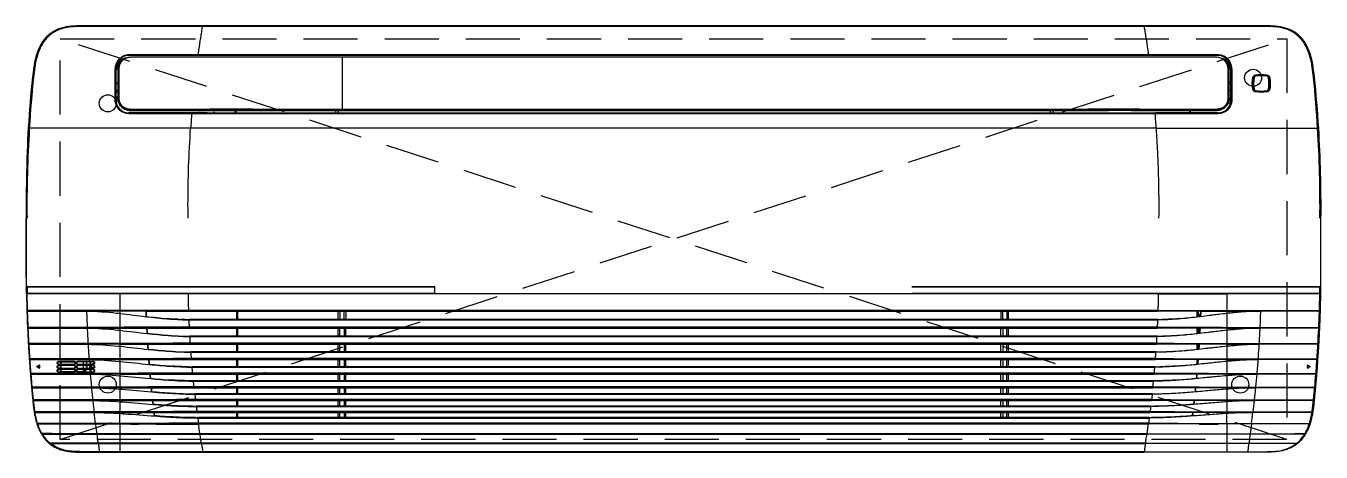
# Model space of a CAD drawing. Header units: millimetres. Extents: x -551172 to 232469, y -3435 to 261611.
# Drawn here: x 177853 to 179374, y 95386 to 95886 of the extents above; entities that cross this region are included whole.
import ezdxf

# ---------------------------------------------------------------- set-up
doc = ezdxf.new("R2010")
doc.units = ezdxf.units.MM
doc.header["$LTSCALE"] = 10
doc.linetypes.add('HIDDEN', pattern=[9.525, 6.35, -3.175])
doc.layers.add('도면층8', color=8, linetype='Continuous')

# ---------------------------------------------------------------- blocks, each defined once
blk = doc.blocks.new('*U477')
at = {"color": 8}
for p, q in [((64.9, 499.8), (64.9, 500)), ((74.3, 500), (74.3, 499.8)), ((207.2, 499.8), (207.2, 500)), ((1312.7, 500), (207.2, 500)), ((207.2, 499.3), (207.2, 499.8)), ((207.2, 499.8), (1312.7, 499.8)), ((1312.7, 499.3), (207.2, 499.3)), ((1312.7, 499.8), (1312.7, 500)), ((1312.7, 499.3), (1312.7, 499.8)), ((1445.5, 500), (1445.5, 499.8)), ((1454.9, 500), (1454.9, 499.8)), ((109.5, 458.2), (109.5, 458.2)), ((110.8, 457.8), (110.8, 457.8)), ((112.1, 459.5), (110.9, 459.5)), ((111.1, 459.7), (112.3, 459.7)), ((112.3, 459.7), (111.1, 459.7)), ((111.2, 458.1), (111.2, 458.1)), ((108.4, 452.6), (106.2, 452.6)), ((106.5, 453.6), (108.6, 453.6)), ((106.7, 454.1), (108.8, 454.1)), ((107.3, 450.9), (108, 450.9)), ((107.3, 450.4), (107.3, 450.9)), ((107.9, 450.4), (107.3, 450.4)), ((107.7, 450.9), (107.7, 451)), ((1412.4, 454.5), (1411.5, 454)), ((1411.7, 451.7), (1411.7, 451.4)), ((1411.8, 451.4), (1412.5, 451.4)), ((1412.5, 450.9), (1411.9, 450.9)), ((1412.5, 450.9), (1412.5, 451.4)), ((1414.5, 444), (1414.8, 444)), ((106, 434.3), (105.7, 434.3)), ((107.3, 432.5), (107.3, 432)), ((107.3, 432.5), (107.9, 432.5)), ((1411.9, 433), (1412.5, 433)), ((1412.5, 432.5), (1411.9, 432.5)), ((1412.5, 433), (1412.5, 432.5)), ((1414.8, 440), (1414.5, 440)), ((107.9, 424.2), (105.4, 424.2)), ((105.4, 422.6), (107.9, 422.6)), ((107.9, 422.3), (105.4, 422.3)), ((105.4, 417.2), (107.9, 417.2)), ((107.9, 416.8), (105.4, 416.8)), ((105.4, 415.3), (107.9, 415.3)), ((105.5, 413), (105.5, 408)), ((1414.4, 424.2), (1411.9, 424.2)), ((1411.9, 415.2), (1414.4, 415.2)), ((1413.9, 409.7), (1413.9, 414.7)), ((183.9, 398.1), (183.9, 398.6)), ((183.9, 398.6), (203.2, 398.6)), ((194.4, 398), (1325.5, 398)), ((1325.5, 397), (194.4, 397)), ((203.2, 398.1), (194.8, 398.1)), ((203.2, 398.1), (203.2, 398.6)), ((203.2, 398.6), (206.2, 398.6)), ((203.7, 398.1), (203.2, 398.1)), ((203.2, 398), (203.2, 398.1)), ((203.7, 398.1), (203.7, 398)), ((205.7, 398.1), (203.7, 398.1)), ((206.2, 398.1), (205.7, 398.1)), ((205.7, 398), (205.7, 398.1)), ((206.2, 398.6), (211.4, 398.6)), ((206.2, 398.6), (206.2, 398.1)), ((206.2, 398.1), (206.2, 398)), ((211.4, 398.1), (206.2, 398.1)), ((211.4, 398.6), (211.4, 398.1)), ((212.2, 398.5), (212, 398)), ((212.8, 398), (219.5, 398)), ((220, 398.4), (221, 398.4)), ((221.5, 398), (245.5, 398)), ((245.5, 398), (245.5, 400.9)), ((245.5, 398), (245.5, 398)), ((246, 398), (245.5, 398)), ((246, 400.9), (246, 398)), ((246, 398), (246, 398)), ((366.2, 401), (363.2, 401)), ((363.2, 401), (363.2, 398)), ((366.2, 401), (366.2, 398)), ((1202.1, 401), (1205.1, 401)), ((1202.1, 401), (1202.1, 398)), ((1205.1, 401), (1205.1, 398)), ((1366.1, 397.9), (1366.1, 400.8)), ((1366.6, 400.8), (1366.6, 397.9)), ((1399.9, 397.9), (1400.6, 397.9)), ((1413.9, 409.3), (1410.8, 409.3)), ((1411, 409.7), (1413.9, 409.7)), ((1413.9, 409.3), (1413.9, 409.7)), ((1326.8, 380), (193.1, 380)), ((0.2, 194), (0, 194)), ((0, 194), (0, 194)), ((0.1, 190.6), (0.1, 190.6)), ((0.1, 190.5), (0.1, 190.5)), ((0.1, 189.4), (0.1, 189.4)), ((0.2, 193.2), (0.2, 193.2)), ((0.2, 186.8), (0.2, 186.8)), ((0.2, 186.8), (0.2, 186.8)), ((1329.5, 185.7), (190.4, 185.7)), ((479.9, 186.1), (479.9, 186)), ((1519.6, 186.8), (1519.6, 186.8)), ((1519.7, 193.2), (1519.7, 193.2)), ((1519.8, 190.6), (1519.8, 190.6)), ((1519.8, 190.5), (1519.8, 190.5)), ((1519.8, 190.5), (1519.8, 190.5)), ((1519.8, 189.4), (1519.8, 189.4)), ((1329, 166.3), (190.9, 166.3)), ((190.9, 165.5), (1329, 165.5)), ((1328.6, 155.5), (191.3, 155.5)), ((191.3, 155.2), (1328.6, 155.2)), ((247.2, 155.5), (247.2, 165.5)), ((248.2, 165.5), (248.2, 155.5)), ((366.4, 155.5), (366.4, 165.5)), ((368.4, 165.5), (368.4, 155.5)), ((373.4, 155.5), (373.4, 165.5)), ((375.4, 165.5), (375.4, 155.5)), ((1144.4, 165.5), (1144.4, 155.5)), ((1146.4, 155.5), (1146.4, 165.5)), ((1151.4, 165.5), (1151.4, 155.5)), ((1153.4, 155.5), (1153.4, 165.5)), ((1374.9, 158.8), (1374.9, 165.5)), ((1375.9, 165.5), (1375.9, 158.9)), ((1377.4, 158.9), (1377.4, 162)), ((1377.4, 162), (1378.9, 162)), ((1328.2, 146.7), (191.7, 146.7)), ((191.8, 145.5), (1328.1, 145.5)), ((247.2, 136), (247.2, 145.5)), ((248.2, 145.5), (248.2, 136)), ((366.4, 136), (366.4, 145.5)), ((368.4, 136), (368.4, 145.5)), ((373.4, 145.5), (373.4, 136)), ((375.4, 136), (375.4, 145.5)), ((1144.4, 136), (1144.4, 145.5)), ((1146.4, 145.5), (1146.4, 136)), ((1151.4, 136), (1151.4, 145.5)), ((1153.4, 136), (1153.4, 145.5)), ((1374.9, 139.2), (1374.9, 145.5)), ((1375.9, 145.5), (1375.9, 139.3)), ((1377.4, 139.5), (1377.4, 145.5)), ((1327.6, 136), (192.3, 136)), ((192.3, 135.7), (1327.6, 135.7)), ((1327.1, 127.7), (192.8, 127.7)), ((192.9, 126.5), (1327, 126.5)), ((247.2, 117.5), (247.2, 126.5)), ((248.2, 126.5), (248.2, 117.5)), ((366.4, 117.5), (366.4, 126.5)), ((368.4, 117.5), (368.4, 126.5)), ((373.4, 126.5), (373.4, 117.5)), ((375.4, 117.5), (375.4, 126.5)), ((1144.4, 117.5), (1144.4, 126.5)), ((1146.4, 126.5), (1146.4, 117.5)), ((1151.4, 117.5), (1151.4, 126.5)), ((1153.4, 117.5), (1153.4, 126.5)), ((1374.9, 120.7), (1374.9, 126.5)), ((1375.9, 126.5), (1375.9, 120.8)), ((1326.4, 117.5), (193.5, 117.5)), ((193.5, 117.3), (1326.4, 117.3)), ((1325.8, 109.7), (194.1, 109.7)), ((194.1, 108.5), (1325.7, 108.5)), ((247.2, 100.1), (247.2, 108.5)), ((248.2, 108.5), (248.2, 100.1)), ((366.4, 100.1), (366.4, 108.5)), ((368.4, 100.1), (368.4, 108.5)), ((373.4, 108.5), (373.4, 100.1)), ((375.4, 100.1), (375.4, 108.5)), ((1144.4, 100.1), (1144.4, 108.5)), ((1146.4, 108.5), (1146.4, 100.1)), ((1151.4, 100.1), (1151.4, 108.5)), ((1153.4, 100.1), (1153.4, 108.5)), ((1374.9, 103), (1374.9, 108.5)), ((5.9, 91.5), (5.9, 91.5)), ((57.1, 105.5), (40.7, 105.5)), ((56.1, 96.5), (57.1, 96.5)), ((59.8, 105.5), (59.9, 105.5)), ((59.8, 96.5), (59.9, 96.5)), ((59.9, 103.5), (59.9, 105.7)), ((59.9, 99), (59.9, 101.2)), ((59.9, 94.5), (59.9, 96.7)), ((67.4, 103.1), (67.4, 106.1)), ((67.4, 98.6), (67.4, 101.6)), ((67.4, 94.8), (67.4, 97.1)), ((76.3, 101.4), (76.3, 101.4)), ((76.3, 100.6), (76.3, 100.6)), ((1325, 100.1), (194.8, 100.1)), ((194.9, 99.8), (1325, 99.8)), ((1324.4, 92.7), (195.5, 92.7)), ((195.6, 91.5), (1324.3, 91.5)), ((247.2, 83.7), (247.2, 91.5)), ((248.2, 91.5), (248.2, 83.7)), ((366.4, 83.7), (366.4, 91.5)), ((368.4, 83.7), (368.4, 91.5)), ((373.4, 91.5), (373.4, 83.7)), ((375.4, 83.7), (375.4, 91.5)), ((1144.4, 83.7), (1144.4, 91.5)), ((1146.4, 91.5), (1146.4, 83.7)), ((1151.4, 83.7), (1151.4, 91.5)), ((1153.4, 83.7), (1153.4, 91.5)), ((1514, 91.5), (1514, 91.5)), ((1323.5, 83.7), (196.4, 83.7)), ((196.4, 83.4), (1323.5, 83.4)), ((1322.8, 76.7), (197.1, 76.7)), ((7.3, 75.5), (7.3, 75.5)), ((146.9, 75.9), (197.1, 75.9)), ((197.2, 75.5), (1322.7, 75.5)), ((1321.9, 68.4), (198, 68.4)), ((198, 68), (1321.9, 68)), ((1321.2, 61.6), (198.7, 61.6)), ((247.2, 68.4), (247.2, 75.9)), ((248.2, 75.9), (248.2, 68.4)), ((366.4, 68.4), (366.4, 75.5)), ((368.4, 68.4), (368.4, 75.5)), ((373.4, 75.5), (373.4, 68.4)), ((375.4, 68.4), (375.4, 75.5)), ((1144.4, 68.4), (1144.4, 75.5)), ((1146.4, 75.5), (1146.4, 68.4)), ((1151.4, 68.4), (1151.4, 75.5)), ((1153.4, 68.4), (1153.4, 75.5)), ((1512.6, 75.5), (1512.6, 75.5)), ((77.2, 60.2), (75.7, 60.2)), ((198.9, 60.5), (1321, 60.5)), ((1320.3, 54.1), (199.6, 54.1)), ((199.7, 53.5), (1320.2, 53.5)), ((1319.5, 47.5), (200.4, 47.5)), ((200.6, 46.5), (1319.3, 46.5)), ((247.2, 54.1), (247.2, 60.5)), ((247.2, 40.8), (247.2, 46.5)), ((248.2, 60.5), (248.2, 54.1)), ((248.2, 46.5), (248.2, 40.8)), ((366.4, 54.1), (366.4, 60.5)), ((366.4, 40.8), (366.4, 46.5)), ((368.4, 54.1), (368.4, 60.5)), ((368.4, 40.8), (368.4, 46.5)), ((373.4, 60.5), (373.4, 54.1)), ((373.4, 46.5), (373.4, 40.8)), ((375.4, 54.1), (375.4, 60.5)), ((375.4, 40.8), (375.4, 46.5)), ((1144.4, 54.1), (1144.4, 60.5)), ((1144.4, 40.8), (1144.4, 46.5)), ((1146.4, 60.5), (1146.4, 54.1)), ((1146.4, 46.5), (1146.4, 40.8)), ((1151.4, 54.1), (1151.4, 60.5)), ((1151.4, 40.8), (1151.4, 46.5)), ((1153.4, 54.1), (1153.4, 60.5)), ((1153.4, 40.8), (1153.4, 46.5)), ((91.5, 33), (91.5, 33)), ((125.1, 33), (125.1, 33)), ((1318.6, 40.8), (201.3, 40.8)), ((201.4, 40), (1318.5, 40)), ((1317.6, 33.9), (202.2, 33.9)), ((202.4, 33), (1317.5, 33)), ((1326.2, 33), (1312.9, 33)), ((1326.7, 33), (1326.2, 33)), ((1327.1, 33), (1326.7, 33)), ((1428.4, 33), (1428.4, 33)), ((18.6, 21), (18.6, 21)), ((84.5, 21), (84.5, 21)), ((1315.9, 21.4), (204, 21.4)), ((204.1, 21), (1315.8, 21)), ((1435.3, 21), (1435.3, 21)), ((1501.2, 21), (1501.2, 21)), ((1314.2, 10.4), (205.7, 10.4)), ((205.8, 10), (1314.1, 10)), ((1312.6, 0.4), (207.3, 0.4)), ((207.3, 0), (1312.6, 0)), ((1473.6, 2.1), (1473.6, 2.4))]:
    blk.add_line(p, q, dxfattribs=at)
at = {"color": 1, "linetype": 'HIDDEN'}
for p, q in [((39.9, 15), (1479.9, 485)), ((1479.9, 15), (39.9, 485))]:
    blk.add_line(p, q, dxfattribs=at)
at = {"color": 0}
for p, q in [((7.6, 440), (7.8, 440)), ((1512.3, 440), (1512.1, 440))]:
    blk.add_line(p, q, dxfattribs=at)
at = {"color": 1, "linetype": 'HIDDEN'}
blk.add_lwpolyline([(1479.9, 485), (1479.9, 15), (39.9, 15), (39.9, 485)], close=True, dxfattribs=at)
at = {"color": 1, "ltscale": 5}
for centre in [(1440.4, 439.2), (95.8, 409.2)]:
    blk.add_circle(centre, 10, dxfattribs=at)
at = {"color": 8, "ltscale": 5}
for centre in [(95.8, 79.2), (1425.4, 79.2)]:
    blk.add_circle(centre, 10, dxfattribs=at)
at = {"color": 8, "extrusion": (0, 1.78405e-06, -1)}
for centre, radius, start, end in [((-110.6, 468.1, 0), 11.8, 274.2264, 281.8969), ((-111.2, 468.1, 0), 10.3, 271.9087, 279.9474), ((-111.2, 468.1, 0), 10, 270, 278.8915)]:
    blk.add_arc(centre, radius, start, end, dxfattribs=at)
at = {"color": 8, "extrusion": (0, -1.78405e-06, 1)}
for centre, radius, start, end in [((110.6, 468.1, 0), 11.8, 258.0221, 265.7489), ((110.6, 468.1, 0), 11.5, 258.8284, 270), ((111.2, 468.1, 0), 10, 260.9749, 268.0634)]:
    blk.add_arc(centre, radius, start, end, dxfattribs=at)
at = {"color": 8, "extrusion": (0, 0, -1)}
for centre, radius, start, end in [((-1399.4, 448), 14.5, 123.3582, 153.4012), ((-108.2, 448.9), 2.5, 0, 90), ((-1413.3, 454.9), 2, 270, 333.4012), ((-1411.7, 449.2), 2.5, 90, 121.8375), ((-1412.5, 449.4), 2, 90, 136.0476), ((-108.2, 434.3), 2.5, 270, 0), ((-1411.7, 434.6), 2.5, 230.8007, 270), ((-1412.5, 434.5), 2, 180, 270), ((-183.9, 396.6), 2, 44.0902, 90), ((-211.4, 396.6), 2, 90, 112.9871), ((-12.7, 100.4), 0.25, 300, 60), ((-1507.2, 100.4), 0.25, 120, 240)]:
    blk.add_arc(centre, radius, start, end, dxfattribs=at)
at = {"color": 8}
for centre, radius, start, end in [((107.3, 448.9), 1.5, 90, 180), ((108.2, 448.9), 2.2, 90, 180), ((1399.4, 448), 13.5, 26.5988, 31.903), ((1411.7, 449.2), 2.2, 86.9878, 90), ((1412.5, 449.4), 1.5, 0, 90), ((1413.3, 454.9), 0.5, 206.5988, 270), ((1411.7, 434.6), 2.2, 270, 287.0747), ((1412.5, 434.5), 1.5, 270, 0), ((1414.9, 414.7), 1, 135, 180), ((183.9, 396.6), 1.5, 90, 112.3383), ((203.2, 398.1), 0.5, 0, 90), ((206.2, 398.1), 0.5, 90, 180), ((211.4, 396.6), 1.5, 67.0129, 90), ((220, 397.9), 0.5, 90, 164.4244), ((221, 397.9), 0.5, 15.5756, 90), ((0.9, 193.8), 0.2, 90, 99.4283), ((1519, 193.8), 0.2, 80.5717, 90), ((1515.4, 165.3), 0.5, 358.2397, 0), ((15.4, 101.9), 0.25, 0, 120), ((15.4, 98.8), 0.25, 240, 0), ((1504.5, 101.9), 0.25, 60, 180), ((1504.5, 98.8), 0.25, 180, 300)]:
    blk.add_arc(centre, radius, start, end, dxfattribs=at)
for centre, major_axis, ratio, start_param, end_param in [((64.9, 498.8), (0, -1), 0.001929, 3.193953, 4.306784), ((74.3, 498.8), (0, -1), 0.001772, 3.193953, 4.288885), ((1445.5, 498.8), (0, -1), 0.001772, 1.994298, 3.089233), ((1454.9, 498.8), (0, 1), 0.001929, 5.117994, 6.230825), ((111.2, 468.1), (0.5, 10.3), 0.999999, 3.160229, 3.194513), ((111.2, 457.8), (0, -0.3), 0.033315, 1.570795, 3.141593), ((1402.7, 466.2), (-0.5, 0), 0.595918, 0, 1.449973), ((108.9, 450), (1, 0), 0.196079, 1.608953, 3.141593), ((1410.9, 450), (1, 0), 0.211564, 0, 1.531745), ((1443.3, 442.5), (0.08, -0.494), 0.094032, 0, 1.712132), ((1443.5, 441), (-0.16, 0.987), 0.107455, 4.844449, 6.283185), ((1456.4, 441), (-0.16, -0.987), 0.069084, 1.724652, 3.141593), ((1456.6, 442.5), (-0.08, -0.494), 0.055123, 0, 1.728004), ((1440, 439.2), (0.494, -0.08), 0.154688, 0, 1.526261), ((1440, 425.8), (-0.494, -0.08), 0.093123, 3.141593, 4.62253), ((1441.5, 438.9), (-0.987, 0.16), 0.15433, 4.652507, 6.076962), ((1441.5, 426.1), (-0.987, -0.16), 0.09423, 4.607252, 6.074525), ((1458.4, 438.9), (-0.987, -0.16), 0.118028, 3.276991, 4.597384), ((1458.4, 426.1), (-0.987, 0.16), 0.119638, 3.294614, 4.630175), ((1459.9, 439.2), (-0.494, -0.08), 0.119995, 4.608145, 6.283185), ((1459.9, 425.8), (0.494, -0.08), 0.113629, 1.4976, 3.141593), ((104.4, 413), (-1, 0), 0.07156, 3.153473, 4.767184), ((108.5, 420), (0, -7.07), 0.707107, 5.639684, 6.283185), ((108.9, 414), (-1, 0), 0.074744, 4.759147, 6.283185), ((1410.9, 414), (1, 0), 0.091087, 0, 1.524136), ((1415.4, 413), (-1, 0), 0.07156, 4.657594, 6.336089), ((1443.3, 422.5), (-0.08, -0.494), 0.06114, 1.678256, 3.141593), ((1443.5, 424), (-0.16, -0.987), 0.073171, 0, 1.688079), ((1456.4, 424), (-0.16, 0.987), 0.114633, 3.172472, 4.795856), ((1456.6, 422.5), (0.08, -0.494), 0.102662, 1.648499, 3.141593), ((120.4, 397), (0, 1), 0.039733, 0.029781, 1.540115), ((212.4, 397.8), (0.313, 0.39), 0.614856, 5.699141, 6.283185), ((220, 397.9), (0, 0.5), 0.4, 0, 1.298954), ((221, 397.9), (0, 0.5), 0.4, 4.984232, 6.283185), ((1399.4, 397), (0, 1), 0.039572, 4.743067, 6.253409), ((1.2, 194), (-1, -0.011), 0.000851, 5.81073, 6.230827), ((0.7, 193.8), (-0.5, 0.021), 0.710917, 0.074486, 0.971745), ((0.8, 194), (-0.436, 0.245), 0.699022, 0.689796, 1.432768), ((0.8, 194.1), (-0.393, 0.309), 0.676566, 0.870738, 1.553972), ((0.9, 193.8), (0.033, -0.197), 0.348188, 3.1344, 4.658358), ((0.9, 193.8), (0, -0.2), 0.351833, 3.141593, 4.716068), ((1, 193.8), (0, -0.2), 0.205027, 3.141593, 4.714452), ((1.1, 186.3), (0, -0.2), 0.201921, 4.714424, 6.229723), ((1518.8, 186.3), (0, -0.2), 0.201921, 0.053462, 1.568761), ((1518.9, 193.8), (0, -0.2), 0.205027, 1.568733, 3.141593), ((1519, 193.8), (0.033, 0.197), 0.348188, 4.76642, 6.323186), ((1519, 193.8), (0, -0.2), 0.351833, 1.567117, 3.141593), ((1519.1, 194.1), (-0.393, -0.309), 0.676569, 1.247751, 2.270849), ((1519.2, 193.8), (-0.5, -0.021), 0.710917, 2.398177, 3.067106), ((1.8, 166.3), (0.127, 0.79), 0.18902, 1.609012, 3.142438), ((1.8, 166.3), (0, -0.8), 0.192414, 4.720156, 6.283185), ((1515.4, 165.3), (-0.5, 0.015), 0.003269, 1.745497, 3.141044), ((1518, 166.3), (0, -0.8), 0.192414, 0, 1.56303), ((1518.1, 166.3), (-0.127, 0.79), 0.18902, 3.140748, 4.674174), ((2.5, 146.3), (0.111, 0.792), 0.18309, 1.608242, 3.142333), ((2.6, 146.3), (0, -0.8), 0.1863, 4.724017, 6.283185), ((1517.3, 146.3), (0, -0.8), 0.1863, 0, 1.559168), ((1517.3, 146.3), (-0.111, 0.792), 0.18309, 3.140852, 4.674944), ((3.5, 127.3), (0.096, 0.794), 0.175481, 1.613044, 3.142228), ((3.5, 127.3), (0, -0.8), 0.179084, 4.733363, 6.283185), ((1516.4, 127.3), (0, -0.8), 0.179084, 0, 1.549822), ((1516.4, 127.3), (-0.096, 0.794), 0.175481, 3.140957, 4.670141), ((4.6, 109.3), (0.081, 0.796), 0.16865, 1.619684, 3.142132), ((4.6, 109.3), (0, -0.8), 0.172581, 4.743891, 6.283185), ((38.5, 106.6), (0, -0.5), 0.120491, 4.644768, 6.283185), ((56, 106.6), (0, -0.5), 0.102549, 4.642806, 6.283185), ((1515.3, 109.3), (0, -0.8), 0.172581, 0, 1.539295), ((1515.3, 109.3), (-0.081, 0.796), 0.16865, 3.141053, 4.663501), ((5.9, 92.3), (0.067, 0.797), 0.161273, 1.629867, 3.14204), ((5.9, 92.3), (0, -0.8), 0.165536, 4.757669, 6.283185), ((12.7, 100.4), (0.125, -0.217), 0.126402, 3.141593, 4.620752), ((12.7, 100.4), (-0.125, -0.217), 0.14247, 4.775685, 6.283185), ((15.4, 101.9), (0.125, -0.217), 0.116328, 3.141593, 4.612423), ((15.4, 98.8), (-0.125, -0.217), 0.132333, 4.784137, 6.283185), ((15.4, 101.9), (-0.25, 0), 0.028883, 3.141593, 4.863098), ((15.4, 98.8), (0.25, 0), 0.003959, 0, 1.721518), ((38.5, 102.6), (0, -0.5), 0.120705, 3.141593, 4.677658), ((38.5, 102.1), (0, -0.5), 0.120719, 4.68176, 6.283185), ((38.5, 98.1), (0, -0.5), 0.120738, 3.141593, 4.714524), ((38.5, 97.6), (0, -0.5), 0.120728, 4.718615, 6.283185), ((38.5, 93.6), (0, 0.5), 0.120552, 0, 1.609749), ((40.2, 105.5), (-0.5, 0), 0.00112, 1.53589, 3.141593), ((40.2, 96.5), (-0.5, 0), 0.00112, 1.53589, 3.141593), ((42.7, 94), (0, -0.5), 0.0349, 3.141593, 4.713595), ((56, 102.6), (0, -0.5), 0.103019, 3.141593, 4.676553), ((56, 102.1), (0, -0.5), 0.103065, 4.680761, 6.283185), ((56, 98.1), (0, -0.5), 0.10333, 3.141593, 4.714382), ((56, 97.6), (0, 0.5), 0.10335, 1.576989, 3.141593), ((56, 93.6), (0, -0.5), 0.103408, 3.141593, 4.75217), ((65.9, 94), (0, -0.5), 0.0349, 3.141593, 4.713595), ((71.4, 99.5), (-0.5, 0), 0.00112, 0, 1.53589), ((76, 100.2), (0.286, 0.41), 0.038088, 4.71878, 6.25314), ((77.5, 101), (-71, 50), 0.017143, 1.563014, 1.594553), ((76, 101.8), (-0.286, 0.41), 0.038088, 3.171638, 4.101454), ((77.7, 101.4), (-71, 49.5), 0.017199, 1.562687, 1.59367), ((78.3, 101), (-70.2, 49), 0.017199, 1.554496, 1.585784), ((77.5, 101), (71, 50), 0.017143, 1.522775, 1.553151), ((77.7, 100.6), (71, 49.5), 0.017199, 1.527422, 1.551665), ((78.3, 101), (70.2, 49), 0.017199, 1.535103, 1.559588), ((1504.5, 101.9), (-0.25, 0), 0.028867, 4.561673, 6.283185), ((1504.5, 98.8), (0.25, 0), 0.003943, 1.420068, 3.141593), ((1504.5, 101.9), (0.125, 0.217), 0.116341, 4.812344, 6.283185), ((1504.5, 98.8), (-0.125, 0.217), 0.132331, 3.141593, 4.640625), ((1507.2, 100.4), (0.125, 0.217), 0.126416, 4.804016, 6.283185), ((1507.2, 100.4), (-0.125, 0.217), 0.142468, 3.141593, 4.649076), ((1514, 92.3), (0, -0.8), 0.165536, 0, 1.525516), ((1514, 92.3), (-0.067, 0.797), 0.161273, 3.141146, 4.653318), ((7.3, 76.3), (0, -0.8), 0.154906, 4.774382, 6.283185), ((7.2, 76.3), (0.052, 0.798), 0.150698, 1.642644, 3.141934), ((1512.6, 76.3), (0, -0.8), 0.154906, 0, 1.508803), ((1512.6, 76.3), (-0.052, 0.798), 0.150698, 3.141251, 4.640541), ((8.7, 61.3), (0, -0.8), 0.139682, 4.79332, 6.283185), ((8.7, 61.3), (0.033, 0.799), 0.136296, 1.657406, 3.14181), ((1511.2, 61.3), (0, -0.8), 0.139682, 0, 1.489865), ((1511.2, 61.3), (-0.033, 0.799), 0.136296, 3.141375, 4.62578), ((10.4, 47.3), (0, -0.8), 0.119511, 4.816375, 6.283185), ((10.4, 47.3), (0, 0.8), 0.145746, 1.678566, 3.141593), ((1509.5, 47.3), (0, -0.8), 0.119511, 0, 1.46681), ((1509.5, 47.3), (0, 0.8), 0.145746, 3.141593, 4.60462), ((13.4, 33.8), (0, -0.8), 0.265872, 4.896749, 6.283185), ((13.5, 33.8), (0, -0.8), 0.09375, 4.847187, 6.283185), ((123.2, 32.7), (0, -0.3), 0.031187, 3.141593, 4.985372), ((164.9, 32.7), (0, -0.3), 0.01277, 3.141593, 4.999235), ((1378, 32.7), (0, 0.3), 0.022602, 4.431318, 6.283185), ((1398.6, 32.7), (0, 0.3), 0.032103, 4.44044, 6.283185), ((1506.4, 33.8), (0, -0.8), 0.09375, 0, 1.435998), ((1506.5, 33.8), (0, -0.8), 0.265872, 0, 1.386436), ((18.6, 21.8), (0, 0.8), 0.414276, 1.924747, 3.141593), ((18.7, 21.8), (0, -0.8), 0.065781, 4.887072, 6.283185), ((109.9, 20.9), (0.189, 0.233), 0.187592, 5.682169, 6.283185), ((1409.9, 21.1), (0, -0.6), 0.028131, 4.389048, 4.795946), ((1410, 21.1), (0.004, -0.6), 0.025903, 4.388882, 4.795863), ((1412, 20.9), (-0.187, 0.235), 0.183787, 0, 1.840109), ((1501.2, 21.8), (0, -0.8), 0.065781, 0, 1.396113), ((1501.2, 21.8), (0, 0.8), 0.414276, 3.141593, 4.358439), ((27.8, 10.8), (0, 0.8), 0.561889, 2.263316, 3.141593), ((28, 10.8), (0, -0.8), 0.036559, 4.947692, 6.283185), ((46.1, 2.6), (-0.177, 0.468), 0.136261, 1.898046, 3.142386), ((1491.9, 10.8), (0, -0.8), 0.036559, 0, 1.335493), ((1492.1, 10.8), (0, 0.8), 0.561889, 3.141593, 4.019869)]:
    blk.add_ellipse(centre, major_axis=major_axis, ratio=ratio, start_param=start_param, end_param=end_param, dxfattribs=at)
at = {"color": 0}
for centre, major_axis, start_param, end_param in [((8.8, 439.9), (0.995, -0.101), 1.70807, 3.089075), ((1511.1, 439.9), (0.995, 0.101), 0.052517, 1.433522)]:
    blk.add_ellipse(centre, major_axis=major_axis, ratio=0.077303, start_param=start_param, end_param=end_param, dxfattribs=at)
at = {"color": 8}
for points, degree, knots in [([(64.9, 500), (60.9, 500), (56.9, 500), (49, 499.3), (45, 498.6), (37.4, 496.3), (33.7, 494.6), (27.1, 490.3), (24.2, 487.6), (16.6, 478.4), (13.4, 470.9), (9.3, 455.7), (8.4, 447.9), (7.6, 440)], 3, [0, 0, 0, 0, 0.125, 0.125, 0.25, 0.25, 0.375, 0.375, 0.5, 0.5, 0.75, 0.75, 1, 1, 1, 1]), ([(7.8, 440), (8.6, 447.8), (9.5, 455.7), (12.6, 467.2), (13.9, 470.9), (17.3, 478), (19.4, 481.4), (24.4, 487.5), (27.3, 490.2), (34, 494.6), (37.6, 496.2), (45.2, 498.5), (49.1, 499.1), (57, 499.8), (61, 499.8), (64.9, 499.8)], 3, [0, 0, 0, 0, 0.25, 0.25, 0.375, 0.375, 0.5, 0.5, 0.625, 0.625, 0.75, 0.75, 0.875, 0.875, 1, 1, 1, 1]), ([(64.9, 499.2), (61, 499.2), (57.1, 499.2), (49.3, 498.5), (45.4, 497.9), (37.9, 495.6), (34.4, 493.9), (27.8, 489.6), (25, 486.9), (20, 480.9), (18, 477.6), (14.7, 470.5), (13.4, 466.8), (10.3, 455.5), (9.4, 447.7), (8.6, 440)], 3, [0, 0, 0, 0, 0.125, 0.125, 0.25, 0.25, 0.375, 0.375, 0.5, 0.5, 0.625, 0.625, 0.75, 0.75, 1, 1, 1, 1]), ([(74.3, 500), (73, 500), (71.6, 500), (69.4, 500), (68.5, 500), (66.7, 500), (65.8, 500), (64.9, 500)], 3, [0, 0, 0, 0, 0.432551, 0.432551, 0.716276, 0.716276, 1, 1, 1, 1]), ([(64.9, 499.8), (66.3, 499.8), (67.7, 499.8), (69.9, 499.8), (70.8, 499.8), (72.6, 499.8), (73.5, 499.8), (74.3, 499.8)], 3, [0, 0, 0, 0, 0.432551, 0.432551, 0.716275, 0.716275, 1, 1, 1, 1]), ([(74.3, 499.2), (73.7, 499.2), (73, 499.2), (69.9, 499.2), (67.4, 499.2), (64.9, 499.2)], 3, [0, 0, 0, 0, 0.212761, 0.212761, 1, 1, 1, 1]), ([(207.1, 500), (203.1, 500), (199, 500), (180.9, 500), (166.9, 500), (148.9, 500), (144.8, 500), (124.6, 500), (108.4, 500), (86.2, 500), (80.3, 500), (74.3, 500)], 3, [0, 0, 0, 0, 0.091469, 0.091469, 0.40823, 0.40823, 0.499699, 0.499699, 0.865576, 0.865576, 1, 1, 1, 1]), ([(74.3, 499.8), (78.4, 499.8), (82.4, 499.8), (102.7, 499.8), (118.9, 499.8), (143.2, 499.8), (151.3, 499.8), (175.3, 499.8), (191.2, 499.8), (207.1, 499.8)], 3, [0, 0, 0, 0, 0.091494, 0.091494, 0.457471, 0.457471, 0.640459, 0.640459, 1, 1, 1, 1]), ([(207.1, 499.3), (191.2, 499.3), (175.3, 499.3), (151.3, 499.3), (143.2, 499.3), (118.9, 499.3), (102.7, 499.2), (82.4, 499.2), (78.4, 499.2), (74.3, 499.2)], 3, [0, 0, 0, 0, 0.35954, 0.35954, 0.542528, 0.542528, 0.908505, 0.908505, 1, 1, 1, 1]), ([(202.1, 466.4), (202.3, 468.2), (203.3, 474.8), (204.6, 483.8), (205.9, 492.1), (206.5, 496.1), (206.9, 498.1), (207, 499), (207.1, 499.3)], 3, [0, 0, 0, 0, 0.156829, 0.590095, 0.806728, 0.915045, 0.969203, 1, 1, 1, 1]), ([(1445.5, 500), (1441.5, 500), (1437.4, 500), (1417.2, 500), (1401, 500), (1368.6, 500), (1352.4, 500), (1334.3, 500), (1332.4, 500), (1324.6, 500), (1318.6, 500), (1312.7, 500)], 3, [0, 0, 0, 0, 0.091413, 0.091413, 0.457066, 0.457066, 0.822718, 0.822718, 0.865652, 0.865652, 1, 1, 1, 1]), ([(1312.8, 499.8), (1328.7, 499.8), (1344.6, 499.8), (1368.6, 499.8), (1376.7, 499.8), (1401, 499.8), (1417.2, 499.8), (1437.4, 499.8), (1441.5, 499.8), (1445.5, 499.8)], 3, [0, 0, 0, 0, 0.359547, 0.359547, 0.542533, 0.542533, 0.908507, 0.908507, 1, 1, 1, 1]), ([(1317.8, 466.4), (1317.6, 468.1), (1316.6, 474.8), (1315.3, 483.8), (1314, 491.8), (1313.3, 496.2), (1313, 498.2), (1312.8, 499.3)], 3, [0, 0, 0, 0, 0.156855, 0.590086, 0.806736, 0.893396, 1, 1, 1, 1]), ([(1445.5, 499.2), (1444.9, 499.2), (1444.2, 499.2), (1440.9, 499.2), (1438.2, 499.2), (1424.9, 499.2), (1414.2, 499.2), (1392.9, 499.3), (1382.2, 499.3), (1367.9, 499.3), (1364.2, 499.3), (1344.6, 499.3), (1328.7, 499.3), (1312.8, 499.3)], 3, [0, 0, 0, 0, 0.015068, 0.015068, 0.075342, 0.075342, 0.316436, 0.316436, 0.557531, 0.557531, 0.640454, 0.640454, 1, 1, 1, 1]), ([(1454.9, 500), (1453.9, 500), (1452.9, 500), (1450.8, 500), (1449.8, 500), (1447.7, 500), (1446.6, 500), (1445.5, 500)], 3, [0, 0, 0, 0, 0.32301, 0.32301, 0.661505, 0.661505, 1, 1, 1, 1]), ([(1445.5, 499.8), (1446.6, 499.8), (1447.6, 499.8), (1449.6, 499.8), (1450.7, 499.8), (1451.8, 499.8), (1451.9, 499.8), (1452.9, 499.8), (1453.9, 499.8), (1454.9, 499.8)], 3, [0, 0, 0, 0, 0.32301, 0.32301, 0.661505, 0.661505, 0.67699, 0.67699, 1, 1, 1, 1]), ([(1454.9, 499.2), (1454.3, 499.2), (1453.6, 499.2), (1450.5, 499.2), (1448, 499.2), (1445.5, 499.2)], 3, [0, 0, 0, 0, 0.21279, 0.21279, 1, 1, 1, 1]), ([(1512.3, 440), (1511.5, 447.9), (1510.6, 455.8), (1507.4, 467.4), (1506.1, 471.1), (1502.7, 478.2), (1500.6, 481.7), (1495.5, 487.7), (1492.6, 490.4), (1485.9, 494.8), (1482.3, 496.4), (1474.6, 498.7), (1470.7, 499.3), (1462.9, 500), (1458.9, 500), (1454.9, 500)], 3, [0, 0, 0, 0, 0.25, 0.25, 0.375, 0.375, 0.5, 0.5, 0.625, 0.625, 0.75, 0.75, 0.875, 0.875, 1, 1, 1, 1]), ([(1454.9, 499.8), (1458.9, 499.8), (1462.9, 499.8), (1470.8, 499.1), (1474.7, 498.5), (1482.3, 496.2), (1485.9, 494.6), (1492.6, 490.2), (1495.5, 487.5), (1500.5, 481.4), (1502.6, 478), (1506, 470.9), (1507.3, 467.2), (1510.4, 455.7), (1511.3, 447.8), (1512.1, 440)], 3, [0, 0, 0, 0, 0.125, 0.125, 0.25, 0.25, 0.375, 0.375, 0.5, 0.5, 0.625, 0.625, 0.75, 0.75, 1, 1, 1, 1]), ([(1511.2, 440), (1510.4, 447.7), (1509.5, 455.5), (1506.5, 466.8), (1505.2, 470.5), (1501.9, 477.6), (1499.9, 480.9), (1494.9, 486.9), (1492, 489.6), (1485.5, 493.9), (1482, 495.6), (1474.4, 497.9), (1470.6, 498.5), (1462.8, 499.2), (1458.9, 499.2), (1454.9, 499.2)], 3, [0, 0, 0, 0, 0.25, 0.25, 0.375, 0.375, 0.5, 0.5, 0.625, 0.625, 0.75, 0.75, 0.875, 0.875, 1, 1, 1, 1]), ([(104.4, 448.2), (104.4, 450.5), (104.8, 452.7), (106.3, 457), (107.5, 459), (110.4, 462.5), (112.2, 464), (115.3, 465.5), (116.5, 465.8), (118.7, 466.3), (119.8, 466.4), (129.9, 466.4), (138.9, 466.4), (166, 466.4), (184, 466.4), (202.1, 466.4)], 3, [0, 0, 0, 0, 0.0625, 0.0625, 0.125, 0.125, 0.1875, 0.1875, 0.21875, 0.21875, 0.25, 0.25, 0.5, 0.5, 1, 1, 1, 1]), ([(202.1, 465.5), (184.3, 465.5), (166.5, 465.5), (139.8, 465.5), (131, 465.5), (121, 465.5), (119.8, 465.5), (117.6, 465.3), (116.5, 465), (113.4, 463.6), (111.5, 462.2), (108.6, 458.8), (107.4, 456.7), (106.2, 453.6), (105.9, 452.5), (105.5, 450.3), (105.4, 449.1), (105.4, 448)], 3, [0, 0, 0, 0, 0.5, 0.5, 0.75, 0.75, 0.78125, 0.78125, 0.8125, 0.8125, 0.875, 0.875, 0.9375, 0.9375, 0.96875, 0.96875, 1, 1, 1, 1]), ([(105.4, 448), (105.4, 450), (106.2, 453.9), (109.6, 458.9), (113.8, 461.7), (117, 462.7), (118.4, 462.9), (118.8, 462.9)], 3, [0, 0, 0, 0, 0.270614, 0.541229, 0.811843, 0.94715, 1, 1, 1, 1]), ([(107.9, 450), (107.9, 452.8), (108.8, 455.5), (112.1, 459.9), (114.5, 461.6), (118.4, 463), (119.8, 463.3), (122.6, 463.6), (124, 463.6), (128.3, 463.6), (131.1, 463.6), (145.2, 463.6), (156.5, 463.6), (190.4, 463.6), (213, 463.6), (280.8, 463.6), (326, 463.6), (371.2, 463.6)], 3, [0, 0, 0, 0, 0.03125, 0.03125, 0.0625, 0.0625, 0.078125, 0.078125, 0.09375, 0.09375, 0.125, 0.125, 0.25, 0.25, 0.5, 0.5, 1, 1, 1, 1]), ([(371.2, 463.2), (326.2, 463.2), (281.2, 463.2), (213.8, 463.2), (191.3, 463.2), (157.6, 463.2), (146.4, 463.2), (132.3, 463.2), (129.5, 463.2), (125.3, 463.2), (123.9, 463.2), (121.1, 463.1), (119.7, 462.9), (115.7, 461.6), (113.2, 460), (109.9, 455.7), (108.9, 453), (108.9, 450.2)], 3, [0, 0, 0, 0, 0.5, 0.5, 0.75, 0.75, 0.875, 0.875, 0.90625, 0.90625, 0.921875, 0.921875, 0.9375, 0.9375, 0.96875, 0.96875, 1, 1, 1, 1]), ([(202.1, 466.4), (210.7, 466.4), (219.3, 466.4), (234.2, 466.4), (240.4, 466.4), (252.8, 466.4), (259, 466.4), (277.5, 466.4), (289.9, 466.4), (308.5, 466.4), (314.7, 466.4), (327.1, 466.4), (333.3, 466.4), (351.9, 466.4), (364.3, 466.4), (382.9, 466.4), (389.1, 466.4), (401.5, 466.4), (407.7, 466.4), (420.1, 466.4), (426.3, 466.4), (444.9, 466.4), (457.3, 466.4), (475.9, 466.4), (1042, 466.4), (1054.4, 466.4), (1060.6, 466.4), (1079.2, 466.4), (1091.6, 466.4), (1110.2, 466.4), (1116.4, 466.4), (1128.8, 466.4), (1135, 466.4), (1153.6, 466.4), (1166, 466.4), (1184.6, 466.4), (1190.8, 466.4), (1203.2, 466.4), (1209.4, 466.4), (1221.8, 466.4), (1228, 466.4), (1246.5, 466.4), (1258.9, 466.4), (1277.5, 466.4), (1283.7, 466.4), (1296.1, 466.4), (1302.3, 466.4), (1311.6, 466.4), (1314.7, 466.4), (1317.8, 466.4)], 3, [0, 0, 0, 0, 0.046607, 0.046607, 0.08006, 0.08006, 0.113512, 0.113512, 0.180417, 0.180417, 0.213869, 0.213869, 0.247322, 0.247322, 0.314226, 0.314226, 0.347679, 0.347679, 0.381131, 0.381131, 0.414583, 0.414583, 0.481488, 0.481488, 0.514941, 0.514941, 0.548393, 0.548393, 0.615298, 0.615298, 0.64875, 0.64875, 0.682202, 0.682202, 0.749107, 0.749107, 0.78256, 0.78256, 0.816012, 0.816012, 0.849464, 0.849464, 0.916369, 0.916369, 0.949821, 0.949821, 0.983274, 0.983274, 1, 1, 1, 1]), ([(1317.8, 465.5), (1314.7, 465.5), (1311.6, 465.5), (1302.3, 465.5), (1296.1, 465.5), (1283.7, 465.5), (1277.5, 465.5), (1258.9, 465.5), (1246.5, 465.5), (1228, 465.5), (1221.8, 465.5), (1209.4, 465.5), (1203.2, 465.5), (1190.8, 465.5), (1184.6, 465.5), (1166, 465.5), (1153.6, 465.5), (1135, 465.5), (1128.8, 465.5), (1116.4, 465.5), (1110.2, 465.5), (1091.6, 465.5), (1079.2, 465.5), (1060.6, 465.5), (1054.4, 465.5), (1042, 465.5), (475.9, 465.5), (457.3, 465.5), (444.9, 465.5), (426.3, 465.5), (420.1, 465.5), (407.7, 465.5), (401.5, 465.5), (389.1, 465.5), (382.9, 465.5), (364.3, 465.5), (351.9, 465.5), (333.3, 465.5), (327.1, 465.5), (314.7, 465.5), (308.5, 465.5), (289.9, 465.5), (277.5, 465.5), (259, 465.5), (252.8, 465.5), (240.4, 465.5), (234.2, 465.5), (219.3, 465.5), (210.7, 465.5), (202.1, 465.5)], 3, [0, 0, 0, 0, 0.016728, 0.016728, 0.05018, 0.05018, 0.083633, 0.083633, 0.150538, 0.150538, 0.183991, 0.183991, 0.217444, 0.217444, 0.250897, 0.250897, 0.317803, 0.317803, 0.351255, 0.351255, 0.384708, 0.384708, 0.451614, 0.451614, 0.485067, 0.485067, 0.51852, 0.51852, 0.585425, 0.585425, 0.618878, 0.618878, 0.652331, 0.652331, 0.685784, 0.685784, 0.752689, 0.752689, 0.786142, 0.786142, 0.819595, 0.819595, 0.886501, 0.886501, 0.919954, 0.919954, 0.953407, 0.953407, 1, 1, 1, 1]), ([(371.2, 463.6), (371.2, 463.7), (371.2, 463.7), (371.2, 463.9), (371.2, 463.9), (371.2, 464), (371.2, 464), (371.2, 463.9), (371.2, 463.9), (371.2, 463.8), (371.2, 463.7), (371.2, 463.6), (371.2, 463.5), (371.2, 463.3), (371.2, 463.3), (371.2, 463.2)], 3, [0, 0, 0, 0, 0.152614, 0.152614, 0.305228, 0.305228, 0.457842, 0.457842, 0.610455, 0.610455, 0.763069, 0.763069, 0.915683, 0.915683, 1, 1, 1, 1]), ([(371.2, 463.6), (452.6, 463.6), (1094.1, 463.6), (1216.3, 463.6), (1257, 463.6), (1318.1, 463.6), (1338.5, 463.6), (1369, 463.6), (1379.2, 463.6), (1391.9, 463.6), (1394.5, 463.7), (1399.5, 463.5), (1402.1, 463), (1406.6, 460.8), (1408.5, 459.1), (1411.2, 455), (1411.9, 452.5), (1411.9, 450)], 3, [0, 0, 0, 0, 0.5, 0.5, 0.75, 0.75, 0.875, 0.875, 0.9375, 0.9375, 0.953125, 0.953125, 0.96875, 0.96875, 0.984375, 0.984375, 1, 1, 1, 1]), ([(1411, 450.2), (1411, 452.7), (1410.2, 455.2), (1407.4, 459.3), (1405.4, 460.9), (1401.9, 462.4), (1400.7, 462.8), (1398.2, 463.2), (1396.9, 463.2), (1393.1, 463.2), (1390.6, 463.2), (1377.9, 463.2), (1367.8, 463.2), (1337.3, 463.2), (1317, 463.2), (1256.1, 463.2), (1215.5, 463.2), (1093.6, 463.2), (452.4, 463.2), (371.2, 463.2)], 3, [0, 0, 0, 0, 0.015625, 0.015625, 0.03125, 0.03125, 0.039062, 0.039062, 0.046875, 0.046875, 0.0625, 0.0625, 0.125, 0.125, 0.25, 0.25, 0.5, 0.5, 1, 1, 1, 1]), ([(1317.8, 466.4), (1335.9, 466.4), (1354.1, 466.4), (1376.7, 466.4), (1381.3, 466.4), (1388.1, 466.4), (1390.3, 466.4), (1394.9, 466.4), (1397.1, 466.4), (1401.7, 466.3), (1403.9, 465.8), (1408, 463.8), (1409.7, 462.3), (1414, 457.1), (1415.5, 452.7), (1415.5, 448.2)], 3, [0, 0, 0, 0, 0.5, 0.5, 0.625, 0.625, 0.6875, 0.6875, 0.75, 0.75, 0.8125, 0.8125, 0.875, 0.875, 1, 1, 1, 1]), ([(1414.4, 448), (1414.4, 452.4), (1412.9, 456.8), (1408.6, 462), (1406.9, 463.4), (1403.8, 464.8), (1402.8, 465.1), (1400.5, 465.5), (1399.4, 465.5), (1389.4, 465.5), (1380.4, 465.5), (1353.6, 465.5), (1335.7, 465.5), (1317.8, 465.5)], 3, [0, 0, 0, 0, 0.125, 0.125, 0.1875, 0.1875, 0.21875, 0.21875, 0.25, 0.25, 0.5, 0.5, 1, 1, 1, 1]), ([(1402.4, 462.7), (1403.3, 462.5), (1406.1, 461.7), (1410.3, 458.9), (1413.1, 454.7), (1414, 451.9), (1414.2, 450.9), (1414.2, 450.9)], 3, [0, 0, 0, 0, 0.160215, 0.495467, 0.830718, 0.998344, 1, 1, 1, 1]), ([(1440, 439.2), (1440.1, 439.5), (1440.1, 439.8), (1440.4, 440.5), (1440.7, 440.9), (1441.3, 441.6), (1441.7, 441.9), (1442.4, 442.3), (1442.9, 442.5), (1443.3, 442.5)], 3, [0, 0, 0, 0, 0.18724, 0.18724, 0.459979, 0.459979, 0.729931, 0.729931, 1, 1, 1, 1]), ([(1440.5, 439.1), (1440.5, 439.5), (1440.7, 439.9), (1441.1, 440.5), (1441.3, 440.9), (1441.9, 441.4), (1442.2, 441.6), (1442.9, 441.9), (1443.1, 441.9), (1443.4, 442)], 3, [0, 0, 0, 0, 0.274287, 0.274287, 0.548482, 0.548482, 0.823328, 0.823328, 1, 1, 1, 1]), ([(1443.4, 442), (1443, 441.9), (1442.6, 441.8), (1441.9, 441.4), (1441.6, 441.2), (1441.1, 440.6), (1440.8, 440.2), (1440.6, 439.6), (1440.5, 439.3), (1440.5, 439.1)], 3, [0, 0, 0, 0, 0.269856, 0.269856, 0.539874, 0.539874, 0.812749, 0.812749, 1, 1, 1, 1]), ([(1443.6, 441.1), (1443.4, 441.1), (1443.2, 441), (1442.8, 440.9), (1442.6, 440.7), (1442.1, 440.3), (1442, 440.1), (1441.7, 439.6), (1441.6, 439.3), (1441.5, 439.1)], 3, [0, 0, 0, 0, 0.176162, 0.176162, 0.450777, 0.450777, 0.725271, 0.725271, 1, 1, 1, 1]), ([(1458.5, 439), (1458.5, 439.3), (1458.4, 439.5), (1458.2, 439.9), (1458.1, 440.1), (1457.7, 440.5), (1457.5, 440.7), (1457, 441), (1456.7, 441.1), (1456.4, 441.1)], 3, [0, 0, 0, 0, 0.20016, 0.20016, 0.466664, 0.466664, 0.733444, 0.733444, 1, 1, 1, 1]), ([(1459.4, 439.1), (1459.3, 439.5), (1459.2, 439.8), (1458.8, 440.5), (1458.6, 440.8), (1458, 441.4), (1457.7, 441.6), (1457.1, 441.8), (1456.8, 441.9), (1456.5, 442)], 3, [0, 0, 0, 0, 0.270507, 0.270507, 0.540882, 0.540882, 0.809012, 0.809012, 1, 1, 1, 1]), ([(1456.6, 442.5), (1457, 442.5), (1457.3, 442.4), (1458, 442.1), (1458.4, 441.8), (1459, 441.2), (1459.3, 440.9), (1459.7, 440.1), (1459.9, 439.7), (1459.9, 439.2)], 3, [0, 0, 0, 0, 0.190979, 0.190979, 0.459227, 0.459227, 0.72967, 0.72967, 1, 1, 1, 1]), ([(1443.3, 422.6), (1443, 422.6), (1442.7, 422.7), (1442, 423), (1441.6, 423.3), (1440.9, 423.9), (1440.7, 424.2), (1440.2, 425), (1440.1, 425.5), (1440, 425.9)], 3, [0, 0, 0, 0, 0.192917, 0.192917, 0.461062, 0.461062, 0.730544, 0.730544, 1, 1, 1, 1]), ([(1440.8, 425), (1440.8, 425), (1440.7, 425), (1440.6, 425.4), (1440.5, 425.6), (1440.5, 425.9)], 3, [0, 0, 0, 0, 0.160192, 0.160192, 1, 1, 1, 1]), ([(1440.5, 425.9), (1440.5, 425.5), (1440.7, 425.2), (1441, 424.5), (1441.3, 424.2), (1441.9, 423.6), (1442.2, 423.4), (1442.8, 423.2), (1443.1, 423.1), (1443.4, 423)], 3, [0, 0, 0, 0, 0.269491, 0.269491, 0.538893, 0.538893, 0.807005, 0.807005, 1, 1, 1, 1]), ([(1441.5, 426.2), (1441.6, 426), (1441.6, 425.8), (1441.8, 425.3), (1442, 425.1), (1442.4, 424.7), (1442.6, 424.5), (1443.1, 424.3), (1443.3, 424.2), (1443.6, 424.1)], 3, [0, 0, 0, 0, 0.196332, 0.196332, 0.463832, 0.463832, 0.732023, 0.732023, 1, 1, 1, 1]), ([(1456.5, 424.1), (1456.6, 424.1), (1456.8, 424.2), (1457.3, 424.4), (1457.5, 424.5), (1457.9, 424.9), (1458.1, 425.1), (1458.4, 425.6), (1458.5, 425.9), (1458.5, 426.2)], 3, [0, 0, 0, 0, 0.18135, 0.18135, 0.454723, 0.454723, 0.727257, 0.727257, 1, 1, 1, 1]), ([(1459.4, 425.9), (1459.3, 425.5), (1459.2, 425.1), (1458.8, 424.5), (1458.6, 424.1), (1458, 423.6), (1457.6, 423.4), (1457, 423.1), (1456.8, 423.1), (1456.5, 423)], 3, [0, 0, 0, 0, 0.27265, 0.27265, 0.545024, 0.545024, 0.818429, 0.818429, 1, 1, 1, 1]), ([(1456.5, 423), (1456.9, 423.1), (1457.3, 423.2), (1458, 423.6), (1458.3, 423.9), (1458.8, 424.4), (1459, 424.8), (1459.3, 425.4), (1459.4, 425.7), (1459.4, 425.9)], 3, [0, 0, 0, 0, 0.27172, 0.27172, 0.543505, 0.543505, 0.816363, 0.816363, 1, 1, 1, 1]), ([(1459.9, 425.9), (1459.9, 425.6), (1459.8, 425.3), (1459.5, 424.6), (1459.3, 424.2), (1458.7, 423.5), (1458.3, 423.2), (1457.5, 422.8), (1457.1, 422.7), (1456.6, 422.6)], 3, [0, 0, 0, 0, 0.183724, 0.183724, 0.456559, 0.456559, 0.728262, 0.728262, 1, 1, 1, 1]), ([(120.4, 397), (116.2, 397), (112, 398.8), (107.6, 403.2), (106.4, 405), (104.8, 408.9), (104.4, 411), (104.4, 413.1)], 3, [0, 0, 0, 0, 0.5, 0.5, 0.75, 0.75, 1, 1, 1, 1]), ([(105.4, 413), (105.4, 409.3), (106.9, 405.6), (112.2, 399.8), (116.3, 398), (120.4, 398)], 3, [0, 0, 0, 0, 0.472272, 0.472272, 1, 1, 1, 1]), ([(371.2, 401.8), (348.7, 401.8), (326.2, 401.8), (292.4, 401.8), (281.2, 401.7), (258.7, 401.9), (247.4, 402), (224.9, 402), (213.7, 401.8), (191.2, 401.8), (179.9, 401.8), (157.4, 401.8), (146.2, 401.8), (132.1, 401.8), (129.3, 401.8), (125.1, 401.8), (123.7, 401.7), (120.9, 401.8), (119.5, 402), (115.4, 403.1), (112.8, 404.4), (109, 408.4), (107.9, 411.2), (107.9, 414)], 3, [0, 0, 0, 0, 0.25, 0.25, 0.375, 0.375, 0.5, 0.5, 0.625, 0.625, 0.75, 0.75, 0.875, 0.875, 0.90625, 0.90625, 0.921875, 0.921875, 0.9375, 0.9375, 0.96875, 0.96875, 1, 1, 1, 1]), ([(107.9, 414), (107.9, 412.6), (108.2, 411.2), (109.1, 408.5), (109.8, 407.3), (112.5, 404), (115, 402.5), (119.1, 401.2), (120.5, 400.9), (123.3, 400.8), (124.7, 400.8), (128.9, 400.8), (131.8, 400.8), (145.8, 400.8), (157.1, 400.8), (179.6, 400.8), (190.9, 400.8), (213.4, 400.8), (224.7, 400.9), (247.2, 400.9), (258.5, 400.9), (281, 400.7), (292.3, 400.8), (326.1, 400.8), (348.6, 400.8), (371.2, 400.8)], 3, [0, 0, 0, 0, 0.015625, 0.015625, 0.03125, 0.03125, 0.0625, 0.0625, 0.078125, 0.078125, 0.09375, 0.09375, 0.125, 0.125, 0.25, 0.25, 0.375, 0.375, 0.5, 0.5, 0.625, 0.625, 0.75, 0.75, 1, 1, 1, 1]), ([(108.9, 414.1), (108.9, 411.3), (110.1, 408.6), (114.1, 404.6), (116.7, 403.4), (120.8, 402.6), (122.2, 402.5), (125, 402.5), (126.4, 402.5), (130.5, 402.5), (133.3, 402.5), (147.3, 402.5), (158.5, 402.5), (180.9, 402.5), (192.1, 402.5), (214.5, 402.5), (225.7, 402.7), (248.1, 402.7), (259.2, 402.6), (281.6, 402.5), (292.8, 402.5), (326.4, 402.5), (348.8, 402.5), (371.2, 402.5)], 3, [0, 0, 0, 0, 0.03125, 0.03125, 0.0625, 0.0625, 0.078125, 0.078125, 0.09375, 0.09375, 0.125, 0.125, 0.25, 0.25, 0.375, 0.375, 0.5, 0.5, 0.625, 0.625, 0.75, 0.75, 1, 1, 1, 1]), ([(371.2, 402.5), (452.2, 402.5), (1093.2, 402.5), (1194.5, 402.5), (1214.8, 402.5), (1245.2, 402.5), (1255.3, 402.7), (1275.6, 402.9), (1285.7, 402.9), (1298.4, 402.7), (1300.9, 402.7), (1305.9, 402.6), (1308.5, 402.5), (1316.1, 402.5), (1321.1, 402.5), (1336.3, 402.5), (1346.5, 402.5), (1366.7, 402.5), (1376.8, 402.5), (1389.5, 402.5), (1392, 402.5), (1395.8, 402.5), (1397.1, 402.5), (1399.6, 402.7), (1400.9, 402.9), (1404.4, 404), (1406.7, 405.3), (1410, 409.1), (1411, 411.6), (1411, 414.1)], 3, [0, 0, 0, 0, 0.5, 0.5, 0.625, 0.625, 0.6875, 0.6875, 0.75, 0.75, 0.765625, 0.765625, 0.78125, 0.78125, 0.8125, 0.8125, 0.875, 0.875, 0.9375, 0.9375, 0.953125, 0.953125, 0.960937, 0.960937, 0.96875, 0.96875, 0.984375, 0.984375, 1, 1, 1, 1]), ([(1411.9, 414), (1411.9, 411.5), (1411.1, 409), (1407.9, 405.1), (1405.7, 403.7), (1401, 402), (1398.4, 401.8), (1393.3, 401.8), (1390.8, 401.8), (1378.1, 401.8), (1367.9, 401.8), (1347.6, 401.8), (1337.5, 401.8), (1322.2, 401.8), (1317.2, 401.8), (1307, 401.7), (1301.9, 402), (1286.7, 402.2), (1276.5, 402.2), (1256.2, 402), (1246.1, 401.7), (1215.6, 401.7), (1195.3, 401.8), (1093.7, 401.8), (452.4, 401.8), (371.2, 401.8)], 3, [0, 0, 0, 0, 0.015625, 0.015625, 0.03125, 0.03125, 0.046875, 0.046875, 0.0625, 0.0625, 0.125, 0.125, 0.1875, 0.1875, 0.21875, 0.21875, 0.25, 0.25, 0.3125, 0.3125, 0.375, 0.375, 0.5, 0.5, 1, 1, 1, 1]), ([(371.2, 400.8), (452.5, 400.8), (1093.8, 400.8), (1195.5, 400.8), (1215.8, 400.8), (1246.3, 400.8), (1256.5, 400.9), (1276.9, 401), (1287, 401.1), (1302.3, 400.9), (1307.4, 400.7), (1317.5, 400.8), (1322.6, 400.8), (1337.9, 400.8), (1348, 400.8), (1368.3, 400.8), (1378.5, 400.8), (1391.2, 400.8), (1393.8, 400.8), (1397.6, 400.8), (1398.8, 400.9), (1401.3, 401.3), (1402.6, 401.7), (1406.1, 403.2), (1408.2, 404.8), (1410.4, 407.9), (1411, 409), (1411.7, 411.4), (1411.9, 412.7), (1411.9, 414)], 3, [0, 0, 0, 0, 0.5, 0.5, 0.625, 0.625, 0.6875, 0.6875, 0.75, 0.75, 0.78125, 0.78125, 0.8125, 0.8125, 0.875, 0.875, 0.9375, 0.9375, 0.953125, 0.953125, 0.960938, 0.960938, 0.96875, 0.96875, 0.984375, 0.984375, 0.992188, 0.992188, 1, 1, 1, 1]), ([(1399.4, 398), (1403.2, 398), (1406.9, 399.5), (1412.7, 404.8), (1414.5, 408.9), (1414.4, 413)], 3, [0, 0, 0, 0, 0.477397, 0.477397, 1, 1, 1, 1]), ([(1415.5, 413.1), (1415.5, 411), (1415.1, 408.9), (1413.5, 405), (1412.3, 403.2), (1407.9, 398.8), (1403.7, 397), (1399.5, 397)], 3, [0, 0, 0, 0, 0.25, 0.25, 0.5, 0.5, 1, 1, 1, 1]), ([(212.2, 398.5), (212.3, 398.4), (212.4, 398.4), (212.5, 398.3), (212.6, 398.2), (212.6, 398.2), (212.7, 398.2), (212.7, 398.2)], 3, [0, 0, 0, 0, 0.467762, 0.467762, 0.915321, 0.915321, 1, 1, 1, 1]), ([(371.2, 402.5), (371.2, 402.4), (371.2, 402.3), (371.2, 402.1), (371.2, 402), (371.2, 401.8), (371.2, 401.8), (371.2, 401.8)], 3, [0, 0, 0, 0, 0.416043, 0.416043, 0.832086, 0.832086, 1, 1, 1, 1]), ([(1326.8, 380), (1326.6, 382.7), (1326.2, 388.4), (1325.7, 394.1), (1325.5, 397)], 3, [0, 0, 0, 0, 0.480429, 1, 1, 1, 1]), ([(3.7, 380.1), (3.7, 380.1), (3.7, 380), (3.7, 380), (3.7, 380), (3.7, 380)], 3, [0, 0, 0, 0, 0.99958, 0.99958, 1, 1, 1, 1]), ([(1516.2, 380), (1516.2, 380), (1516.2, 380), (1516.2, 380), (1516.2, 380.1), (1516.2, 380.1)], 3, [0, 0, 0, 0, 0.00042, 0.00042, 1, 1, 1, 1]), ([(193.1, 380), (185, 380), (168.9, 380), (144.6, 380), (120.4, 380), (96.2, 380), (72.1, 380), (47.9, 380), (27.9, 380), (13.9, 380), (7.2, 380), (4.4, 380), (3.7, 380)], 3, [0, 0, 0, 0, 0.127521, 0.255042, 0.382563, 0.510084, 0.637605, 0.765126, 0.892647, 0.956408, 0.988288, 1, 1, 1, 1]), ([(190, 274.4), (190, 279.6), (189.9, 299.8), (190.5, 335), (192, 365), (193.1, 380)], 3, [0, 0, 0, 0, 0.147518, 0.573759, 1, 1, 1, 1]), ([(1326.8, 380), (1334.9, 380), (1351, 380), (1375.2, 380), (1399.5, 380), (1423.7, 380), (1447.8, 380), (1472, 380), (1492, 380), (1506, 380), (1512.7, 380), (1515.4, 380), (1516.2, 380)], 3, [0, 0, 0, 0, 0.127521, 0.255042, 0.382563, 0.510084, 0.637605, 0.765126, 0.892647, 0.956407, 0.988287, 1, 1, 1, 1]), ([(0, 194), (0.1, 193.5), (0.1, 193.1), (0.1, 192.2), (0.1, 191.9), (0.1, 191.2), (0.1, 190.8), (0.1, 190.5)], 3, [0, 0, 0, 0, 0.399294, 0.399294, 0.699647, 0.699647, 1, 1, 1, 1]), ([(0.2, 193.2), (0.1, 192.7), (0.1, 192.3), (0.1, 191.4), (0.1, 191), (0.1, 190.6)], 3, [0, 0, 0, 0, 0.5, 0.5, 1, 1, 1, 1]), ([(0.1, 190.6), (0.1, 190.5), (0.1, 190.4), (0.1, 190.3), (0.1, 190.2), (0.1, 190), (0.1, 189.9), (0.1, 189.7), (0.1, 189.7), (0.1, 189.5), (0.1, 189.5), (0.1, 189.4)], 3, [0, 0, 0, 0, 0.214453, 0.214453, 0.429132, 0.429132, 0.640881, 0.640881, 0.851843, 0.851843, 1, 1, 1, 1]), ([(0.1, 189.4), (0.1, 189), (0.2, 188.6), (0.2, 187.7), (0.2, 187.2), (0.2, 186.8)], 3, [0, 0, 0, 0, 0.5, 0.5, 1, 1, 1, 1]), ([(0.2, 193.8), (0.2, 193.9), (0.3, 193.9), (0.3, 194), (0.3, 194), (0.3, 194)], 3, [0, 0, 0, 0, 0.894177, 0.894177, 1, 1, 1, 1]), ([(0.8, 193.8), (0.7, 193.8), (0.7, 193.8), (0.5, 193.7), (0.5, 193.7), (0.3, 193.6), (0.3, 193.5), (0.2, 193.4), (0.2, 193.3), (0.2, 193.2)], 3, [0, 0, 0, 0, 0.154456, 0.154456, 0.374956, 0.374956, 0.653826, 0.653826, 1, 1, 1, 1]), ([(0.2, 186.8), (0.2, 187), (0.2, 187.2), (0.2, 188.3), (0.2, 189.1), (0.2, 190.9), (0.2, 191.7), (0.2, 192.8), (0.2, 193), (0.2, 193.2)], 3, [0, 0, 0, 0, 0.092547, 0.092547, 0.500171, 0.500171, 0.907796, 0.907796, 1, 1, 1, 1]), ([(0.2, 186.8), (0.3, 186.7), (0.3, 186.7), (0.3, 186.5), (0.4, 186.5), (0.5, 186.3), (0.6, 186.3), (0.7, 186.3), (0.7, 186.3), (0.7, 186.3)], 3, [0, 0, 0, 0, 0.291599, 0.291599, 0.694986, 0.694986, 0.955686, 0.955686, 1, 1, 1, 1]), ([(0.3, 186.8), (0.3, 186.7), (0.3, 186.5), (0.5, 186.2), (0.7, 186.1), (0.8, 186.1)], 3, [0, 0, 0, 0, 0.370538, 0.716833, 1, 1, 1, 1]), ([(0.4, 194.1), (0.4, 194.1), (0.5, 194.1), (0.6, 194.2), (0.7, 194.2), (0.8, 194.3), (0.8, 194.3), (0.9, 194.3), (0.9, 194.3), (0.9, 194.4), (1, 194.4), (1, 194.4), (1, 194.4), (1, 194.4), (1, 194.4), (1, 194.4), (1, 194.4), (1, 194.4), (1, 194.4), (1, 194.4)], 3, [0, 0, 0, 0, 0.211843, 0.211843, 0.618776, 0.618776, 0.759942, 0.759942, 0.870728, 0.870728, 0.929874, 0.929874, 0.961875, 0.961875, 0.979256, 0.979256, 0.992466, 0.992466, 1, 1, 1, 1]), ([(0.4, 186), (0.5, 182.7), (0.5, 179.4), (0.7, 172.9), (0.7, 169.7), (0.8, 166.5)], 3, [0, 0, 0, 0, 0.504534, 0.504534, 1, 1, 1, 1]), ([(1.2, 185.8), (1.1, 185.8), (1, 185.8), (0.9, 185.9), (0.8, 185.9), (0.7, 185.9), (0.7, 186), (0.6, 186)], 3, [0, 0, 0, 0, 0.3816, 0.3816, 0.752011, 0.752011, 1, 1, 1, 1]), ([(0.7, 186.3), (0.7, 186.3), (0.7, 186.3), (0.8, 186.3), (0.9, 186.3), (1.1, 186.3)], 3, [0, 0, 0, 0, 0.159863, 0.159863, 1, 1, 1, 1]), ([(0.8, 186), (0.8, 186), (0.8, 186), (0.7, 186.1), (0.7, 186.1), (0.7, 186.1), (0.7, 186.1), (0.7, 186.1), (0.7, 186.1), (0.7, 186.1), (0.7, 186.2), (0.7, 186.2), (0.7, 186.2), (0.7, 186.2), (0.7, 186.3), (0.7, 186.3)], 3, [0, 0, 0, 0, 0.0305, 0.0305, 0.248677, 0.248677, 0.304697, 0.304697, 0.529926, 0.529926, 0.756562, 0.756562, 0.983109, 0.983109, 1, 1, 1, 1]), ([(1, 194.4), (1, 194.4), (1, 194.4), (1, 194.4), (1, 194.4), (1, 194.4), (1, 194.4), (1, 194.4), (1, 194.4), (1, 194.3), (1, 194.3), (1, 194.3), (1, 194.2), (0.9, 194.2), (0.9, 194.2), (0.9, 194.1), (0.9, 194), (0.8, 194)], 3, [0, 0, 0, 0, 0.013568, 0.013568, 0.037214, 0.037214, 0.068468, 0.068468, 0.126077, 0.126077, 0.232683, 0.232683, 0.432706, 0.432706, 0.68324, 0.68324, 1, 1, 1, 1]), ([(1.1, 186.1), (1, 186.1), (0.9, 186.1), (0.8, 186.1), (0.8, 186), (0.8, 186)], 3, [0, 0, 0, 0, 0.750656, 0.750656, 1, 1, 1, 1]), ([(0.8, 186), (0.8, 186), (0.8, 186), (0.8, 186), (0.8, 186), (0.8, 186), (0.9, 186), (0.9, 186), (1, 186), (1, 186)], 3, [0, 0, 0, 0, 0.113501, 0.113501, 0.256211, 0.256211, 0.505873, 0.505873, 1, 1, 1, 1]), ([(0.9, 193.9), (5.8, 193.9), (10.7, 193.9), (20.6, 193.9), (25.6, 193.9), (40.4, 193.9), (50.4, 193.9), (80.2, 193.9), (100.2, 193.9), (140.2, 193.9), (160.2, 193.9), (200.1, 193.9), (220.1, 193.9), (320.1, 193.9), (400, 193.9), (479.9, 193.9)], 3, [0, 0, 0, 0, 0.03125, 0.03125, 0.0625, 0.0625, 0.125, 0.125, 0.25, 0.25, 0.375, 0.375, 0.5, 0.5, 1, 1, 1, 1]), ([(479.9, 193.8), (400, 193.8), (320.1, 193.8), (220.2, 193.8), (200.2, 193.8), (160.2, 193.8), (140.2, 193.8), (100.3, 193.8), (80.3, 193.8), (50.4, 193.8), (40.5, 193.8), (25.6, 193.8), (20.7, 193.8), (10.8, 193.8), (5.8, 193.8), (0.9, 193.8)], 3, [0, 0, 0, 0, 0.5, 0.5, 0.625, 0.625, 0.75, 0.75, 0.875, 0.875, 0.9375, 0.9375, 0.96875, 0.96875, 1, 1, 1, 1]), ([(0.9, 193.8), (1, 193.4), (1, 193), (1, 191.7), (1, 190.9), (1, 189.1), (1, 188.3), (1, 187), (1, 186.6), (1.1, 186.3)], 3, [0, 0, 0, 0, 0.157944, 0.157944, 0.502409, 0.502409, 0.846873, 0.846873, 1, 1, 1, 1]), ([(1, 194.4), (4.9, 194.4), (8.8, 194.4), (16.6, 194.4), (20.5, 194.4), (32.3, 194.4), (40.1, 194.4), (63.7, 194.4), (79.5, 194.4), (111, 194.4), (126.8, 194.4), (158.4, 194.4), (174.2, 194.4), (190, 194.4)], 3, [0, 0, 0, 0, 0.0625, 0.0625, 0.125, 0.125, 0.25, 0.25, 0.5, 0.5, 0.75, 0.75, 1, 1, 1, 1]), ([(1.1, 186.3), (6, 186.3), (10.9, 186.3), (20.8, 186.3), (25.7, 186.3), (40.6, 186.3), (50.6, 186.3), (80.4, 186.3), (100.4, 186.3), (140.3, 186.3), (160.3, 186.3), (200.2, 186.3), (220.2, 186.3), (320.1, 186.3), (400, 186.3), (479.9, 186.3)], 3, [0, 0, 0, 0, 0.03125, 0.03125, 0.0625, 0.0625, 0.125, 0.125, 0.25, 0.25, 0.375, 0.375, 0.5, 0.5, 1, 1, 1, 1]), ([(479.9, 186.1), (400, 186.1), (320.1, 186.1), (220.2, 186.1), (200.3, 186.1), (160.3, 186.1), (140.3, 186.1), (100.4, 186.1), (80.4, 186.1), (50.6, 186.1), (40.6, 186.1), (25.8, 186.1), (20.8, 186.1), (10.9, 186.1), (6, 186.1), (1.1, 186.1)], 3, [0, 0, 0, 0, 0.5, 0.5, 0.625, 0.625, 0.75, 0.75, 0.875, 0.875, 0.9375, 0.9375, 0.96875, 0.96875, 1, 1, 1, 1]), ([(1.7, 166.3), (1.6, 169.6), (1.5, 172.9), (1.3, 179.4), (1.3, 182.6), (1.2, 185.8)], 3, [0, 0, 0, 0, 0.505483, 0.505483, 1, 1, 1, 1]), ([(189, 194), (186.1, 194), (183.1, 194), (160.1, 194), (140.1, 194), (100.2, 194), (80.2, 194), (50.3, 194), (40.4, 194), (25.5, 194), (20.6, 194), (10.9, 194), (6.2, 194), (1.5, 194)], 3, [0, 0, 0, 0, 0.047401, 0.047401, 0.366063, 0.366063, 0.684724, 0.684724, 0.844055, 0.844055, 0.92372, 0.92372, 1, 1, 1, 1]), ([(2.8, 186), (2.8, 186), (2.8, 186), (2.8, 186), (2.8, 186), (2.8, 186)], 3, [0, 0, 0, 0, 0.865418, 0.865418, 1, 1, 1, 1]), ([(2.8, 186), (7.7, 186), (12.7, 186), (22.5, 186), (27.4, 186), (42.3, 186), (52.2, 186), (81.9, 186), (101.8, 186), (141.6, 186), (161.5, 186), (201.2, 186), (221.1, 186), (320.6, 186), (400.2, 186), (479.7, 186)], 3, [0, 0, 0, 0, 0.03125, 0.03125, 0.0625, 0.0625, 0.125, 0.125, 0.25, 0.25, 0.375, 0.375, 0.5, 0.5, 1, 1, 1, 1]), ([(110.1, 185.7), (92, 185.7), (74, 185.7), (46.9, 185.7), (37.9, 185.7), (20.2, 185.7), (11.5, 185.7), (2.8, 185.7)], 3, [0, 0, 0, 0, 0.503675, 0.503675, 0.755513, 0.755513, 1, 1, 1, 1]), ([(190.4, 185.7), (187.6, 185.7), (184.9, 185.7), (171.7, 185.7), (161.2, 185.7), (143.9, 185.7), (137.1, 185.7), (123.6, 185.7), (116.9, 185.7), (110.1, 185.7)], 3, [0, 0, 0, 0, 0.1022, 0.1022, 0.494985, 0.494985, 0.747578, 0.747578, 1, 1, 1, 1]), ([(189, 194), (206.1, 194), (223.1, 194), (320.1, 194), (400, 194), (479.9, 194)], 3, [0, 0, 0, 0, 0.175746, 0.175746, 1, 1, 1, 1]), ([(190, 194.4), (193.9, 194.4), (197.8, 194.4), (209.6, 194.4), (217.4, 194.4), (233, 194.4), (240.8, 194.4), (264.3, 194.4), (279.9, 194.4), (303.4, 194.4), (311.2, 194.4), (326.8, 194.4), (334.6, 194.4), (358.1, 194.4), (373.7, 194.4), (397.2, 194.4), (405, 194.4), (420.6, 194.4), (428.4, 194.4), (450.8, 194.4), (465.4, 194.4), (479.9, 194.4)], 3, [0, 0, 0, 0, 0.040442, 0.040442, 0.121325, 0.121325, 0.202208, 0.202208, 0.363975, 0.363975, 0.444859, 0.444859, 0.525742, 0.525742, 0.687509, 0.687509, 0.768392, 0.768392, 0.849276, 0.849276, 1, 1, 1, 1]), ([(1039.9, 194.4), (1040.6, 194.4), (1041.3, 194.4), (1044.6, 194.4), (1047.3, 194.4), (1060.6, 194.4), (1071.3, 194.4), (1124.6, 194.4), (1167.3, 194.4), (1214.7, 194.4), (1219.5, 194.4), (1240, 194.4), (1255.6, 194.4), (1279, 194.4), (1286.9, 194.4), (1302.5, 194.4), (1310.3, 194.4), (1322, 194.4), (1325.9, 194.4), (1329.9, 194.4)], 3, [0, 0, 0, 0, 0.006899, 0.006899, 0.034494, 0.034494, 0.144873, 0.144873, 0.58639, 0.58639, 0.636025, 0.636025, 0.797792, 0.797792, 0.878675, 0.878675, 0.959558, 0.959558, 1, 1, 1, 1]), ([(1039.9, 194), (1119.9, 194), (1199.8, 194), (1296.8, 194), (1313.8, 194), (1330.8, 194)], 3, [0, 0, 0, 0, 0.824317, 0.824317, 1, 1, 1, 1]), ([(1039.9, 193.9), (1119.9, 193.9), (1199.8, 193.9), (1299.8, 193.9), (1319.8, 193.9), (1359.7, 193.9), (1379.7, 193.9), (1419.7, 193.9), (1439.7, 193.9), (1469.5, 193.9), (1479.4, 193.9), (1494.3, 193.9), (1499.3, 193.9), (1509.1, 193.9), (1514.1, 193.9), (1519, 193.9)], 3, [0, 0, 0, 0, 0.5, 0.5, 0.625, 0.625, 0.75, 0.75, 0.875, 0.875, 0.9375, 0.9375, 0.96875, 0.96875, 1, 1, 1, 1]), ([(1518.9, 193.8), (1514, 193.8), (1509.1, 193.8), (1499.2, 193.8), (1494.3, 193.8), (1479.4, 193.8), (1469.5, 193.8), (1439.6, 193.8), (1419.6, 193.8), (1379.7, 193.8), (1359.7, 193.8), (1319.7, 193.8), (1299.7, 193.8), (1199.8, 193.8), (1119.9, 193.8), (1039.9, 193.8)], 3, [0, 0, 0, 0, 0.03125, 0.03125, 0.0625, 0.0625, 0.125, 0.125, 0.25, 0.25, 0.375, 0.375, 0.5, 0.5, 1, 1, 1, 1]), ([(1039.9, 186.3), (1119.9, 186.3), (1199.8, 186.3), (1299.7, 186.3), (1319.7, 186.3), (1359.6, 186.3), (1379.6, 186.3), (1419.5, 186.3), (1439.5, 186.3), (1469.3, 186.3), (1479.3, 186.3), (1494.1, 186.3), (1499.1, 186.3), (1509, 186.3), (1513.9, 186.3), (1518.8, 186.3)], 3, [0, 0, 0, 0, 0.5, 0.5, 0.625, 0.625, 0.75, 0.75, 0.875, 0.875, 0.9375, 0.9375, 0.96875, 0.96875, 1, 1, 1, 1]), ([(1518.8, 186.1), (1513.9, 186.1), (1509, 186.1), (1499.1, 186.1), (1494.1, 186.1), (1479.2, 186.1), (1469.3, 186.1), (1439.5, 186.1), (1419.5, 186.1), (1379.6, 186.1), (1359.6, 186.1), (1319.6, 186.1), (1299.7, 186.1), (1199.8, 186.1), (1119.9, 186.1), (1039.9, 186.1)], 3, [0, 0, 0, 0, 0.03125, 0.03125, 0.0625, 0.0625, 0.125, 0.125, 0.25, 0.25, 0.375, 0.375, 0.5, 0.5, 1, 1, 1, 1]), ([(1339.6, 186), (1339.3, 186), (1338.9, 186), (1318.7, 186), (1298.8, 186), (1199.2, 186), (1119.6, 186), (1039.9, 186)], 3, [0, 0, 0, 0, 0.003537, 0.003537, 0.20283, 0.20283, 1, 1, 1, 1]), ([(1329.5, 185.9), (1342.9, 185.9), (1356.3, 185.9), (1383, 185.9), (1396.4, 185.9), (1409.7, 185.9)], 3, [0, 0, 0, 0, 0.5, 0.5, 1, 1, 1, 1]), ([(1409.7, 185.7), (1396.4, 185.7), (1383, 185.7), (1356.3, 185.7), (1342.9, 185.7), (1329.5, 185.7)], 3, [0, 0, 0, 0, 0.5, 0.5, 1, 1, 1, 1]), ([(1329.8, 194.4), (1345.6, 194.4), (1361.5, 194.4), (1393.1, 194.4), (1408.9, 194.4), (1440.4, 194.4), (1456.2, 194.4), (1479.8, 194.4), (1487.6, 194.4), (1499.4, 194.4), (1503.3, 194.4), (1511.1, 194.4), (1515, 194.4), (1518.9, 194.4)], 3, [0, 0, 0, 0, 0.25, 0.25, 0.5, 0.5, 0.75, 0.75, 0.875, 0.875, 0.9375, 0.9375, 1, 1, 1, 1]), ([(1518.4, 194), (1513.7, 194), (1509, 194), (1499.3, 194), (1494.3, 194), (1479.5, 194), (1469.5, 194), (1439.7, 194), (1419.7, 194), (1379.7, 194), (1359.8, 194), (1336.8, 194), (1333.8, 194), (1330.8, 194)], 3, [0, 0, 0, 0, 0.076277, 0.076277, 0.155939, 0.155939, 0.315263, 0.315263, 0.633912, 0.633912, 0.952561, 0.952561, 1, 1, 1, 1]), ([(1517, 185.7), (1508.5, 185.7), (1499.8, 185.7), (1482.1, 185.7), (1473.1, 185.7), (1446, 185.7), (1427.9, 185.7), (1409.7, 185.7)], 3, [0, 0, 0, 0, 0.243248, 0.243248, 0.495499, 0.495499, 1, 1, 1, 1]), ([(1517, 186), (1512.2, 186), (1507.2, 186), (1497.4, 186), (1492.5, 186), (1477.7, 186), (1467.8, 186), (1456.5, 186), (1455.1, 186), (1453.7, 186)], 3, [0, 0, 0, 0, 0.233427, 0.233427, 0.466853, 0.466853, 0.933707, 0.933707, 1, 1, 1, 1]), ([(1517, 186), (1517, 186), (1517, 186), (1517, 186), (1517, 186), (1517, 186)], 3, [0, 0, 0, 0, 0.865418, 0.865418, 1, 1, 1, 1]), ([(1518.2, 166.3), (1518.3, 169.6), (1518.4, 172.9), (1518.6, 179.4), (1518.6, 182.6), (1518.7, 185.8)], 3, [0, 0, 0, 0, 0.505489, 0.505489, 1, 1, 1, 1]), ([(1519.3, 186), (1519.2, 186), (1519.1, 185.9), (1519, 185.9), (1518.9, 185.8), (1518.8, 185.8), (1518.7, 185.8), (1518.7, 185.8)], 3, [0, 0, 0, 0, 0.426124, 0.426124, 0.795442, 0.795442, 1, 1, 1, 1]), ([(1518.8, 186.3), (1518.8, 186.6), (1518.8, 187), (1518.9, 188.3), (1518.9, 189.1), (1518.9, 190.9), (1518.9, 191.7), (1518.9, 193), (1518.9, 193.4), (1518.9, 193.8)], 3, [0, 0, 0, 0, 0.152969, 0.152969, 0.497591, 0.497591, 0.842214, 0.842214, 1, 1, 1, 1]), ([(1518.8, 186.3), (1518.9, 186.3), (1519, 186.3), (1519.2, 186.3), (1519.2, 186.3), (1519.2, 186.3)], 3, [0, 0, 0, 0, 0.840137, 0.840137, 1, 1, 1, 1]), ([(1519.1, 186), (1519.1, 186), (1519.1, 186.1), (1519, 186.1), (1518.9, 186.1), (1518.8, 186.1)], 3, [0, 0, 0, 0, 0.249344, 0.249344, 1, 1, 1, 1]), ([(1519, 194), (1519, 194), (1519, 194.1), (1519, 194.2), (1518.9, 194.2), (1518.9, 194.3), (1518.9, 194.3), (1518.9, 194.3), (1518.9, 194.3), (1518.9, 194.4), (1518.9, 194.4), (1518.9, 194.4), (1518.9, 194.4), (1518.9, 194.4), (1518.9, 194.4), (1518.9, 194.4), (1518.9, 194.4), (1518.9, 194.4)], 3, [0, 0, 0, 0, 0.329841, 0.329841, 0.64484, 0.64484, 0.808285, 0.808285, 0.89597, 0.89597, 0.943441, 0.943441, 0.96921, 0.96921, 0.986236, 0.986236, 1, 1, 1, 1]), ([(1518.9, 194.4), (1518.9, 194.4), (1518.9, 194.4), (1518.9, 194.4), (1518.9, 194.4), (1518.9, 194.4), (1518.9, 194.4), (1518.9, 194.4), (1518.9, 194.4), (1518.9, 194.4), (1518.9, 194.4), (1519, 194.3), (1519, 194.3), (1519, 194.3), (1519.1, 194.3), (1519.2, 194.2), (1519.3, 194.2), (1519.4, 194.1)], 3, [0, 0, 0, 0, 0.009976, 0.009976, 0.022556, 0.022556, 0.04139, 0.04139, 0.07605, 0.07605, 0.139998, 0.139998, 0.259042, 0.259042, 0.487994, 0.487994, 1, 1, 1, 1]), ([(1518.9, 186), (1518.9, 186), (1518.9, 186), (1519, 186), (1519, 186), (1519.1, 186), (1519.1, 186), (1519.1, 186), (1519.1, 186), (1519.1, 186), (1519.1, 186), (1519.1, 186)], 3, [0, 0, 0, 0, 0.330293, 0.330293, 0.681956, 0.681956, 0.82164, 0.82164, 0.940754, 0.940754, 1, 1, 1, 1]), ([(1519.5, 186), (1519.4, 182.7), (1519.4, 179.4), (1519.2, 172.9), (1519.1, 169.7), (1519, 166.5)], 3, [0, 0, 0, 0, 0.504534, 0.504534, 1, 1, 1, 1]), ([(1519.7, 193.2), (1519.7, 193.3), (1519.7, 193.3), (1519.6, 193.5), (1519.6, 193.6), (1519.5, 193.7), (1519.4, 193.7), (1519.3, 193.8), (1519.2, 193.8), (1519.1, 193.8)], 3, [0, 0, 0, 0, 0.259, 0.259, 0.575766, 0.575766, 0.78372, 0.78372, 1, 1, 1, 1]), ([(1519.1, 186.1), (1519.2, 186.1), (1519.3, 186.1), (1519.4, 186.3), (1519.6, 186.5), (1519.6, 186.7), (1519.6, 186.8)], 3, [0, 0, 0, 0, 0.088268, 0.35843, 0.674319, 1, 1, 1, 1]), ([(1519.1, 186), (1519.1, 186), (1519.1, 186), (1519.1, 186.1), (1519.1, 186.1), (1519.2, 186.1), (1519.2, 186.1), (1519.2, 186.1), (1519.2, 186.1), (1519.2, 186.1), (1519.2, 186.2), (1519.2, 186.2), (1519.2, 186.2), (1519.2, 186.2), (1519.2, 186.3), (1519.2, 186.3)], 3, [0, 0, 0, 0, 0.055006, 0.055006, 0.276288, 0.276288, 0.497423, 0.497423, 0.530007, 0.530007, 0.756604, 0.756604, 0.983112, 0.983112, 1, 1, 1, 1]), ([(1519.2, 186.3), (1519.3, 186.3), (1519.3, 186.3), (1519.4, 186.4), (1519.5, 186.5), (1519.6, 186.6), (1519.6, 186.7), (1519.6, 186.8)], 3, [0, 0, 0, 0, 0.226788, 0.226788, 0.577205, 0.577205, 1, 1, 1, 1]), ([(1519.5, 194.1), (1519.6, 194), (1519.6, 193.9), (1519.6, 193.9), (1519.7, 193.8), (1519.7, 193.8)], 3, [0, 0, 0, 0, 0.71699, 0.71699, 1, 1, 1, 1]), ([(1519.7, 193.2), (1519.7, 193), (1519.7, 192.8), (1519.7, 191.7), (1519.7, 190.9), (1519.7, 189.1), (1519.7, 188.3), (1519.6, 187.2), (1519.6, 187), (1519.6, 186.8)], 3, [0, 0, 0, 0, 0.092017, 0.092017, 0.499829, 0.499829, 0.907641, 0.907641, 1, 1, 1, 1]), ([(1519.6, 186.8), (1519.7, 187.2), (1519.7, 187.7), (1519.7, 188.6), (1519.7, 189), (1519.8, 189.4)], 3, [0, 0, 0, 0, 0.5, 0.5, 1, 1, 1, 1]), ([(1519.8, 190.6), (1519.8, 191), (1519.8, 191.4), (1519.7, 192.3), (1519.7, 192.7), (1519.7, 193.2)], 3, [0, 0, 0, 0, 0.5, 0.5, 1, 1, 1, 1]), ([(1519.8, 190.5), (1519.8, 190.8), (1519.8, 191.2), (1519.8, 191.9), (1519.8, 192.2), (1519.8, 193.1), (1519.8, 193.5), (1519.8, 194)], 3, [0, 0, 0, 0, 0.298691, 0.298691, 0.597383, 0.597383, 1, 1, 1, 1]), ([(1519.8, 189.4), (1519.8, 189.5), (1519.8, 189.6), (1519.8, 189.7), (1519.8, 189.8), (1519.8, 190), (1519.8, 190.1), (1519.8, 190.3), (1519.8, 190.3), (1519.8, 190.5), (1519.8, 190.5), (1519.8, 190.6)], 3, [0, 0, 0, 0, 0.21624, 0.21624, 0.432749, 0.432749, 0.645647, 0.645647, 0.856424, 0.856424, 1, 1, 1, 1]), ([(0.8, 166.5), (0.8, 166.5), (0.8, 166.5), (0.8, 166.5), (0.9, 166.4), (0.9, 166.4), (0.9, 166.4), (1, 166.4), (1.1, 166.3), (1.2, 166.3), (1.3, 166.3), (1.5, 166.3), (1.6, 166.3), (1.7, 166.3)], 3, [0, 0, 0, 0, 0.004657, 0.004657, 0.171177, 0.171177, 0.329676, 0.329676, 0.60266, 0.60266, 0.791779, 0.791779, 1, 1, 1, 1]), ([(0.8, 166.5), (0.8, 166.5), (0.8, 166.5), (0.8, 166.4), (0.9, 166.3), (0.9, 166.2), (0.9, 166.1), (1, 165.9), (1.1, 165.8), (1.3, 165.7), (1.3, 165.6), (1.5, 165.6), (1.6, 165.5), (1.7, 165.5)], 3, [0, 0, 0, 0, 0.004657, 0.004657, 0.171178, 0.171178, 0.329678, 0.329678, 0.602664, 0.602664, 0.791782, 0.791782, 1, 1, 1, 1]), ([(0.9, 165.5), (0.9, 165.5), (0.9, 165.5), (0.9, 164.8), (0.9, 164.2), (1, 161), (1.1, 158.4), (1.3, 154.2), (1.3, 152.5), (1.4, 149.3), (1.5, 147.9), (1.6, 146.5)], 3, [0, 0, 0, 0, 0.000003, 0.000003, 0.105523, 0.105523, 0.506415, 0.506415, 0.773572, 0.773572, 1, 1, 1, 1]), ([(110.1, 166.3), (92, 166.3), (73.8, 166.3), (46.7, 166.3), (37.6, 166.3), (19.6, 166.3), (10.6, 166.3), (1.7, 166.3)], 3, [0, 0, 0, 0, 0.5, 0.5, 0.75, 0.75, 1, 1, 1, 1]), ([(2.4, 146.3), (2.3, 147.8), (2.3, 149.3), (2.1, 152.5), (2.1, 154.2), (1.9, 158.5), (1.8, 161.1), (1.7, 164.2), (1.7, 164.9), (1.7, 165.5), (1.7, 165.5), (1.7, 165.5)], 3, [0, 0, 0, 0, 0.235766, 0.235766, 0.501866, 0.501866, 0.901174, 0.901174, 0.999997, 0.999997, 1, 1, 1, 1]), ([(1.8, 165.5), (7.5, 165.5), (13.3, 165.5), (24.8, 165.5), (30.5, 165.5), (47.8, 165.5), (59.3, 165.5), (70.9, 165.5)], 3, [0, 0, 0, 0, 0.25, 0.25, 0.5, 0.5, 1, 1, 1, 1]), ([(57.9, 165.3), (49, 165.3), (40, 165.3), (22.2, 165.3), (13.2, 165.3), (4.4, 165.3)], 3, [0, 0, 0, 0, 0.5, 0.5, 1, 1, 1, 1]), ([(70.9, 165.5), (71, 162.2), (71.2, 155.8), (71.5, 149.4), (71.6, 146.3)], 3, [0, 0, 0, 0, 0.520592, 1, 1, 1, 1]), ([(70.9, 165.5), (82.6, 165.4), (95.7, 164.3), (108.8, 162.9), (110.1, 162.7)], 3, [0, 0, 0, 0, 0.896674, 1, 1, 1, 1]), ([(110.1, 165.5), (108.7, 165.5), (99.4, 165.5), (90.1, 165.5), (82.3, 165.5)], 3, [0, 0, 0, 0, 0.154173, 1, 1, 1, 1]), ([(110.1, 165.5), (110.1, 165.5), (110.1, 165.6), (110.1, 165.9), (110.1, 166.2), (110.1, 166.3)], 3, [0, 0, 0, 0, 0.392645, 0.726209, 1, 1, 1, 1]), ([(190.9, 166.3), (177.4, 166.3), (164, 166.3), (137, 166.3), (123.6, 166.3), (110.1, 166.3)], 3, [0, 0, 0, 0, 0.5, 0.5, 1, 1, 1, 1]), ([(110.1, 162.7), (110.1, 161.4), (110.1, 158.8), (110.1, 154.7), (110.1, 150.6), (110.1, 147.8), (110.1, 146.4)], 3, [0, 0, 0, 0, 0.241342, 0.488803, 0.74188, 1, 1, 1, 1]), ([(141.1, 159.1), (141.1, 159.2), (141.1, 159.2), (141.1, 159.2), (141.1, 159.2), (141.1, 159.2)], 3, [0, 0, 0, 0, 0.64921, 0.64921, 1, 1, 1, 1]), ([(141.1, 159.2), (149.3, 158.3), (157.4, 157.3), (170.9, 156.2), (176.2, 155.9), (184.1, 155.6), (186.8, 155.5), (190, 155.5), (190.7, 155.5), (191.3, 155.5)], 3, [0, 0, 0, 0, 0.489588, 0.489588, 0.804968, 0.804968, 0.962658, 0.962658, 1, 1, 1, 1]), ([(141.1, 158.9), (149.3, 157.9), (157.4, 157), (170.9, 156), (176.2, 155.6), (184.1, 155.3), (186.8, 155.3), (190, 155.2), (190.7, 155.2), (191.3, 155.2)], 3, [0, 0, 0, 0, 0.48935, 0.48935, 0.804749, 0.804749, 0.962448, 0.962448, 1, 1, 1, 1]), ([(191.7, 146.7), (191.6, 148.2), (191.5, 151.3), (191.4, 154), (191.3, 155.2)], 3, [0, 0, 0, 0, 0.460844, 1, 1, 1, 1]), ([(1328.2, 146.7), (1328.2, 147.3), (1328.3, 148.6), (1328.4, 150.5), (1328.4, 152.2), (1328.5, 153.8), (1328.6, 154.8), (1328.6, 155.2)], 3, [0, 0, 0, 0, 0.202006, 0.403007, 0.603004, 0.802001, 1, 1, 1, 1]), ([(1328.6, 155.5), (1330.8, 155.5), (1336.4, 155.6), (1346.5, 156), (1358, 156.9), (1369.1, 158.1), (1375.7, 158.9), (1378.8, 159.2)], 3, [0, 0, 0, 0, 0.13271, 0.332981, 0.600797, 0.817687, 1, 1, 1, 1]), ([(1378.8, 158.9), (1375.6, 158.5), (1369, 157.7), (1357.8, 156.6), (1346.5, 155.8), (1336.4, 155.3), (1330.8, 155.3), (1328.6, 155.2)], 3, [0, 0, 0, 0, 0.189956, 0.399239, 0.666018, 0.866282, 1, 1, 1, 1]), ([(1329, 166.3), (1342.5, 166.3), (1355.9, 166.3), (1382.8, 166.3), (1396.3, 166.3), (1409.7, 166.3)], 3, [0, 0, 0, 0, 0.5, 0.5, 1, 1, 1, 1]), ([(1409.7, 162.7), (1406.6, 162.3), (1401.1, 161.7), (1394.1, 160.8), (1386.9, 159.9), (1382.1, 159.3), (1378.8, 158.9)], 3, [0, 0, 0, 0, 0.307575, 0.532584, 0.675031, 1, 1, 1, 1]), ([(1378.8, 159.1), (1378.8, 159.2), (1378.8, 159.2), (1378.8, 159.2), (1378.8, 159.2), (1378.8, 159.2)], 3, [0, 0, 0, 0, 0.64921, 0.64921, 1, 1, 1, 1]), ([(1409.7, 165.5), (1409.7, 165.5), (1409.7, 165.6), (1409.7, 165.8), (1409.7, 166), (1409.7, 166.2), (1409.7, 166.3)], 3, [0, 0, 0, 0, 0.300546, 0.567506, 0.800705, 1, 1, 1, 1]), ([(1409.7, 166.3), (1427.9, 166.3), (1446.1, 166.3), (1473.2, 166.3), (1482.2, 166.3), (1500.3, 166.3), (1509.3, 166.3), (1518.2, 166.3)], 3, [0, 0, 0, 0, 0.5, 0.5, 0.75, 0.75, 1, 1, 1, 1]), ([(1449, 165.5), (1446.8, 165.5), (1442.4, 165.4), (1436, 165.1), (1429.9, 164.7), (1424.3, 164.2), (1419.1, 163.7), (1414.3, 163.2), (1411.2, 162.9), (1409.7, 162.7)], 3, [0, 0, 0, 0, 0.17272, 0.33551, 0.488347, 0.631221, 0.764126, 0.88705, 1, 1, 1, 1]), ([(1409.7, 162.7), (1409.7, 161.4), (1409.7, 158.8), (1409.7, 154.7), (1409.7, 150.6), (1409.7, 147.8), (1409.7, 146.4)], 3, [0, 0, 0, 0, 0.241954, 0.489631, 0.742508, 1, 1, 1, 1]), ([(1518, 165.5), (1512.3, 165.5), (1506.6, 165.5), (1495.1, 165.5), (1489.4, 165.5), (1472.1, 165.5), (1460.6, 165.5), (1449, 165.5)], 3, [0, 0, 0, 0, 0.25, 0.25, 0.5, 0.5, 1, 1, 1, 1]), ([(1461.9, 165.8), (1470.9, 165.8), (1479.8, 165.8), (1497.7, 165.8), (1506.6, 165.8), (1515.4, 165.8)], 3, [0, 0, 0, 0, 0.5, 0.5, 1, 1, 1, 1]), ([(1515.5, 165.3), (1506.7, 165.3), (1497.7, 165.3), (1479.9, 165.3), (1470.9, 165.3), (1461.9, 165.3)], 3, [0, 0, 0, 0, 0.5, 0.5, 1, 1, 1, 1]), ([(1517.5, 146.3), (1517.6, 147.8), (1517.6, 149.3), (1517.8, 152.5), (1517.8, 154.2), (1518, 158.5), (1518.1, 161.1), (1518.2, 164.2), (1518.2, 164.9), (1518.2, 165.5), (1518.2, 165.5), (1518.2, 165.5)], 3, [0, 0, 0, 0, 0.235766, 0.235766, 0.501866, 0.501866, 0.901174, 0.901174, 0.999997, 0.999997, 1, 1, 1, 1]), ([(1519, 166.5), (1519, 166.5), (1519, 166.5), (1519, 166.4), (1519, 166.3), (1519, 166.2), (1519, 166.1), (1518.9, 165.9), (1518.8, 165.8), (1518.6, 165.7), (1518.6, 165.6), (1518.4, 165.6), (1518.3, 165.5), (1518.2, 165.5)], 3, [0, 0, 0, 0, 0.004657, 0.004657, 0.171178, 0.171178, 0.329678, 0.329678, 0.602664, 0.602664, 0.791782, 0.791782, 1, 1, 1, 1]), ([(1519, 166.5), (1519, 166.5), (1519, 166.5), (1519, 166.5), (1519, 166.4), (1519, 166.4), (1519, 166.4), (1518.9, 166.4), (1518.8, 166.3), (1518.6, 166.3), (1518.6, 166.3), (1518.4, 166.3), (1518.3, 166.3), (1518.2, 166.3)], 3, [0, 0, 0, 0, 0.004657, 0.004657, 0.171177, 0.171177, 0.329676, 0.329676, 0.60266, 0.60266, 0.791779, 0.791779, 1, 1, 1, 1]), ([(1519, 165.5), (1519, 165.5), (1519, 165.5), (1519, 164.8), (1519, 164.2), (1518.9, 161), (1518.8, 158.4), (1518.6, 154.2), (1518.6, 152.5), (1518.4, 149.3), (1518.4, 147.9), (1518.3, 146.5)], 3, [0, 0, 0, 0, 0.000003, 0.000003, 0.105523, 0.105523, 0.506415, 0.506415, 0.773572, 0.773572, 1, 1, 1, 1]), ([(1.6, 146.5), (1.6, 146.5), (1.6, 146.5), (1.6, 146.4), (1.6, 146.4), (1.6, 146.4), (1.6, 146.4), (1.7, 146.4), (1.8, 146.3), (2, 146.3), (2, 146.3), (2.2, 146.3), (2.3, 146.3), (2.4, 146.3)], 3, [0, 0, 0, 0, 0.004636, 0.004636, 0.174157, 0.174157, 0.335163, 0.335163, 0.60541, 0.60541, 0.79332, 0.79332, 1, 1, 1, 1]), ([(1.6, 146.5), (1.6, 146.5), (1.6, 146.5), (1.6, 146.4), (1.6, 146.3), (1.6, 146.1), (1.7, 146.1), (1.8, 145.9), (1.8, 145.8), (2, 145.7), (2.1, 145.6), (2.2, 145.6), (2.3, 145.5), (2.4, 145.5)], 3, [0, 0, 0, 0, 0.004636, 0.004636, 0.174161, 0.174161, 0.335167, 0.335167, 0.60541, 0.60541, 0.793318, 0.793318, 1, 1, 1, 1]), ([(1.6, 145.5), (1.6, 145.5), (1.6, 145.5), (1.6, 144.9), (1.7, 144.2), (1.8, 141.2), (1.9, 138.8), (2.1, 134.8), (2.2, 133.1), (2.4, 130.2), (2.4, 128.8), (2.5, 127.4)], 3, [0, 0, 0, 0, 0.000003, 0.000003, 0.104408, 0.104408, 0.506463, 0.506463, 0.77438, 0.77438, 1, 1, 1, 1]), ([(71.6, 146.3), (60, 146.3), (48.4, 146.3), (25.4, 146.3), (13.8, 146.3), (2.4, 146.3)], 3, [0, 0, 0, 0, 0.5, 0.5, 1, 1, 1, 1]), ([(3.3, 127.3), (3.3, 128.7), (3.2, 130.1), (3, 133.2), (2.9, 134.8), (2.7, 138.9), (2.6, 141.3), (2.5, 144.3), (2.5, 144.9), (2.4, 145.5), (2.4, 145.5), (2.4, 145.5)], 3, [0, 0, 0, 0, 0.235564, 0.235564, 0.502554, 0.502554, 0.903218, 0.903218, 0.999997, 0.999997, 1, 1, 1, 1]), ([(2.6, 145.5), (14, 145.5), (25.5, 145.5), (48.5, 145.5), (60.1, 145.5), (71.6, 145.5)], 3, [0, 0, 0, 0, 0.5, 0.5, 1, 1, 1, 1]), ([(71.6, 145.5), (71.6, 145.5), (71.6, 145.5), (71.6, 145.7), (71.6, 146), (71.6, 146.2), (71.6, 146.3)], 3, [0, 0, 0, 0, 0.261766, 0.499771, 0.747287, 1, 1, 1, 1]), ([(71.6, 145.5), (71.8, 142.3), (72.1, 136.3), (72.4, 130.2), (72.6, 127.3)], 3, [0, 0, 0, 0, 0.521593, 1, 1, 1, 1]), ([(71.6, 145.5), (83.4, 145.4), (96.3, 144.4), (109.1, 143), (110.1, 142.9)], 3, [0, 0, 0, 0, 0.916145, 1, 1, 1, 1]), ([(191.7, 146.7), (178.1, 146.7), (164.5, 146.6), (137.3, 146.5), (123.7, 146.4), (110.1, 146.4)], 3, [0, 0, 0, 0, 0.5, 0.5, 1, 1, 1, 1]), ([(110.1, 145.5), (110.1, 145.5), (110.1, 145.6), (110.1, 146), (110.1, 146.2), (110.1, 146.4)], 3, [0, 0, 0, 0, 0.391416, 0.725001, 1, 1, 1, 1]), ([(110.1, 142.9), (110.1, 141.7), (110.1, 139.2), (110.1, 135.4), (110.1, 131.4), (110.1, 128.7), (110.1, 127.4)], 3, [0, 0, 0, 0, 0.240345, 0.487395, 0.740764, 1, 1, 1, 1]), ([(142, 139.6), (150.2, 138.6), (158.3, 137.7), (171.8, 136.7), (177.1, 136.4), (185.1, 136.1), (187.7, 136), (191, 136), (191.6, 136), (192.3, 136)], 3, [0, 0, 0, 0, 0.489674, 0.489674, 0.805044, 0.805044, 0.962728, 0.962728, 1, 1, 1, 1]), ([(142, 139.2), (142, 139.2), (142, 139.2), (142, 139.3), (142, 139.3), (142, 139.3)], 3, [0, 0, 0, 0, 0.330714, 0.330714, 1, 1, 1, 1]), ([(142, 139.2), (150.2, 138.3), (158.4, 137.5), (171.8, 136.4), (177.1, 136.1), (185.1, 135.8), (187.7, 135.8), (191, 135.8), (191.7, 135.7), (192.3, 135.7)], 3, [0, 0, 0, 0, 0.489359, 0.489359, 0.804752, 0.804752, 0.962449, 0.962449, 1, 1, 1, 1]), ([(191.7, 146.7), (191.7, 146.5), (191.7, 146.3), (191.7, 145.9), (191.8, 145.6), (191.8, 145.5), (191.8, 145.5)], 3, [0, 0, 0, 0, 0.250014, 0.500034, 0.750029, 1, 1, 1, 1]), ([(1327.6, 136), (1329.9, 136), (1335.5, 136.1), (1345.6, 136.5), (1357.1, 137.4), (1368.2, 138.5), (1374.8, 139.2), (1377.9, 139.6)], 3, [0, 0, 0, 0, 0.13403, 0.334286, 0.600753, 0.818086, 1, 1, 1, 1]), ([(1377.9, 139.2), (1374.7, 138.9), (1368, 138.1), (1357, 137.1), (1345.7, 136.3), (1335.6, 135.8), (1329.9, 135.8), (1327.6, 135.7)], 3, [0, 0, 0, 0, 0.189159, 0.399253, 0.661583, 0.861842, 1, 1, 1, 1]), ([(1328.2, 146.7), (1328.2, 146.5), (1328.2, 146.3), (1328.1, 145.9), (1328.1, 145.6), (1328.1, 145.5), (1328.1, 145.5)], 3, [0, 0, 0, 0, 0.249872, 0.499843, 0.749966, 1, 1, 1, 1]), ([(1328.2, 146.7), (1341.8, 146.7), (1355.4, 146.6), (1382.6, 146.5), (1396.2, 146.4), (1409.7, 146.4)], 3, [0, 0, 0, 0, 0.5, 0.5, 1, 1, 1, 1]), ([(1409.7, 142.9), (1406.5, 142.6), (1400.8, 141.9), (1393.6, 141.1), (1386.2, 140.2), (1381.2, 139.6), (1377.9, 139.2)], 3, [0, 0, 0, 0, 0.304279, 0.532125, 0.683541, 1, 1, 1, 1]), ([(1377.9, 139.3), (1377.9, 139.3), (1377.9, 139.3), (1377.9, 139.2), (1377.9, 139.2), (1377.9, 139.2)], 3, [0, 0, 0, 0, 0.669286, 0.669286, 1, 1, 1, 1]), ([(1409.7, 145.5), (1409.7, 145.5), (1409.7, 145.6), (1409.7, 145.8), (1409.7, 146.1), (1409.7, 146.3), (1409.7, 146.4)], 3, [0, 0, 0, 0, 0.299602, 0.566259, 0.799779, 1, 1, 1, 1]), ([(1409.7, 145.5), (1410.9, 145.5), (1423.8, 145.5), (1436.6, 145.5), (1448.2, 145.5)], 3, [0, 0, 0, 0, 0.090794, 1, 1, 1, 1]), ([(1448.2, 145.5), (1446, 145.5), (1441.8, 145.4), (1435.5, 145.1), (1429.7, 144.8), (1424.2, 144.3), (1419, 143.9), (1414.3, 143.4), (1411.2, 143.1), (1409.7, 142.9)], 3, [0, 0, 0, 0, 0.171143, 0.332878, 0.485187, 0.628059, 0.76149, 0.885469, 1, 1, 1, 1]), ([(1409.7, 142.9), (1409.7, 141.7), (1409.7, 139.2), (1409.7, 135.3), (1409.7, 131.4), (1409.7, 128.7), (1409.7, 127.4)], 3, [0, 0, 0, 0, 0.240964, 0.488232, 0.741399, 1, 1, 1, 1]), ([(1448.2, 145.5), (1448.2, 145.5), (1448.2, 145.5), (1448.3, 145.7), (1448.3, 146), (1448.3, 146.2), (1448.3, 146.3)], 3, [0, 0, 0, 0, 0.262073, 0.50023, 0.747646, 1, 1, 1, 1]), ([(1517.3, 145.5), (1505.9, 145.5), (1494.4, 145.5), (1471.4, 145.5), (1459.8, 145.5), (1448.2, 145.5)], 3, [0, 0, 0, 0, 0.5, 0.5, 1, 1, 1, 1]), ([(1448.3, 146.3), (1459.9, 146.3), (1471.4, 146.3), (1494.5, 146.3), (1506, 146.3), (1517.5, 146.3)], 3, [0, 0, 0, 0, 0.5, 0.5, 1, 1, 1, 1]), ([(1516.5, 127.3), (1516.6, 128.7), (1516.7, 130.1), (1516.9, 133.2), (1516.9, 134.8), (1517.1, 138.9), (1517.3, 141.3), (1517.4, 144.3), (1517.4, 144.9), (1517.4, 145.5), (1517.4, 145.5), (1517.4, 145.5)], 3, [0, 0, 0, 0, 0.235564, 0.235564, 0.502554, 0.502554, 0.903218, 0.903218, 0.999997, 0.999997, 1, 1, 1, 1]), ([(1518.3, 145.5), (1518.3, 145.5), (1518.3, 145.5), (1518.2, 144.9), (1518.2, 144.2), (1518.1, 141.2), (1518, 138.8), (1517.8, 134.8), (1517.7, 133.1), (1517.5, 130.2), (1517.4, 128.8), (1517.4, 127.4)], 3, [0, 0, 0, 0, 0.000003, 0.000003, 0.104408, 0.104408, 0.506463, 0.506463, 0.77438, 0.77438, 1, 1, 1, 1]), ([(1518.3, 146.5), (1518.3, 146.5), (1518.3, 146.5), (1518.3, 146.4), (1518.3, 146.4), (1518.3, 146.4), (1518.2, 146.4), (1518.2, 146.4), (1518.1, 146.3), (1517.9, 146.3), (1517.8, 146.3), (1517.7, 146.3), (1517.6, 146.3), (1517.5, 146.3)], 3, [0, 0, 0, 0, 0.004636, 0.004636, 0.174157, 0.174157, 0.335163, 0.335163, 0.60541, 0.60541, 0.79332, 0.79332, 1, 1, 1, 1]), ([(1518.3, 146.5), (1518.3, 146.5), (1518.3, 146.5), (1518.3, 146.4), (1518.3, 146.3), (1518.3, 146.1), (1518.2, 146.1), (1518.1, 145.9), (1518, 145.8), (1517.9, 145.7), (1517.8, 145.6), (1517.6, 145.6), (1517.5, 145.5), (1517.5, 145.5)], 3, [0, 0, 0, 0, 0.004636, 0.004636, 0.174161, 0.174161, 0.335167, 0.335167, 0.60541, 0.60541, 0.793318, 0.793318, 1, 1, 1, 1]), ([(2.5, 127.4), (2.5, 127.4), (2.5, 127.4), (2.5, 127.4), (2.5, 127.4), (2.6, 127.4), (2.6, 127.4), (2.7, 127.3), (2.8, 127.3), (2.9, 127.3), (3, 127.3), (3.2, 127.3), (3.2, 127.3), (3.3, 127.3)], 3, [0, 0, 0, 0, 0.004615, 0.004615, 0.177178, 0.177178, 0.340689, 0.340689, 0.607806, 0.607806, 0.79476, 0.79476, 1, 1, 1, 1]), ([(2.5, 127.4), (2.5, 127.4), (2.5, 127.4), (2.5, 127.4), (2.5, 127.3), (2.6, 127.1), (2.6, 127.1), (2.7, 126.9), (2.8, 126.8), (3, 126.7), (3, 126.6), (3.2, 126.5), (3.3, 126.5), (3.4, 126.5)], 3, [0, 0, 0, 0, 0.004615, 0.004615, 0.177182, 0.177182, 0.340693, 0.340693, 0.607806, 0.607806, 0.794758, 0.794758, 1, 1, 1, 1]), ([(2.5, 127.4), (2.5, 127.3), (2.5, 127.1), (2.6, 126.8), (2.6, 126.6), (2.6, 126.5), (2.6, 126.5), (2.6, 126.5)], 3, [0, 0, 0, 0, 0.584735, 0.584735, 0.999937, 0.999937, 1, 1, 1, 1]), ([(2.6, 126.5), (2.6, 126.5), (2.6, 126.5), (2.6, 125.2), (2.7, 123.8), (2.9, 120.9), (3, 119.4), (3.2, 116.3), (3.3, 114.8), (3.5, 112), (3.5, 110.7), (3.6, 109.4)], 3, [0, 0, 0, 0, 0.000004, 0.000004, 0.237138, 0.237138, 0.506455, 0.506455, 0.775615, 0.775615, 1, 1, 1, 1]), ([(72.6, 127.3), (61, 127.3), (49.4, 127.3), (26.3, 127.3), (14.8, 127.3), (3.4, 127.3)], 3, [0, 0, 0, 0, 0.5, 0.5, 1, 1, 1, 1]), ([(4.5, 109.3), (4.4, 110.6), (4.3, 112), (4.1, 114.9), (4, 116.4), (3.8, 119.5), (3.7, 121), (3.5, 123.9), (3.5, 125.2), (3.4, 126.5)], 3, [0, 0, 0, 0, 0.234873, 0.234873, 0.503118, 0.503118, 0.771519, 0.771519, 1, 1, 1, 1]), ([(3.5, 126.5), (14.9, 126.5), (26.4, 126.5), (49.5, 126.5), (61.1, 126.5), (72.6, 126.5)], 3, [0, 0, 0, 0, 0.5, 0.5, 1, 1, 1, 1]), ([(72.6, 126.5), (72.6, 126.5), (72.6, 126.6), (72.6, 126.9), (72.6, 127.2), (72.6, 127.3)], 3, [0, 0, 0, 0, 0.341178, 0.674287, 1, 1, 1, 1]), ([(72.6, 126.5), (84.4, 126.4), (96.9, 125.5), (109.4, 124.2), (110.1, 124.2)], 3, [0, 0, 0, 0, 0.941987, 1, 1, 1, 1]), ([(192.8, 127.7), (179, 127.7), (165.2, 127.6), (137.7, 127.5), (123.9, 127.4), (110.1, 127.4)], 3, [0, 0, 0, 0, 0.5, 0.5, 1, 1, 1, 1]), ([(110.1, 126.5), (110.1, 126.5), (110.1, 126.6), (110.1, 127), (110.1, 127.2), (110.1, 127.4)], 3, [0, 0, 0, 0, 0.391478, 0.72506, 1, 1, 1, 1]), ([(110.1, 124.2), (110.1, 123), (110.1, 120.6), (110.1, 117), (110.1, 113.2), (110.1, 110.6), (110.1, 109.3)], 3, [0, 0, 0, 0, 0.239883, 0.486718, 0.740192, 1, 1, 1, 1]), ([(192.8, 127.7), (192.7, 129.1), (192.5, 132.1), (192.4, 134.6), (192.3, 135.7)], 3, [0, 0, 0, 0, 0.456557, 1, 1, 1, 1]), ([(192.8, 127.7), (192.8, 127.6), (192.8, 127.3), (192.8, 126.9), (192.8, 126.6), (192.9, 126.5), (192.9, 126.5)], 3, [0, 0, 0, 0, 0.249929, 0.499996, 0.749769, 1, 1, 1, 1]), ([(1327.1, 127.7), (1327.1, 127.6), (1327.1, 127.3), (1327.1, 126.9), (1327, 126.6), (1327, 126.5), (1327, 126.5)], 3, [0, 0, 0, 0, 0.25027, 0.500033, 0.750107, 1, 1, 1, 1]), ([(1327.1, 127.7), (1327.2, 128.5), (1327.3, 130), (1327.4, 132.1), (1327.5, 134.1), (1327.6, 135.2), (1327.6, 135.7)], 3, [0, 0, 0, 0, 0.254452, 0.505932, 0.754446, 1, 1, 1, 1]), ([(1327.1, 127.7), (1340.9, 127.7), (1354.7, 127.6), (1382.2, 127.5), (1396, 127.4), (1409.7, 127.4)], 3, [0, 0, 0, 0, 0.5, 0.5, 1, 1, 1, 1]), ([(1409.7, 124.2), (1406.4, 123.8), (1400.5, 123.2), (1392.9, 122.3), (1385.2, 121.5), (1380.1, 120.9), (1376.7, 120.5)], 3, [0, 0, 0, 0, 0.302296, 0.533525, 0.693692, 1, 1, 1, 1]), ([(1409.7, 126.5), (1409.7, 126.5), (1409.7, 126.6), (1409.7, 126.8), (1409.7, 127.1), (1409.7, 127.3), (1409.7, 127.4)], 3, [0, 0, 0, 0, 0.29963, 0.566296, 0.799804, 1, 1, 1, 1]), ([(1409.7, 126.5), (1410.6, 126.5), (1420, 126.5), (1429.4, 126.5), (1438, 126.5)], 3, [0, 0, 0, 0, 0.087433, 1, 1, 1, 1]), ([(1447.2, 126.5), (1445.1, 126.5), (1441, 126.4), (1435, 126.1), (1429.3, 125.8), (1423.9, 125.4), (1418.9, 125), (1414.2, 124.6), (1411.2, 124.3), (1409.7, 124.2)], 3, [0, 0, 0, 0, 0.169313, 0.329825, 0.481522, 0.624391, 0.758433, 0.883635, 1, 1, 1, 1]), ([(1409.7, 124.2), (1409.7, 123), (1409.7, 120.6), (1409.7, 117), (1409.7, 113.2), (1409.7, 110.6), (1409.7, 109.3)], 3, [0, 0, 0, 0, 0.240494, 0.487542, 0.740817, 1, 1, 1, 1]), ([(1447.2, 126.5), (1447.2, 126.5), (1447.3, 126.6), (1447.3, 126.9), (1447.3, 127.2), (1447.3, 127.3)], 3, [0, 0, 0, 0, 0.34127, 0.674379, 1, 1, 1, 1]), ([(1516.4, 126.5), (1504.9, 126.5), (1493.4, 126.5), (1470.4, 126.5), (1458.8, 126.5), (1447.2, 126.5)], 3, [0, 0, 0, 0, 0.5, 0.5, 1, 1, 1, 1]), ([(1447.3, 127.3), (1458.9, 127.3), (1470.5, 127.3), (1493.5, 127.3), (1505.1, 127.3), (1516.5, 127.3)], 3, [0, 0, 0, 0, 0.5, 0.5, 1, 1, 1, 1]), ([(1515.4, 109.3), (1515.5, 110.6), (1515.6, 112), (1515.8, 114.9), (1515.9, 116.4), (1516.1, 119.5), (1516.2, 121), (1516.3, 123.9), (1516.4, 125.2), (1516.5, 126.5)], 3, [0, 0, 0, 0, 0.234873, 0.234873, 0.503118, 0.503118, 0.771519, 0.771519, 1, 1, 1, 1]), ([(1517.3, 126.5), (1517.3, 126.5), (1517.3, 126.5), (1517.2, 125.2), (1517.2, 123.8), (1517, 120.9), (1516.9, 119.4), (1516.7, 116.3), (1516.6, 114.8), (1516.4, 112), (1516.3, 110.7), (1516.2, 109.4)], 3, [0, 0, 0, 0, 0.000004, 0.000004, 0.237138, 0.237138, 0.506455, 0.506455, 0.775615, 0.775615, 1, 1, 1, 1]), ([(1517.4, 127.4), (1517.4, 127.4), (1517.4, 127.4), (1517.4, 127.4), (1517.4, 127.4), (1517.3, 127.4), (1517.3, 127.4), (1517.2, 127.3), (1517.1, 127.3), (1517, 127.3), (1516.9, 127.3), (1516.7, 127.3), (1516.6, 127.3), (1516.5, 127.3)], 3, [0, 0, 0, 0, 0.004615, 0.004615, 0.177178, 0.177178, 0.340689, 0.340689, 0.607806, 0.607806, 0.79476, 0.79476, 1, 1, 1, 1]), ([(1517.4, 127.4), (1517.4, 127.4), (1517.4, 127.4), (1517.4, 127.4), (1517.4, 127.3), (1517.3, 127.1), (1517.3, 127.1), (1517.2, 126.9), (1517.1, 126.8), (1516.9, 126.7), (1516.9, 126.6), (1516.7, 126.5), (1516.6, 126.5), (1516.5, 126.5)], 3, [0, 0, 0, 0, 0.004615, 0.004615, 0.177182, 0.177182, 0.340693, 0.340693, 0.607806, 0.607806, 0.794758, 0.794758, 1, 1, 1, 1]), ([(1517.4, 127.4), (1517.4, 127.3), (1517.3, 127.1), (1517.3, 126.8), (1517.3, 126.6), (1517.3, 126.5), (1517.3, 126.5), (1517.3, 126.5)], 3, [0, 0, 0, 0, 0.584735, 0.584735, 0.999937, 0.999937, 1, 1, 1, 1]), ([(3.6, 109.4), (3.6, 109.4), (3.6, 109.4), (3.6, 109.4), (3.6, 109.4), (3.7, 109.4), (3.7, 109.4), (3.8, 109.3), (3.9, 109.3), (4, 109.3), (4.1, 109.3), (4.3, 109.3), (4.4, 109.3), (4.5, 109.3)], 3, [0, 0, 0, 0, 0.004597, 0.004597, 0.179593, 0.179593, 0.345083, 0.345083, 0.60954, 0.60954, 0.795855, 0.795855, 1, 1, 1, 1]), ([(3.6, 109.4), (3.6, 109.4), (3.6, 109.4), (3.6, 109.3), (3.7, 109.3), (3.7, 109.1), (3.7, 109), (3.8, 108.9), (3.9, 108.8), (4.1, 108.7), (4.2, 108.6), (4.3, 108.5), (4.4, 108.5), (4.5, 108.5)], 3, [0, 0, 0, 0, 0.004597, 0.004597, 0.179597, 0.179597, 0.345088, 0.345088, 0.609538, 0.609538, 0.795853, 0.795853, 1, 1, 1, 1]), ([(3.7, 108.5), (3.7, 108.5), (3.7, 108.5), (3.7, 108), (3.8, 107.4), (4, 104.7), (4.1, 102.5), (4.4, 98.9), (4.5, 97.5), (4.7, 94.8), (4.8, 93.6), (4.9, 92.4)], 3, [0, 0, 0, 0, 0.000004, 0.000004, 0.099857, 0.099857, 0.50649, 0.50649, 0.77742, 0.77742, 1, 1, 1, 1]), ([(73.8, 109.3), (62.2, 109.3), (50.6, 109.3), (27.5, 109.3), (16, 109.3), (4.5, 109.3)], 3, [0, 0, 0, 0, 0.5, 0.5, 1, 1, 1, 1]), ([(5.7, 92.3), (5.6, 93.5), (5.5, 94.8), (5.3, 97.5), (5.2, 99), (4.9, 102.7), (4.8, 104.8), (4.6, 107.5), (4.6, 108), (4.5, 108.5), (4.5, 108.5), (4.5, 108.5)], 3, [0, 0, 0, 0, 0.233824, 0.233824, 0.504066, 0.504066, 0.909668, 0.909668, 0.999996, 0.999996, 1, 1, 1, 1]), ([(4.6, 108.5), (16.1, 108.5), (27.6, 108.5), (50.7, 108.5), (62.2, 108.5), (73.8, 108.5)], 3, [0, 0, 0, 0, 0.5, 0.5, 1, 1, 1, 1]), ([(38.4, 102.6), (38.2, 102.6), (37.9, 102.7), (37.5, 102.8), (37.3, 102.9), (37, 103.2), (36.8, 103.4), (36.6, 103.8), (36.5, 104), (36.4, 104.4), (36.4, 104.7), (36.4, 105.1), (36.5, 105.3), (36.7, 105.7), (36.9, 105.9), (37.2, 106.2), (37.4, 106.3), (37.8, 106.5), (38, 106.6), (38.3, 106.6), (38.3, 106.6), (38.4, 106.6)], 3, [0, 0, 0, 0, 0.108501, 0.108501, 0.217078, 0.217078, 0.325752, 0.325752, 0.434077, 0.434077, 0.541746, 0.541746, 0.648671, 0.648671, 0.755015, 0.755015, 0.861181, 0.861181, 0.967704, 0.967704, 1, 1, 1, 1]), ([(38.4, 106.6), (38.7, 106.6), (39.1, 106.6), (40.7, 106.6), (42, 106.6), (47.5, 106.6), (51.7, 106.6), (55.9, 106.6)], 3, [0, 0, 0, 0, 0.056756, 0.056756, 0.283781, 0.283781, 1, 1, 1, 1]), ([(55.9, 106.6), (56.1, 106.6), (56.4, 106.6), (56.8, 106.4), (57, 106.3), (57.3, 106), (57.5, 105.9), (57.7, 105.5), (57.8, 105.3), (57.9, 104.8), (57.9, 104.6), (57.9, 104.1), (57.8, 103.9), (57.6, 103.5), (57.5, 103.3), (57.2, 103), (57, 102.9), (56.6, 102.7), (56.3, 102.6), (56.1, 102.6), (56, 102.6), (55.9, 102.6)], 3, [0, 0, 0, 0, 0.108185, 0.108185, 0.216425, 0.216425, 0.325056, 0.325056, 0.433562, 0.433562, 0.541346, 0.541346, 0.64822, 0.64822, 0.754494, 0.754494, 0.860743, 0.860743, 0.967469, 0.967469, 1, 1, 1, 1]), ([(60.9, 102.6), (60.8, 102.6), (60.8, 102.6), (60.5, 102.7), (60.2, 102.7), (59.8, 102.9), (59.6, 103.1), (59.3, 103.4), (59.2, 103.6), (59, 104), (58.9, 104.2), (58.9, 104.6), (58.9, 104.7), (59, 105.1), (59, 105.3), (59.2, 105.7), (59.3, 105.9), (59.7, 106.2), (59.8, 106.3), (60.2, 106.5), (60.5, 106.6), (60.8, 106.6), (60.8, 106.6), (60.9, 106.6)], 3, [0, 0, 0, 0, 0.036246, 0.036246, 0.144196, 0.144196, 0.252559, 0.252559, 0.361022, 0.361022, 0.469276, 0.469276, 0.536851, 0.536851, 0.643802, 0.643802, 0.750668, 0.750668, 0.857276, 0.857276, 0.963954, 0.963954, 1, 1, 1, 1]), ([(60.9, 106.6), (61.2, 106.6), (61.6, 106.6), (63.2, 106.6), (64.6, 106.6), (68.6, 106.6), (71.3, 106.6), (74, 106.6), (74, 106.6), (74, 106.6)], 3, [0, 0, 0, 0, 0.076326, 0.076326, 0.381632, 0.381632, 0.999995, 0.999995, 1, 1, 1, 1]), ([(73.8, 108.5), (73.8, 108.5), (73.8, 108.6), (73.8, 108.9), (73.8, 109.1), (73.8, 109.3)], 3, [0, 0, 0, 0, 0.336576, 0.66963, 1, 1, 1, 1]), ([(73.8, 108.5), (85.6, 108.4), (97.7, 107.5), (109.8, 106.4), (110.1, 106.4)], 3, [0, 0, 0, 0, 0.974091, 1, 1, 1, 1]), ([(74, 106.6), (74, 106.6), (74, 106.6), (74.3, 106.6), (74.6, 106.6), (76.1, 106.6), (77.3, 106.6), (78.4, 106.6)], 3, [0, 0, 0, 0, 0.000013, 0.000013, 0.223182, 0.223182, 1, 1, 1, 1]), ([(78.4, 106.6), (78.6, 106.6), (78.8, 106.6), (79.1, 106.5), (79.3, 106.4), (79.7, 106.2), (79.9, 106), (80.2, 105.7), (80.3, 105.5), (80.4, 105.1), (80.4, 105), (80.4, 104.6), (80.4, 104.4), (80.3, 103.9), (80.2, 103.7), (80, 103.3), (79.8, 103.2), (79.5, 102.9), (79.3, 102.8), (78.9, 102.7), (78.6, 102.6), (78.4, 102.6)], 3, [0, 0, 0, 0, 0.077851, 0.077851, 0.185317, 0.185317, 0.293315, 0.293315, 0.401647, 0.401647, 0.469766, 0.469766, 0.577002, 0.577002, 0.684259, 0.684259, 0.791133, 0.791133, 0.897844, 0.897844, 1, 1, 1, 1]), ([(194.1, 109.7), (180.1, 109.7), (166.1, 109.6), (138.1, 109.5), (124.1, 109.4), (110.1, 109.3)], 3, [0, 0, 0, 0, 0.5, 0.5, 1, 1, 1, 1]), ([(110.1, 108.5), (110.1, 108.5), (110.1, 108.6), (110.1, 109), (110.1, 109.2), (110.1, 109.3)], 3, [0, 0, 0, 0, 0.391619, 0.725197, 1, 1, 1, 1]), ([(143.1, 120.9), (151.3, 120), (159.5, 119.2), (173, 118.2), (178.3, 117.8), (186.3, 117.6), (188.9, 117.5), (192.2, 117.5), (192.8, 117.5), (193.5, 117.5)], 3, [0, 0, 0, 0, 0.489761, 0.489761, 0.805115, 0.805115, 0.962792, 0.962792, 1, 1, 1, 1]), ([(143.1, 120.6), (143.1, 120.6), (143.1, 120.6), (143.1, 120.6), (143.1, 120.6), (143.1, 120.5)], 3, [0, 0, 0, 0, 0.680041, 0.680041, 1, 1, 1, 1]), ([(143.1, 120.5), (151.3, 119.7), (159.5, 118.9), (173, 117.9), (178.3, 117.6), (186.3, 117.4), (188.9, 117.3), (192.2, 117.3), (192.9, 117.3), (193.5, 117.3)], 3, [0, 0, 0, 0, 0.489376, 0.489376, 0.804759, 0.804759, 0.96245, 0.96245, 1, 1, 1, 1]), ([(194.1, 108.6), (194.1, 108.6), (194.1, 108.8), (194.1, 109.1), (194.1, 109.4), (194.1, 109.6), (194.1, 109.7)], 3, [0, 0, 0, 0, 0.254278, 0.499522, 0.749842, 1, 1, 1, 1]), ([(194.1, 108.6), (194.1, 108.6), (194.1, 108.5), (194.1, 108.5), (194.1, 108.5)], 3, [0, 0, 0, 0, 0.504273, 1, 1, 1, 1]), ([(1325.7, 108.6), (1325.7, 108.6), (1325.8, 108.7), (1325.8, 109.1), (1325.8, 109.4), (1325.8, 109.6), (1325.8, 109.7)], 3, [0, 0, 0, 0, 0.229284, 0.499865, 0.74993, 1, 1, 1, 1]), ([(1325.7, 108.6), (1325.7, 108.6), (1325.7, 108.5), (1325.7, 108.5), (1325.7, 108.5)], 3, [0, 0, 0, 0, 0.504346, 1, 1, 1, 1]), ([(1325.8, 109.7), (1325.9, 110.4), (1326, 111.9), (1326.1, 113.9), (1326.3, 115.7), (1326.4, 116.7), (1326.4, 117.3)], 3, [0, 0, 0, 0, 0.255434, 0.50724, 0.755426, 1, 1, 1, 1]), ([(1325.8, 109.7), (1339.8, 109.7), (1353.8, 109.6), (1381.8, 109.5), (1395.8, 109.4), (1409.7, 109.3)], 3, [0, 0, 0, 0, 0.5, 0.5, 1, 1, 1, 1]), ([(1326.4, 117.5), (1328.7, 117.5), (1334.3, 117.6), (1344.5, 118), (1355.9, 118.8), (1367.1, 119.8), (1373.7, 120.6), (1376.8, 120.9)], 3, [0, 0, 0, 0, 0.135331, 0.33557, 0.600704, 0.818478, 1, 1, 1, 1]), ([(1376.7, 120.5), (1373.6, 120.2), (1366.9, 119.5), (1355.9, 118.5), (1344.7, 117.8), (1334.6, 117.3), (1328.8, 117.3), (1326.4, 117.3)], 3, [0, 0, 0, 0, 0.188349, 0.39928, 0.657536, 0.857785, 1, 1, 1, 1]), ([(1376.7, 120.6), (1376.7, 120.6), (1376.7, 120.6), (1376.7, 120.6), (1376.7, 120.6), (1376.7, 120.6), (1376.7, 120.6), (1376.7, 120.5)], 3, [0, 0, 0, 0, 0.005018, 0.005018, 0.681643, 0.681643, 1, 1, 1, 1]), ([(1409.7, 108.5), (1409.7, 108.5), (1409.7, 108.6), (1409.7, 108.8), (1409.7, 109.1), (1409.7, 109.3), (1409.7, 109.3)], 3, [0, 0, 0, 0, 0.299748, 0.56645, 0.799918, 1, 1, 1, 1]), ([(1409.7, 108.5), (1410.2, 108.5), (1422.3, 108.5), (1434.4, 108.5), (1446.1, 108.5)], 3, [0, 0, 0, 0, 0.034541, 1, 1, 1, 1]), ([(1446.1, 108.5), (1443.7, 108.5), (1439.1, 108.4), (1432.4, 108.1), (1426.2, 107.7), (1420.3, 107.3), (1414.9, 106.9), (1411.4, 106.6), (1409.7, 106.4)], 3, [0, 0, 0, 0, 0.195017, 0.378715, 0.551069, 0.712073, 0.86172, 1, 1, 1, 1]), ([(1423.7, 107.5), (1423.7, 107.5), (1423.7, 107.5), (1423.6, 107.5), (1423.5, 107.5), (1423.3, 107.5), (1423.2, 107.5), (1422.9, 107.5), (1422.8, 107.5), (1422.6, 107.5), (1422.5, 107.5), (1422.4, 107.5)], 3, [0, 0, 0, 0, 0.213358, 0.213358, 0.42668, 0.42668, 0.640562, 0.640562, 0.855661, 0.855661, 1, 1, 1, 1]), ([(1446.1, 108.5), (1446.1, 108.5), (1446.1, 108.6), (1446.1, 108.9), (1446.1, 109.1), (1446.1, 109.3)], 3, [0, 0, 0, 0, 0.33666, 0.669714, 1, 1, 1, 1]), ([(1446.1, 109.3), (1457.7, 109.3), (1469.3, 109.3), (1492.4, 109.3), (1503.9, 109.3), (1515.4, 109.3)], 3, [0, 0, 0, 0, 0.5, 0.5, 1, 1, 1, 1]), ([(1515.3, 108.5), (1503.8, 108.5), (1492.3, 108.5), (1469.2, 108.5), (1457.6, 108.5), (1446.1, 108.5)], 3, [0, 0, 0, 0, 0.5, 0.5, 1, 1, 1, 1]), ([(1514.1, 92.3), (1514.2, 93.5), (1514.3, 94.8), (1514.6, 97.5), (1514.7, 99), (1514.9, 102.7), (1515.1, 104.8), (1515.3, 107.5), (1515.3, 108), (1515.3, 108.5), (1515.3, 108.5), (1515.3, 108.5)], 3, [0, 0, 0, 0, 0.233824, 0.233824, 0.504066, 0.504066, 0.909668, 0.909668, 0.999996, 0.999996, 1, 1, 1, 1]), ([(1516.2, 108.5), (1516.2, 108.5), (1516.2, 108.5), (1516.1, 108), (1516.1, 107.4), (1515.9, 104.7), (1515.8, 102.5), (1515.5, 98.9), (1515.4, 97.5), (1515.2, 94.8), (1515.1, 93.6), (1515, 92.4)], 3, [0, 0, 0, 0, 0.000004, 0.000004, 0.099857, 0.099857, 0.50649, 0.50649, 0.77742, 0.77742, 1, 1, 1, 1]), ([(1516.2, 109.4), (1516.2, 109.4), (1516.2, 109.4), (1516.2, 109.4), (1516.2, 109.4), (1516.2, 109.4), (1516.2, 109.4), (1516.1, 109.3), (1516, 109.3), (1515.8, 109.3), (1515.8, 109.3), (1515.6, 109.3), (1515.5, 109.3), (1515.4, 109.3)], 3, [0, 0, 0, 0, 0.004597, 0.004597, 0.179593, 0.179593, 0.345083, 0.345083, 0.60954, 0.60954, 0.795855, 0.795855, 1, 1, 1, 1]), ([(1516.2, 109.4), (1516.2, 109.4), (1516.2, 109.4), (1516.2, 109.3), (1516.2, 109.3), (1516.2, 109.1), (1516.1, 109), (1516, 108.9), (1516, 108.8), (1515.8, 108.7), (1515.7, 108.6), (1515.5, 108.5), (1515.5, 108.5), (1515.4, 108.5)], 3, [0, 0, 0, 0, 0.004597, 0.004597, 0.179597, 0.179597, 0.345088, 0.345088, 0.609538, 0.609538, 0.795853, 0.795853, 1, 1, 1, 1]), ([(4.9, 92.4), (4.9, 92.4), (4.9, 92.4), (4.9, 92.4), (4.9, 92.4), (5, 92.4), (5, 92.3), (5.1, 92.3), (5.2, 92.3), (5.3, 92.3), (5.4, 92.3), (5.6, 92.3), (5.6, 92.3), (5.7, 92.3)], 3, [0, 0, 0, 0, 0.004579, 0.004579, 0.181838, 0.181838, 0.349144, 0.349144, 0.6109, 0.6109, 0.796796, 0.796796, 1, 1, 1, 1]), ([(4.9, 92.4), (4.9, 92.4), (4.9, 92.4), (4.9, 92.3), (4.9, 92.3), (5, 92.1), (5, 92), (5.1, 91.9), (5.2, 91.8), (5.4, 91.6), (5.4, 91.6), (5.6, 91.5), (5.7, 91.5), (5.8, 91.5)], 3, [0, 0, 0, 0, 0.004579, 0.004579, 0.181841, 0.181841, 0.349149, 0.349149, 0.610898, 0.610898, 0.796793, 0.796793, 1, 1, 1, 1]), ([(5, 91.5), (5, 91.5), (5, 91.5), (5, 91), (5.1, 90.5), (5.3, 88), (5.4, 85.9), (5.7, 82.5), (5.8, 81.1), (6.1, 78.6), (6.2, 77.5), (6.3, 76.4)], 3, [0, 0, 0, 0, 0.000004, 0.000004, 0.096735, 0.096735, 0.506429, 0.506429, 0.779373, 0.779373, 1, 1, 1, 1]), ([(75.1, 92.3), (69.3, 92.3), (63.5, 92.3), (51.8, 92.3), (45.9, 92.3), (33.4, 92.3), (26.8, 92.3), (15.4, 92.3), (10.6, 92.3), (5.8, 92.3)], 3, [0, 0, 0, 0, 0.249054, 0.249054, 0.505367, 0.505367, 0.790188, 0.790188, 1, 1, 1, 1]), ([(7.1, 76.2), (7, 77.4), (6.9, 78.6), (6.7, 81.2), (6.6, 82.6), (6.3, 86), (6.1, 88.1), (5.9, 90.6), (5.9, 91.1), (5.8, 91.5), (5.8, 91.5), (5.8, 91.5)], 3, [0, 0, 0, 0, 0.232545, 0.232545, 0.504897, 0.504897, 0.913704, 0.913704, 0.999996, 0.999996, 1, 1, 1, 1]), ([(5.9, 91.5), (10.7, 91.5), (15.5, 91.5), (26.9, 91.5), (33.5, 91.5), (46, 91.5), (51.9, 91.5), (63.6, 91.5), (69.4, 91.5), (75.2, 91.5)], 3, [0, 0, 0, 0, 0.20974, 0.20974, 0.494552, 0.494552, 0.750903, 0.750903, 1, 1, 1, 1]), ([(12.6, 100.6), (13, 100.9), (13.4, 101.1), (14.3, 101.6), (14.8, 101.9), (15.3, 102.2)], 3, [0, 0, 0, 0, 0.489286, 0.489286, 1, 1, 1, 1]), ([(15.4, 102), (14.9, 101.7), (14.4, 101.4), (13.5, 100.9), (13.1, 100.6), (12.6, 100.4)], 3, [0, 0, 0, 0, 0.510714, 0.510714, 1, 1, 1, 1]), ([(12.6, 100.4), (13.1, 100.1), (13.6, 99.9), (14.5, 99.3), (14.9, 99.1), (15.4, 98.8)], 3, [0, 0, 0, 0, 0.510078, 0.510078, 1, 1, 1, 1]), ([(15.3, 98.6), (14.8, 98.9), (14.4, 99.1), (13.5, 99.6), (13, 99.9), (12.6, 100.2)], 3, [0, 0, 0, 0, 0.489926, 0.489926, 1, 1, 1, 1]), ([(15.4, 98.8), (15.4, 99.3), (15.4, 99.9), (15.4, 100.9), (15.4, 101.4), (15.4, 102)], 3, [0, 0, 0, 0, 0.50116, 0.50116, 1, 1, 1, 1]), ([(15.6, 101.9), (15.6, 101.4), (15.6, 100.9), (15.6, 99.9), (15.6, 99.3), (15.6, 98.8)], 3, [0, 0, 0, 0, 0.498839, 0.498839, 1, 1, 1, 1]), ([(38.4, 98.1), (38.2, 98.1), (37.9, 98.1), (37.5, 98.3), (37.3, 98.4), (37, 98.7), (36.8, 98.9), (36.6, 99.2), (36.5, 99.5), (36.4, 99.9), (36.4, 100.1), (36.4, 100.6), (36.5, 100.8), (36.7, 101.2), (36.8, 101.4), (37.2, 101.7), (37.3, 101.8), (37.8, 102), (38, 102.1), (38.3, 102.1), (38.3, 102.1), (38.4, 102.1)], 3, [0, 0, 0, 0, 0.108286, 0.108286, 0.21667, 0.21667, 0.324851, 0.324851, 0.432489, 0.432489, 0.539562, 0.539562, 0.646218, 0.646218, 0.752731, 0.752731, 0.859444, 0.859444, 0.966684, 0.966684, 1, 1, 1, 1]), ([(38.4, 93.6), (38.2, 93.6), (38, 93.6), (37.5, 93.8), (37.3, 93.9), (37, 94.2), (36.8, 94.3), (36.6, 94.7), (36.5, 94.9), (36.4, 95.4), (36.4, 95.6), (36.4, 96), (36.5, 96.3), (36.7, 96.7), (36.8, 96.9), (37.2, 97.2), (37.3, 97.3), (37.7, 97.5), (38, 97.6), (38.3, 97.6), (38.3, 97.6), (38.4, 97.6)], 3, [0, 0, 0, 0, 0.107882, 0.107882, 0.215881, 0.215881, 0.323448, 0.323448, 0.430427, 0.430427, 0.537061, 0.537061, 0.643664, 0.643664, 0.750524, 0.750524, 0.857857, 0.857857, 0.965748, 0.965748, 1, 1, 1, 1]), ([(38.5, 106.1), (38.4, 106.1), (38.4, 106.1), (38.1, 106.1), (38, 106), (37.7, 105.9), (37.5, 105.8), (37.3, 105.6), (37.2, 105.4), (37, 105.1), (37, 105), (37, 104.6), (37, 104.4), (37, 104.1), (37.1, 104), (37.3, 103.7), (37.4, 103.5), (37.7, 103.3), (37.8, 103.2), (38.1, 103.1), (38.3, 103.1), (38.5, 103.1)], 3, [0, 0, 0, 0, 0.032428, 0.032428, 0.139186, 0.139186, 0.24526, 0.24526, 0.35125, 0.35125, 0.457712, 0.457712, 0.565001, 0.565001, 0.673185, 0.673185, 0.782019, 0.782019, 0.891004, 0.891004, 1, 1, 1, 1]), ([(38.5, 101.6), (38.4, 101.6), (38.4, 101.6), (38.1, 101.6), (38, 101.5), (37.7, 101.4), (37.5, 101.3), (37.3, 101.1), (37.2, 100.9), (37, 100.6), (37, 100.4), (37, 100.1), (37, 99.9), (37, 99.6), (37.1, 99.5), (37.3, 99.2), (37.4, 99), (37.7, 98.8), (37.8, 98.7), (38.1, 98.6), (38.3, 98.6), (38.5, 98.6)], 3, [0, 0, 0, 0, 0.033474, 0.033474, 0.14108, 0.14108, 0.247873, 0.247873, 0.354169, 0.354169, 0.460411, 0.460411, 0.567043, 0.567043, 0.674393, 0.674393, 0.782562, 0.782562, 0.891233, 0.891233, 1, 1, 1, 1]), ([(38.5, 97.1), (38.4, 97.1), (38.4, 97.1), (38.1, 97.1), (38, 97), (37.7, 96.9), (37.5, 96.8), (37.3, 96.5), (37.2, 96.4), (37, 96.1), (37, 95.9), (37, 95.6), (37, 95.4), (37, 95.1), (37.1, 94.9), (37.3, 94.7), (37.4, 94.5), (37.7, 94.3), (37.8, 94.2), (38.1, 94.1), (38.3, 94.1), (38.5, 94.1)], 3, [0, 0, 0, 0, 0.034419, 0.034419, 0.142762, 0.142762, 0.250327, 0.250327, 0.357125, 0.357125, 0.463407, 0.463407, 0.569594, 0.569594, 0.676176, 0.676176, 0.783568, 0.783568, 0.891704, 0.891704, 1, 1, 1, 1]), ([(55.9, 102.6), (55.6, 102.6), (55.3, 102.6), (53.6, 102.6), (52.3, 102.6), (46.8, 102.6), (42.6, 102.6), (38.4, 102.6)], 3, [0, 0, 0, 0, 0.056754, 0.056754, 0.283773, 0.283773, 1, 1, 1, 1]), ([(38.4, 102.1), (38.7, 102.1), (39.1, 102.1), (40.7, 102.1), (42, 102.1), (47.5, 102.1), (51.7, 102.1), (55.9, 102.1)], 3, [0, 0, 0, 0, 0.056754, 0.056754, 0.283772, 0.283772, 1, 1, 1, 1]), ([(55.9, 98.1), (55.6, 98.1), (55.3, 98.1), (53.6, 98.1), (52.3, 98.1), (46.8, 98.1), (42.6, 98.1), (38.4, 98.1)], 3, [0, 0, 0, 0, 0.056754, 0.056754, 0.28377, 0.28377, 1, 1, 1, 1]), ([(38.4, 97.6), (38.7, 97.6), (39.1, 97.6), (40.7, 97.6), (42, 97.6), (47.5, 97.6), (51.7, 97.6), (55.9, 97.6)], 3, [0, 0, 0, 0, 0.056754, 0.056754, 0.283771, 0.283771, 1, 1, 1, 1]), ([(55.9, 93.6), (55.6, 93.6), (55.3, 93.6), (53.6, 93.6), (52.3, 93.6), (46.8, 93.6), (42.6, 93.6), (38.4, 93.6)], 3, [0, 0, 0, 0, 0.056755, 0.056755, 0.283775, 0.283775, 1, 1, 1, 1]), ([(40.1, 105.5), (40.1, 105.7), (40.2, 105.9), (40.2, 106.1), (40.2, 106.1), (40.2, 106.1)], 3, [0, 0, 0, 0, 0.90979, 0.90979, 1, 1, 1, 1]), ([(40.1, 98.6), (40.1, 99.6), (40.1, 100.5), (40.1, 101.5), (40.1, 101.6), (40.1, 101.6)], 3, [0, 0, 0, 0, 0.967399, 0.967399, 1, 1, 1, 1]), ([(42, 94.1), (41.8, 94.1), (41.5, 94.2), (41.1, 94.5), (40.9, 94.7), (40.5, 95.2), (40.4, 95.4), (40.2, 95.9), (40.1, 96.2), (40.1, 96.5)], 3, [0, 0, 0, 0, 0.228215, 0.228215, 0.485519, 0.485519, 0.742758, 0.742758, 1, 1, 1, 1]), ([(40.8, 106.1), (40.7, 106), (40.7, 106), (40.7, 105.8), (40.7, 105.6), (40.7, 105.5)], 3, [0, 0, 0, 0, 0.282022, 0.282022, 1, 1, 1, 1]), ([(40.7, 105.5), (40.7, 105.2), (40.7, 104.8), (40.7, 104), (40.7, 103.6), (40.7, 103.1)], 3, [0, 0, 0, 0, 0.416195, 0.416195, 1, 1, 1, 1]), ([(40.7, 101.6), (40.7, 101.2), (40.7, 100.9), (40.7, 99.9), (40.7, 99.2), (40.7, 98.6)], 3, [0, 0, 0, 0, 0.365767, 0.365767, 1, 1, 1, 1]), ([(40.7, 96.5), (40.7, 96.3), (40.7, 96), (40.9, 95.6), (41, 95.4), (41.2, 95.1), (41.4, 94.9), (41.8, 94.7), (42, 94.6), (42.4, 94.5), (42.5, 94.5), (42.7, 94.5)], 3, [0, 0, 0, 0, 0.214742, 0.214742, 0.429493, 0.429493, 0.644321, 0.644321, 0.859295, 0.859295, 1, 1, 1, 1]), ([(55.9, 102.1), (56.1, 102.1), (56.4, 102.1), (56.8, 101.9), (57, 101.8), (57.3, 101.5), (57.5, 101.4), (57.7, 101), (57.8, 100.8), (57.9, 100.3), (57.9, 100.1), (57.9, 99.6), (57.8, 99.4), (57.6, 99), (57.5, 98.8), (57.2, 98.5), (57, 98.4), (56.6, 98.2), (56.3, 98.1), (56.1, 98.1), (56, 98.1), (55.9, 98.1)], 3, [0, 0, 0, 0, 0.108108, 0.108108, 0.216298, 0.216298, 0.324535, 0.324535, 0.432347, 0.432347, 0.539476, 0.539476, 0.646052, 0.646052, 0.752517, 0.752517, 0.859336, 0.859336, 0.966737, 0.966737, 1, 1, 1, 1]), ([(55.9, 97.6), (56.1, 97.6), (56.4, 97.6), (56.8, 97.4), (57, 97.3), (57.3, 97), (57.5, 96.8), (57.7, 96.5), (57.8, 96.2), (57.9, 95.8), (57.9, 95.6), (57.9, 95.1), (57.8, 94.9), (57.6, 94.5), (57.5, 94.3), (57.2, 94), (57, 93.9), (56.6, 93.7), (56.4, 93.6), (56.1, 93.6), (56, 93.6), (55.9, 93.6)], 3, [0, 0, 0, 0, 0.10783, 0.10783, 0.215762, 0.215762, 0.323471, 0.323471, 0.430614, 0.430614, 0.537253, 0.537253, 0.64376, 0.64376, 0.750608, 0.750608, 0.858075, 0.858075, 0.966084, 0.966084, 1, 1, 1, 1]), ([(56, 103.1), (56, 103.1), (56.1, 103.1), (56.3, 103.1), (56.5, 103.2), (56.8, 103.3), (56.9, 103.4), (57.1, 103.6), (57.2, 103.8), (57.4, 104.1), (57.4, 104.2), (57.5, 104.6), (57.5, 104.7), (57.4, 105.1), (57.3, 105.2), (57.2, 105.5), (57, 105.7), (56.8, 105.9), (56.6, 106), (56.3, 106.1), (56.1, 106.1), (56, 106.1)], 3, [0, 0, 0, 0, 0.032628, 0.032628, 0.139536, 0.139536, 0.245702, 0.245702, 0.351641, 0.351641, 0.458067, 0.458067, 0.565498, 0.565498, 0.673919, 0.673919, 0.782769, 0.782769, 0.891417, 0.891417, 1, 1, 1, 1]), ([(56, 98.6), (56, 98.6), (56.1, 98.6), (56.3, 98.6), (56.5, 98.7), (56.8, 98.8), (56.9, 98.9), (57.1, 99.1), (57.2, 99.3), (57.4, 99.6), (57.4, 99.7), (57.5, 100.1), (57.5, 100.3), (57.4, 100.6), (57.3, 100.7), (57.2, 101), (57, 101.2), (56.8, 101.4), (56.6, 101.5), (56.3, 101.6), (56.1, 101.6), (56, 101.6)], 3, [0, 0, 0, 0, 0.033385, 0.033385, 0.141099, 0.141099, 0.248011, 0.248011, 0.354289, 0.354289, 0.460473, 0.460473, 0.56718, 0.56718, 0.674743, 0.674743, 0.783016, 0.783016, 0.891497, 0.891497, 1, 1, 1, 1]), ([(56, 94.1), (56, 94.1), (56.1, 94.1), (56.3, 94.1), (56.5, 94.2), (56.8, 94.3), (56.9, 94.4), (57.1, 94.7), (57.2, 94.8), (57.4, 95.1), (57.4, 95.3), (57.5, 95.6), (57.5, 95.8), (57.4, 96.1), (57.3, 96.2), (57.2, 96.5), (57, 96.7), (56.8, 96.9), (56.6, 97), (56.3, 97.1), (56.1, 97.1), (56, 97.1)], 3, [0, 0, 0, 0, 0.034044, 0.034044, 0.142449, 0.142449, 0.250168, 0.250168, 0.356996, 0.356996, 0.463211, 0.463211, 0.569418, 0.569418, 0.67619, 0.67619, 0.783761, 0.783761, 0.891835, 0.891835, 1, 1, 1, 1]), ([(60.9, 98.1), (60.8, 98.1), (60.7, 98.1), (60.4, 98.1), (60.2, 98.2), (59.8, 98.4), (59.6, 98.6), (59.3, 98.9), (59.2, 99.1), (59, 99.5), (58.9, 99.7), (58.9, 100.1), (58.9, 100.2), (59, 100.6), (59, 100.8), (59.2, 101.2), (59.4, 101.4), (59.7, 101.7), (59.9, 101.8), (60.3, 102), (60.5, 102.1), (60.8, 102.1), (60.8, 102.1), (60.9, 102.1)], 3, [0, 0, 0, 0, 0.03981, 0.03981, 0.148007, 0.148007, 0.256203, 0.256203, 0.364183, 0.364183, 0.471842, 0.471842, 0.538525, 0.538525, 0.645662, 0.645662, 0.752693, 0.752693, 0.859719, 0.859719, 0.967018, 0.967018, 1, 1, 1, 1]), ([(60.9, 93.6), (60.8, 93.6), (60.7, 93.6), (60.4, 93.6), (60.2, 93.7), (59.8, 93.9), (59.6, 94), (59.3, 94.4), (59.2, 94.6), (59, 95), (58.9, 95.2), (58.9, 95.6), (58.9, 95.7), (59, 96.1), (59, 96.3), (59.2, 96.7), (59.4, 96.9), (59.7, 97.2), (59.9, 97.3), (60.3, 97.5), (60.5, 97.6), (60.8, 97.6), (60.9, 97.6), (60.9, 97.6)], 3, [0, 0, 0, 0, 0.043237, 0.043237, 0.151417, 0.151417, 0.259221, 0.259221, 0.366628, 0.366628, 0.473779, 0.473779, 0.539795, 0.539795, 0.647301, 0.647301, 0.754686, 0.754686, 0.862228, 0.862228, 0.97008, 0.97008, 1, 1, 1, 1]), ([(61, 106.1), (60.9, 106.1), (60.9, 106.1), (60.6, 106.1), (60.5, 106), (60.2, 105.9), (60, 105.8), (59.8, 105.5), (59.7, 105.4), (59.5, 105.1), (59.5, 104.9), (59.5, 104.7), (59.5, 104.6), (59.5, 104.3), (59.5, 104.1), (59.7, 103.8), (59.8, 103.7), (60, 103.4), (60.2, 103.3), (60.5, 103.2), (60.6, 103.1), (60.9, 103.1), (60.9, 103.1), (61, 103.1)], 3, [0, 0, 0, 0, 0.03612, 0.03612, 0.142967, 0.142967, 0.249485, 0.249485, 0.356064, 0.356064, 0.462661, 0.462661, 0.530041, 0.530041, 0.638131, 0.638131, 0.746663, 0.746663, 0.855313, 0.855313, 0.96366, 0.96366, 1, 1, 1, 1]), ([(61, 101.6), (60.9, 101.6), (60.9, 101.6), (60.6, 101.6), (60.5, 101.5), (60.2, 101.4), (60, 101.3), (59.8, 101), (59.7, 100.9), (59.5, 100.6), (59.5, 100.4), (59.5, 100.2), (59.5, 100.1), (59.5, 99.8), (59.5, 99.6), (59.7, 99.3), (59.8, 99.2), (60, 98.9), (60.1, 98.8), (60.4, 98.7), (60.6, 98.6), (60.8, 98.6), (60.9, 98.6), (61, 98.6)], 3, [0, 0, 0, 0, 0.03307, 0.03307, 0.140669, 0.140669, 0.24776, 0.24776, 0.354618, 0.354618, 0.461426, 0.461426, 0.527881, 0.527881, 0.635258, 0.635258, 0.743152, 0.743152, 0.851512, 0.851512, 0.960069, 0.960069, 1, 1, 1, 1]), ([(61, 97.1), (60.9, 97.1), (60.9, 97.1), (60.7, 97.1), (60.5, 97), (60.2, 96.9), (60, 96.8), (59.8, 96.6), (59.7, 96.4), (59.5, 96.1), (59.5, 96), (59.5, 95.7), (59.5, 95.6), (59.5, 95.3), (59.5, 95.1), (59.7, 94.8), (59.8, 94.7), (60, 94.4), (60.1, 94.3), (60.4, 94.2), (60.6, 94.1), (60.8, 94.1), (60.9, 94.1), (61, 94.1)], 3, [0, 0, 0, 0, 0.029999, 0.029999, 0.138229, 0.138229, 0.245973, 0.245973, 0.35332, 0.35332, 0.460576, 0.460576, 0.526373, 0.526373, 0.633179, 0.633179, 0.740371, 0.740371, 0.848192, 0.848192, 0.95664, 0.95664, 1, 1, 1, 1]), ([(74.3, 102.6), (74.3, 102.6), (74.3, 102.6), (73.9, 102.6), (73.6, 102.6), (71.9, 102.6), (70.6, 102.6), (66.5, 102.6), (63.7, 102.6), (60.9, 102.6)], 3, [0, 0, 0, 0, 0.000004, 0.000004, 0.074608, 0.074608, 0.373021, 0.373021, 1, 1, 1, 1]), ([(60.9, 102.1), (61.2, 102.1), (61.6, 102.1), (63.2, 102.1), (64.6, 102.1), (68.7, 102.1), (71.5, 102.1), (74.3, 102.1), (74.3, 102.1), (74.3, 102.1)], 3, [0, 0, 0, 0, 0.074389, 0.074389, 0.371944, 0.371944, 0.999996, 0.999996, 1, 1, 1, 1]), ([(74.6, 98.1), (74.6, 98.1), (74.6, 98.1), (74.3, 98.1), (74, 98.1), (72.3, 98.1), (71, 98.1), (66.7, 98.1), (63.8, 98.1), (60.9, 98.1)], 3, [0, 0, 0, 0, 0.000004, 0.000004, 0.072684, 0.072684, 0.363403, 0.363403, 1, 1, 1, 1]), ([(60.9, 97.6), (61.2, 97.6), (61.6, 97.6), (63.2, 97.6), (64.6, 97.6), (68.8, 97.6), (71.7, 97.6), (74.7, 97.6), (74.7, 97.6), (74.7, 97.6)], 3, [0, 0, 0, 0, 0.072467, 0.072467, 0.362336, 0.362336, 0.999996, 0.999996, 1, 1, 1, 1]), ([(75, 93.6), (75, 93.6), (75, 93.6), (74.7, 93.6), (74.3, 93.6), (72.7, 93.6), (71.3, 93.6), (67, 93.6), (63.9, 93.6), (60.9, 93.6)], 3, [0, 0, 0, 0, 0.000004, 0.000004, 0.070781, 0.070781, 0.353888, 0.353888, 1, 1, 1, 1]), ([(70.9, 97.1), (70.6, 96.5), (70.2, 96), (68.9, 94.7), (67.7, 94.2), (66.5, 94)], 3, [0, 0, 0, 0, 0.32606, 0.32606, 1, 1, 1, 1]), ([(70.9, 99.5), (70.9, 99.8), (70.9, 100.2), (70.9, 100.9), (70.9, 101.2), (70.9, 101.6)], 3, [0, 0, 0, 0, 0.476796, 0.476796, 1, 1, 1, 1]), ([(71.4, 101.6), (71.4, 101.6), (71.4, 101.5), (71.4, 100.8), (71.4, 100.2), (71.4, 99.5)], 3, [0, 0, 0, 0, 0.046661, 0.046661, 1, 1, 1, 1]), ([(78.4, 102.6), (78.1, 102.6), (77.8, 102.6), (76.4, 102.6), (75.3, 102.6), (74.3, 102.6), (74.3, 102.6), (74.3, 102.6)], 3, [0, 0, 0, 0, 0.239348, 0.239348, 0.999986, 0.999986, 1, 1, 1, 1]), ([(74.3, 102.1), (74.3, 102.1), (74.3, 102.1), (74.6, 102.1), (75, 102.1), (76.3, 102.1), (77.4, 102.1), (78.4, 102.1)], 3, [0, 0, 0, 0, 0.000014, 0.000014, 0.241602, 0.241602, 1, 1, 1, 1]), ([(78.4, 98.1), (78.1, 98.1), (77.8, 98.1), (76.5, 98.1), (75.6, 98.1), (74.6, 98.1), (74.6, 98.1), (74.6, 98.1)], 3, [0, 0, 0, 0, 0.261588, 0.261588, 0.999984, 0.999984, 1, 1, 1, 1]), ([(74.7, 97.6), (74.7, 97.6), (74.7, 97.6), (75, 97.6), (75.3, 97.6), (76.6, 97.6), (77.5, 97.6), (78.4, 97.6)], 3, [0, 0, 0, 0, 0.000016, 0.000016, 0.264399, 0.264399, 1, 1, 1, 1]), ([(78.4, 93.6), (78.1, 93.6), (77.8, 93.6), (76.6, 93.6), (75.8, 93.6), (75, 93.6), (75, 93.6), (75, 93.6)], 3, [0, 0, 0, 0, 0.289659, 0.289659, 0.999983, 0.999983, 1, 1, 1, 1]), ([(75.2, 91.5), (75.2, 91.5), (75.2, 91.6), (75.1, 91.9), (75.1, 92.1), (75.1, 92.3)], 3, [0, 0, 0, 0, 0.333195, 0.666203, 1, 1, 1, 1]), ([(76, 100.2), (76, 100.2), (75.9, 100.3), (75.8, 100.4), (75.7, 100.5), (75.7, 100.7), (75.6, 100.8), (75.6, 101), (75.6, 101.1), (75.7, 101.3), (75.7, 101.4), (75.8, 101.5), (75.8, 101.6), (75.8, 101.6)], 3, [0, 0, 0, 0, 0.145885, 0.145885, 0.355443, 0.355443, 0.565518, 0.565518, 0.695707, 0.695707, 0.906755, 0.906755, 1, 1, 1, 1]), ([(76.3, 101.4), (76.3, 101.4), (76.3, 101.4), (76.2, 101.3), (76.2, 101.3), (76.1, 101.2), (76.1, 101.1), (76.1, 101), (76.1, 101), (76.1, 100.9), (76.1, 100.9), (76.2, 100.8), (76.2, 100.7), (76.3, 100.6), (76.3, 100.6), (76.3, 100.6)], 3, [0, 0, 0, 0, 0.066277, 0.066277, 0.243538, 0.243538, 0.419249, 0.419249, 0.527308, 0.527308, 0.701967, 0.701967, 0.877213, 0.877213, 1, 1, 1, 1]), ([(76.3, 101.4), (76.3, 101.4), (76.2, 101.3), (76.2, 101.2), (76.1, 101.2), (76.1, 101.1), (76.1, 101), (76.1, 100.9), (76.1, 100.9), (76.2, 100.8), (76.2, 100.7), (76.3, 100.6), (76.3, 100.6), (76.3, 100.6)], 3, [0, 0, 0, 0, 0.175877, 0.175877, 0.351794, 0.351794, 0.527146, 0.527146, 0.701996, 0.701996, 0.876911, 0.876911, 1, 1, 1, 1]), ([(78.4, 102.1), (78.6, 102.1), (78.7, 102.1), (79.1, 102), (79.3, 101.9), (79.7, 101.7), (79.9, 101.5), (80.1, 101.2), (80.3, 101), (80.4, 100.6), (80.4, 100.5), (80.4, 100.1), (80.4, 99.9), (80.3, 99.4), (80.2, 99.2), (80, 98.8), (79.8, 98.7), (79.5, 98.4), (79.3, 98.3), (78.9, 98.1), (78.6, 98.1), (78.4, 98.1)], 3, [0, 0, 0, 0, 0.073729, 0.073729, 0.181483, 0.181483, 0.289444, 0.289444, 0.397393, 0.397393, 0.464668, 0.464668, 0.571754, 0.571754, 0.678827, 0.678827, 0.785803, 0.785803, 0.892946, 0.892946, 1, 1, 1, 1]), ([(78.4, 97.6), (78.6, 97.6), (78.7, 97.6), (79.1, 97.5), (79.3, 97.4), (79.7, 97.2), (79.9, 97), (80.1, 96.7), (80.2, 96.5), (80.4, 96.1), (80.4, 96), (80.4, 95.6), (80.4, 95.4), (80.3, 94.9), (80.2, 94.7), (80, 94.3), (79.9, 94.2), (79.5, 93.9), (79.3, 93.8), (78.9, 93.6), (78.7, 93.6), (78.4, 93.6)], 3, [0, 0, 0, 0, 0.070469, 0.070469, 0.178273, 0.178273, 0.285981, 0.285981, 0.393451, 0.393451, 0.45984, 0.45984, 0.56702, 0.56702, 0.674158, 0.674158, 0.781457, 0.781457, 0.889124, 0.889124, 1, 1, 1, 1]), ([(78.5, 103.1), (78.6, 103.1), (78.8, 103.1), (79.1, 103.2), (79.2, 103.3), (79.5, 103.5), (79.6, 103.6), (79.8, 103.9), (79.9, 104.1), (80, 104.4), (80, 104.6), (79.9, 104.8), (79.9, 105), (79.8, 105.2), (79.8, 105.4), (79.6, 105.6), (79.4, 105.8), (79.1, 105.9), (79, 106), (78.7, 106.1), (78.6, 106.1), (78.5, 106.1)], 3, [0, 0, 0, 0, 0.102245, 0.102245, 0.208882, 0.208882, 0.315495, 0.315495, 0.422426, 0.422426, 0.529438, 0.529438, 0.597522, 0.597522, 0.705987, 0.705987, 0.814273, 0.814273, 0.922037, 0.922037, 1, 1, 1, 1]), ([(78.5, 98.6), (78.6, 98.6), (78.8, 98.6), (79.1, 98.7), (79.3, 98.8), (79.5, 99), (79.6, 99.2), (79.8, 99.4), (79.9, 99.6), (80, 99.9), (80, 100.1), (79.9, 100.4), (79.9, 100.5), (79.8, 100.7), (79.8, 100.9), (79.5, 101.2), (79.4, 101.3), (79.1, 101.5), (79, 101.5), (78.7, 101.6), (78.6, 101.6), (78.5, 101.6)], 3, [0, 0, 0, 0, 0.107278, 0.107278, 0.214509, 0.214509, 0.321349, 0.321349, 0.428125, 0.428125, 0.534902, 0.534902, 0.602044, 0.602044, 0.709956, 0.709956, 0.818084, 0.818084, 0.926117, 0.926117, 1, 1, 1, 1]), ([(78.5, 94.1), (78.5, 94.1), (78.5, 94.1), (78.6, 94.1), (78.8, 94.1), (79.1, 94.2), (79.3, 94.3), (79.5, 94.5), (79.7, 94.7), (79.8, 95), (79.9, 95.1), (80, 95.4), (80, 95.6), (79.9, 95.9), (79.9, 96), (79.8, 96.2), (79.7, 96.4), (79.5, 96.7), (79.4, 96.8), (79.1, 97), (79, 97), (78.7, 97.1), (78.6, 97.1), (78.5, 97.1)], 3, [0, 0, 0, 0, 0.002854, 0.002854, 0.111107, 0.111107, 0.219012, 0.219012, 0.32633, 0.32633, 0.433264, 0.433264, 0.540124, 0.540124, 0.606323, 0.606323, 0.713618, 0.713618, 0.821361, 0.821361, 0.929377, 0.929377, 1, 1, 1, 1]), ([(110.1, 106.4), (110.1, 105.3), (110.1, 103), (110.1, 99.6), (110.1, 96), (110.1, 93.6), (110.1, 92.3)], 3, [0, 0, 0, 0, 0.238876, 0.485318, 0.739101, 1, 1, 1, 1]), ([(195.5, 92.7), (181.3, 92.7), (167, 92.6), (138.6, 92.5), (124.4, 92.4), (110.1, 92.3)], 3, [0, 0, 0, 0, 0.5, 0.5, 1, 1, 1, 1]), ([(110.1, 91.5), (110.1, 91.5), (110.1, 91.6), (110.1, 92), (110.1, 92.2), (110.1, 92.3)], 3, [0, 0, 0, 0, 0.392153, 0.725723, 1, 1, 1, 1]), ([(144.4, 103.2), (152.6, 102.4), (160.8, 101.6), (174.4, 100.7), (179.7, 100.4), (187.6, 100.1), (190.3, 100.1), (193.6, 100.1), (194.2, 100.1), (194.8, 100.1)], 3, [0, 0, 0, 0, 0.489855, 0.489855, 0.805193, 0.805193, 0.962862, 0.962862, 1, 1, 1, 1]), ([(144.4, 102.9), (152.6, 102.1), (160.8, 101.3), (174.4, 100.4), (179.7, 100.1), (187.6, 99.9), (190.3, 99.8), (193.6, 99.8), (194.2, 99.8), (194.9, 99.8)], 3, [0, 0, 0, 0, 0.489392, 0.489392, 0.804765, 0.804765, 0.962452, 0.962452, 1, 1, 1, 1]), ([(195.6, 91.5), (195.6, 91.6), (195.6, 91.7), (195.6, 92), (195.5, 92.4), (195.5, 92.6), (195.5, 92.7)], 3, [0, 0, 0, 0, 0.232529, 0.49982, 0.749588, 1, 1, 1, 1]), ([(1324.3, 91.5), (1324.3, 91.6), (1324.3, 91.7), (1324.3, 92), (1324.4, 92.4), (1324.4, 92.6), (1324.4, 92.7)], 3, [0, 0, 0, 0, 0.232687, 0.500098, 0.749869, 1, 1, 1, 1]), ([(1324.4, 92.7), (1324.5, 93.4), (1324.6, 94.8), (1324.7, 96.6), (1324.9, 98.3), (1325, 99.3), (1325, 99.8)], 3, [0, 0, 0, 0, 0.256936, 0.509241, 0.756926, 1, 1, 1, 1]), ([(1324.4, 92.7), (1338.6, 92.7), (1352.8, 92.6), (1381.3, 92.5), (1395.5, 92.4), (1409.7, 92.3)], 3, [0, 0, 0, 0, 0.5, 0.5, 1, 1, 1, 1]), ([(1325, 100.1), (1327.3, 100.1), (1333, 100.1), (1343.1, 100.5), (1354.6, 101.3), (1365.7, 102.2), (1372.4, 102.9), (1375.5, 103.2)], 3, [0, 0, 0, 0, 0.136383, 0.336606, 0.600654, 0.818617, 1, 1, 1, 1]), ([(1375.4, 102.9), (1372.3, 102.6), (1365.6, 101.9), (1354.6, 101), (1343.4, 100.3), (1333.2, 99.9), (1327.4, 99.8), (1325, 99.8)], 3, [0, 0, 0, 0, 0.188051, 0.399296, 0.65597, 0.856213, 1, 1, 1, 1]), ([(1409.7, 106.4), (1406.2, 106.1), (1400, 105.5), (1392, 104.6), (1384.1, 103.8), (1378.8, 103.2), (1375.4, 102.9)], 3, [0, 0, 0, 0, 0.306857, 0.541766, 0.704737, 1, 1, 1, 1]), ([(1409.7, 91.5), (1409.7, 91.5), (1405.1, 91.5), (1400.5, 91.5), (1396, 91.5)], 3, [0, 0, 0, 0, 0.007482, 1, 1, 1, 1]), ([(1409.7, 106.4), (1409.7, 105.3), (1409.7, 103), (1409.7, 99.6), (1409.7, 96), (1409.7, 93.6), (1409.7, 92.3)], 3, [0, 0, 0, 0, 0.239553, 0.486232, 0.739794, 1, 1, 1, 1]), ([(1409.7, 91.5), (1409.7, 91.5), (1409.7, 91.6), (1409.7, 91.8), (1409.7, 92.1), (1409.7, 92.2), (1409.7, 92.3)], 3, [0, 0, 0, 0, 0.300147, 0.566978, 0.80031, 1, 1, 1, 1]), ([(1444.7, 91.5), (1442.5, 91.5), (1438.1, 91.4), (1431.7, 91.1), (1425.6, 90.8), (1420, 90.5), (1414.7, 90.1), (1411.4, 89.8), (1409.7, 89.6)], 3, [0, 0, 0, 0, 0.194008, 0.377097, 0.549248, 0.710453, 0.860707, 1, 1, 1, 1]), ([(1444.7, 91.5), (1444.7, 91.5), (1444.7, 91.6), (1444.8, 91.8), (1444.8, 92.1), (1444.8, 92.3)], 3, [0, 0, 0, 0, 0.302913, 0.635892, 1, 1, 1, 1]), ([(1514, 91.5), (1509.2, 91.5), (1504.4, 91.5), (1493, 91.5), (1486.4, 91.5), (1473.9, 91.5), (1468, 91.5), (1456.3, 91.5), (1450.5, 91.5), (1444.7, 91.5)], 3, [0, 0, 0, 0, 0.20974, 0.20974, 0.494552, 0.494552, 0.750903, 0.750903, 1, 1, 1, 1]), ([(1514, 91.5), (1502.7, 91.5), (1479.6, 91.5), (1456.5, 91.5), (1444.7, 91.5)], 3, [0, 0, 0, 0, 0.493298, 1, 1, 1, 1]), ([(1444.8, 92.3), (1450.6, 92.3), (1456.3, 92.3), (1468.1, 92.3), (1474, 92.3), (1486.5, 92.3), (1493.1, 92.3), (1504.5, 92.3), (1509.3, 92.3), (1514.1, 92.3)], 3, [0, 0, 0, 0, 0.249054, 0.249054, 0.505367, 0.505367, 0.790188, 0.790188, 1, 1, 1, 1]), ([(1504.2, 98.8), (1504.2, 99.3), (1504.2, 99.9), (1504.2, 100.9), (1504.2, 101.4), (1504.2, 101.9)], 3, [0, 0, 0, 0, 0.501159, 0.501159, 1, 1, 1, 1]), ([(1504.5, 102), (1504.5, 101.4), (1504.5, 100.9), (1504.5, 99.9), (1504.5, 99.3), (1504.5, 98.8)], 3, [0, 0, 0, 0, 0.498841, 0.498841, 1, 1, 1, 1]), ([(1507.2, 100.4), (1506.8, 100.6), (1506.3, 100.9), (1505.4, 101.4), (1505, 101.7), (1504.5, 102)], 3, [0, 0, 0, 0, 0.508649, 0.508649, 1, 1, 1, 1]), ([(1504.5, 98.8), (1505, 99.1), (1505.5, 99.3), (1506.4, 99.9), (1506.8, 100.1), (1507.2, 100.4)], 3, [0, 0, 0, 0, 0.511793, 0.511793, 1, 1, 1, 1]), ([(1504.6, 102.2), (1505.1, 101.9), (1505.5, 101.6), (1506.4, 101.1), (1506.9, 100.9), (1507.3, 100.6)], 3, [0, 0, 0, 0, 0.491351, 0.491351, 1, 1, 1, 1]), ([(1507.3, 100.2), (1506.9, 99.9), (1506.4, 99.7), (1505.5, 99.1), (1505.1, 98.9), (1504.6, 98.6)], 3, [0, 0, 0, 0, 0.488204, 0.488204, 1, 1, 1, 1]), ([(1512.8, 76.2), (1512.9, 77.4), (1513, 78.6), (1513.2, 81.2), (1513.3, 82.6), (1513.6, 86), (1513.8, 88.1), (1514, 90.6), (1514, 91.1), (1514.1, 91.5), (1514.1, 91.5), (1514.1, 91.5)], 3, [0, 0, 0, 0, 0.232545, 0.232545, 0.504897, 0.504897, 0.913704, 0.913704, 0.999996, 0.999996, 1, 1, 1, 1]), ([(1514.9, 91.5), (1514.9, 91.5), (1514.9, 91.5), (1514.9, 91), (1514.8, 90.5), (1514.6, 88), (1514.5, 85.9), (1514.2, 82.5), (1514, 81.1), (1513.8, 78.6), (1513.7, 77.5), (1513.6, 76.4)], 3, [0, 0, 0, 0, 0.000004, 0.000004, 0.096735, 0.096735, 0.506429, 0.506429, 0.779373, 0.779373, 1, 1, 1, 1]), ([(1515, 92.4), (1515, 92.4), (1515, 92.4), (1515, 92.4), (1515, 92.4), (1514.9, 92.4), (1514.9, 92.3), (1514.8, 92.3), (1514.7, 92.3), (1514.6, 92.3), (1514.5, 92.3), (1514.3, 92.3), (1514.2, 92.3), (1514.1, 92.3)], 3, [0, 0, 0, 0, 0.004579, 0.004579, 0.181838, 0.181838, 0.349144, 0.349144, 0.6109, 0.6109, 0.796796, 0.796796, 1, 1, 1, 1]), ([(1515, 92.4), (1515, 92.4), (1515, 92.4), (1515, 92.3), (1515, 92.3), (1514.9, 92.1), (1514.9, 92), (1514.8, 91.9), (1514.7, 91.8), (1514.5, 91.6), (1514.4, 91.6), (1514.3, 91.5), (1514.2, 91.5), (1514.1, 91.5)], 3, [0, 0, 0, 0, 0.004579, 0.004579, 0.181841, 0.181841, 0.349149, 0.349149, 0.610898, 0.610898, 0.796793, 0.796793, 1, 1, 1, 1]), ([(6.3, 76.4), (6.3, 76.4), (6.3, 76.4), (6.3, 76.4), (6.3, 76.4), (6.3, 76.4), (6.3, 76.4), (6.3, 76.3), (6.4, 76.3), (6.5, 76.3), (6.5, 76.3), (6.7, 76.3), (6.8, 76.2), (6.9, 76.2), (7, 76.2), (7.1, 76.2)], 3, [0, 0, 0, 0, 0.004554, 0.004554, 0.044272, 0.044272, 0.184889, 0.184889, 0.355045, 0.355045, 0.613023, 0.613023, 0.798214, 0.798214, 1, 1, 1, 1]), ([(6.3, 76.4), (6.3, 76.4), (6.3, 76.4), (6.3, 76.4), (6.3, 76.4), (6.3, 76.3), (6.3, 76.2), (6.3, 76.1), (6.4, 76), (6.5, 75.8), (6.6, 75.8), (6.8, 75.6), (6.8, 75.6), (7, 75.5), (7.1, 75.5), (7.2, 75.5)], 3, [0, 0, 0, 0, 0.004555, 0.004555, 0.044275, 0.044275, 0.184893, 0.184893, 0.355049, 0.355049, 0.61302, 0.61302, 0.79821, 0.79821, 1, 1, 1, 1]), ([(76.5, 76.2), (76.6, 76.1), (76.6, 75.8), (76.6, 75.6), (76.6, 75.5), (76.6, 75.5)], 3, [0, 0, 0, 0, 0.336886, 0.669865, 1, 1, 1, 1]), ([(110.1, 89.6), (110.3, 89.6), (122.2, 88.6), (134.1, 87.3), (145.9, 86.2)], 3, [0, 0, 0, 0, 0.011752, 1, 1, 1, 1]), ([(110.1, 89.6), (110.1, 88.6), (110.1, 86.4), (110.1, 83.2), (110.1, 79.8), (110.1, 77.5), (110.1, 76.3)], 3, [0, 0, 0, 0, 0.238679, 0.484981, 0.738792, 1, 1, 1, 1]), ([(197.1, 76.7), (182.6, 76.7), (168.1, 76.6), (139.1, 76.4), (124.6, 76.3), (110.1, 76.3)], 3, [0, 0, 0, 0, 0.5, 0.5, 1, 1, 1, 1]), ([(110.1, 75.5), (110.1, 75.5), (110.1, 75.6), (110.1, 75.9), (110.1, 76.2), (110.1, 76.3)], 3, [0, 0, 0, 0, 0.394601, 0.728178, 1, 1, 1, 1]), ([(145.8, 86.6), (154.1, 85.8), (162.3, 85.1), (175.9, 84.2), (181.2, 84), (189.8, 83.7), (193.1, 83.7), (196.4, 83.7)], 3, [0, 0, 0, 0, 0.489986, 0.489986, 0.805318, 0.805318, 1, 1, 1, 1]), ([(145.9, 86.2), (154.1, 85.5), (162.3, 84.8), (175.9, 83.9), (181.2, 83.7), (189.8, 83.4), (193.1, 83.4), (196.4, 83.4)], 3, [0, 0, 0, 0, 0.489398, 0.489398, 0.804775, 0.804775, 1, 1, 1, 1]), ([(197.1, 76.7), (197.1, 76.6), (197.1, 76.5), (197.1, 76.4), (197.1, 76.3), (197.1, 76.1), (197.1, 76), (197.2, 75.8), (197.2, 75.8), (197.2, 75.6), (197.2, 75.6), (197.2, 75.5), (197.2, 75.5), (197.2, 75.5), (197.2, 75.5), (197.2, 75.5)], 3, [0, 0, 0, 0, 0.161779, 0.161779, 0.323539, 0.323539, 0.485543, 0.485543, 0.647325, 0.647325, 0.808403, 0.808403, 0.968605, 0.968605, 1, 1, 1, 1]), ([(1322.8, 76.7), (1322.8, 76.6), (1322.8, 76.5), (1322.8, 76.4), (1322.8, 76.3), (1322.8, 76.1), (1322.7, 76), (1322.7, 75.8), (1322.7, 75.8), (1322.7, 75.6), (1322.7, 75.6), (1322.7, 75.5), (1322.7, 75.5), (1322.7, 75.5), (1322.7, 75.5), (1322.7, 75.5)], 3, [0, 0, 0, 0, 0.161779, 0.161779, 0.323539, 0.323539, 0.485543, 0.485543, 0.647325, 0.647325, 0.808403, 0.808403, 0.968605, 0.968605, 1, 1, 1, 1]), ([(1322.8, 76.7), (1322.9, 77.3), (1323, 78.6), (1323.2, 80.4), (1323.4, 82), (1323.5, 82.9), (1323.5, 83.4)], 3, [0, 0, 0, 0, 0.257522, 0.510022, 0.757511, 1, 1, 1, 1]), ([(1322.8, 76.7), (1337.3, 76.7), (1351.8, 76.6), (1380.8, 76.4), (1395.3, 76.3), (1409.7, 76.3)], 3, [0, 0, 0, 0, 0.5, 0.5, 1, 1, 1, 1]), ([(1323.5, 83.7), (1325.5, 83.7), (1330.9, 83.7), (1341, 84), (1352.8, 84.8), (1364.3, 85.7), (1371, 86.3), (1374, 86.6)], 3, [0, 0, 0, 0, 0.1176, 0.317809, 0.600614, 0.818158, 1, 1, 1, 1]), ([(1374, 86.2), (1370.8, 86), (1364.1, 85.3), (1351.3, 84.3), (1337.6, 83.5), (1327.5, 83.4), (1323.5, 83.4)], 3, [0, 0, 0, 0, 0.188964, 0.399297, 0.764245, 1, 1, 1, 1]), ([(1409.7, 89.6), (1405.9, 89.3), (1399.2, 88.7), (1390.7, 87.9), (1382.6, 87.1), (1377.4, 86.6), (1374, 86.2)], 3, [0, 0, 0, 0, 0.3207, 0.559402, 0.716115, 1, 1, 1, 1]), ([(1409.7, 89.6), (1409.7, 88.6), (1409.7, 86.4), (1409.7, 83.2), (1409.7, 79.8), (1409.7, 77.5), (1409.7, 76.3)], 3, [0, 0, 0, 0, 0.239379, 0.485924, 0.739506, 1, 1, 1, 1]), ([(1409.7, 75.5), (1409.7, 75.5), (1409.7, 75.6), (1409.7, 75.8), (1409.7, 76), (1409.7, 76.2), (1409.7, 76.3)], 3, [0, 0, 0, 0, 0.300577, 0.567547, 0.800734, 1, 1, 1, 1]), ([(1443.3, 76.2), (1443.3, 76.1), (1443.3, 75.8), (1443.3, 75.6), (1443.3, 75.5), (1443.3, 75.5)], 3, [0, 0, 0, 0, 0.336965, 0.669945, 1, 1, 1, 1]), ([(1513.6, 76.4), (1513.6, 76.4), (1513.6, 76.4), (1513.6, 76.4), (1513.6, 76.4), (1513.6, 76.3), (1513.6, 76.2), (1513.5, 76.1), (1513.5, 76), (1513.4, 75.8), (1513.3, 75.8), (1513.1, 75.6), (1513.1, 75.6), (1512.9, 75.5), (1512.8, 75.5), (1512.7, 75.5)], 3, [0, 0, 0, 0, 0.004555, 0.004555, 0.044275, 0.044275, 0.184893, 0.184893, 0.355049, 0.355049, 0.61302, 0.61302, 0.79821, 0.79821, 1, 1, 1, 1]), ([(1513.6, 76.4), (1513.6, 76.4), (1513.6, 76.4), (1513.6, 76.4), (1513.6, 76.4), (1513.6, 76.4), (1513.6, 76.4), (1513.6, 76.3), (1513.5, 76.3), (1513.4, 76.3), (1513.3, 76.3), (1513.2, 76.3), (1513.1, 76.2), (1512.9, 76.2), (1512.9, 76.2), (1512.8, 76.2)], 3, [0, 0, 0, 0, 0.004554, 0.004554, 0.044272, 0.044272, 0.184889, 0.184889, 0.355045, 0.355045, 0.613023, 0.613023, 0.798214, 0.798214, 1, 1, 1, 1]), ([(6.4, 75.5), (6.4, 75.5), (6.4, 75.5), (6.4, 75.1), (6.4, 74.6), (6.7, 72.2), (6.8, 70.3), (7.1, 67.1), (7.3, 65.8), (7.5, 63.5), (7.6, 62.4), (7.7, 61.4)], 3, [0, 0, 0, 0, 0.000004, 0.000004, 0.093122, 0.093122, 0.506225, 0.506225, 0.781415, 0.781415, 1, 1, 1, 1]), ([(8.6, 61.2), (8.5, 62.3), (8.4, 63.4), (8.1, 65.8), (8, 67.1), (7.7, 70.4), (7.5, 72.4), (7.3, 74.7), (7.2, 75.1), (7.2, 75.5), (7.2, 75.5), (7.2, 75.5)], 3, [0, 0, 0, 0, 0.231179, 0.231179, 0.505815, 0.505815, 0.918087, 0.918087, 0.999996, 0.999996, 1, 1, 1, 1]), ([(7.3, 75.5), (23.1, 75.5), (41.4, 75.5), (58.6, 75.5), (76.6, 75.5)], 2, [0, 0, 0, 0.492905, 0.492905, 1, 1, 1]), ([(7.7, 61.4), (7.7, 61.4), (7.7, 61.4), (7.7, 61.4), (7.7, 61.4), (7.7, 61.4), (7.7, 61.3), (7.8, 61.3), (7.8, 61.3), (7.9, 61.3), (8, 61.3), (8.2, 61.2), (8.2, 61.2), (8.4, 61.2), (8.5, 61.2), (8.6, 61.2)], 3, [0, 0, 0, 0, 0.004516, 0.004516, 0.060274, 0.060274, 0.189768, 0.189768, 0.363921, 0.363921, 0.61661, 0.61661, 0.800474, 0.800474, 1, 1, 1, 1]), ([(7.7, 61.4), (7.7, 61.4), (7.7, 61.4), (7.7, 61.4), (7.7, 61.3), (7.7, 61.3), (7.8, 61.2), (7.8, 61.1), (7.8, 61), (8, 60.8), (8, 60.7), (8.2, 60.6), (8.3, 60.6), (8.5, 60.5), (8.6, 60.5), (8.7, 60.5)], 3, [0, 0, 0, 0, 0.004516, 0.004516, 0.060277, 0.060277, 0.189772, 0.189772, 0.363924, 0.363924, 0.616606, 0.616606, 0.800469, 0.800469, 1, 1, 1, 1]), ([(7.7, 61.3), (7.8, 61.1), (7.8, 60.8), (7.8, 60.1), (7.9, 59.8), (8.1, 57.6), (8.3, 55.7), (8.7, 52.6), (8.8, 51.4), (9.1, 49.2), (9.3, 48.3), (9.4, 47.3)], 3, [0, 0, 0, 0, 0.060502, 0.060502, 0.138457, 0.138457, 0.534383, 0.534383, 0.798681, 0.798681, 1, 1, 1, 1]), ([(76.6, 75.5), (76.9, 73), (77.3, 68.2), (77.8, 63.4), (78.1, 61.2)], 3, [0, 0, 0, 0, 0.524499, 1, 1, 1, 1]), ([(78.1, 60.5), (78.1, 60.5), (78.1, 60.6), (78.1, 60.8), (78.1, 61.1), (78.1, 61.2)], 3, [0, 0, 0, 0, 0.326547, 0.659518, 1, 1, 1, 1]), ([(110.1, 73.9), (110.8, 73.8), (123.2, 72.9), (135.6, 71.6), (147.4, 70.6)], 3, [0, 0, 0, 0, 0.050839, 1, 1, 1, 1]), ([(110.1, 73.9), (110.1, 72.9), (110.1, 70.9), (110.1, 67.7), (110.1, 64.5), (110.1, 62.3), (110.1, 61.2)], 3, [0, 0, 0, 0, 0.238264, 0.484327, 0.738251, 1, 1, 1, 1]), ([(198.7, 61.6), (184, 61.6), (169.2, 61.5), (139.7, 61.4), (124.9, 61.3), (110.1, 61.2)], 3, [0, 0, 0, 0, 0.5, 0.5, 1, 1, 1, 1]), ([(110.1, 60.5), (110.1, 60.5), (110.1, 60.6), (110.1, 60.9), (110.1, 61.1), (110.1, 61.2)], 3, [0, 0, 0, 0, 0.395935, 0.729503, 1, 1, 1, 1]), ([(147.4, 70.6), (147.4, 70.7), (147.4, 70.8), (147.4, 70.9), (147.4, 70.9), (147.4, 71), (147.4, 71), (147.4, 71.1), (147.4, 71.1), (147.4, 71.1)], 3, [0, 0, 0, 0, 0.292408, 0.292408, 0.584321, 0.584321, 0.875326, 0.875326, 1, 1, 1, 1]), ([(147.4, 71.1), (155.6, 70.4), (163.9, 69.7), (177.5, 68.9), (182.8, 68.7), (191.4, 68.4), (194.7, 68.4), (198, 68.4)], 3, [0, 0, 0, 0, 0.490319, 0.490319, 0.805668, 0.805668, 1, 1, 1, 1]), ([(147.4, 70.6), (155.7, 69.9), (163.9, 69.3), (177.5, 68.5), (182.8, 68.3), (191.4, 68.1), (194.7, 68), (198, 68)], 3, [0, 0, 0, 0, 0.48933, 0.48933, 0.804745, 0.804745, 1, 1, 1, 1]), ([(198, 68.4), (198, 68.4), (198, 68.3), (198, 68.1), (198, 68)], 3, [0, 0, 0, 0, 0.483788, 1, 1, 1, 1]), ([(198, 68), (198, 67.5), (198.2, 66.6), (198.3, 65), (198.5, 63.4), (198.7, 62.2), (198.7, 61.6)], 3, [0, 0, 0, 0, 0.241051, 0.488063, 0.741044, 1, 1, 1, 1]), ([(198.7, 61.6), (198.7, 61.5), (198.8, 61.2), (198.8, 60.8), (198.8, 60.6), (198.8, 60.5), (198.9, 60.5)], 3, [0, 0, 0, 0, 0.250088, 0.4998, 0.761612, 1, 1, 1, 1]), ([(1321.2, 61.6), (1321.1, 61.5), (1321.1, 61.2), (1321.1, 60.9), (1321, 60.6), (1321, 60.5), (1321, 60.5)], 3, [0, 0, 0, 0, 0.250041, 0.500223, 0.740572, 1, 1, 1, 1]), ([(1321.9, 68), (1321.8, 67), (1321.5, 64.9), (1321.3, 62.7), (1321.2, 61.6)], 3, [0, 0, 0, 0, 0.543894, 1, 1, 1, 1]), ([(1321.2, 61.6), (1335.9, 61.6), (1350.7, 61.5), (1380.2, 61.4), (1395, 61.3), (1409.7, 61.2)], 3, [0, 0, 0, 0, 0.5, 0.5, 1, 1, 1, 1]), ([(1321.9, 68.4), (1323.9, 68.4), (1329.3, 68.4), (1339.5, 68.7), (1351.2, 69.4), (1362.7, 70.2), (1369.4, 70.8), (1372.5, 71.1)], 3, [0, 0, 0, 0, 0.118576, 0.318747, 0.600562, 0.816171, 1, 1, 1, 1]), ([(1372.5, 70.6), (1369.4, 70.4), (1362.7, 69.8), (1349.2, 68.9), (1335.4, 68.1), (1325.3, 68), (1321.9, 68)], 3, [0, 0, 0, 0, 0.182416, 0.399176, 0.799872, 1, 1, 1, 1]), ([(1409.7, 73.9), (1406.7, 73.6), (1400.7, 73.2), (1391.7, 72.4), (1382.2, 71.5), (1375.8, 70.9), (1372.5, 70.6)], 3, [0, 0, 0, 0, 0.242425, 0.484831, 0.727208, 1, 1, 1, 1]), ([(1372.6, 71.9), (1372.6, 71.7), (1372.5, 71.4), (1372.5, 71.1), (1372.5, 71), (1372.5, 70.9)], 3, [0, 0, 0, 0, 0.751683, 0.751683, 1, 1, 1, 1]), ([(1372.5, 70.6), (1372.5, 70.7), (1372.5, 70.8), (1372.5, 70.9), (1372.5, 70.9), (1372.5, 71), (1372.5, 71), (1372.5, 71.1), (1372.5, 71.1), (1372.5, 71.1)], 3, [0, 0, 0, 0, 0.292408, 0.292408, 0.584321, 0.584321, 0.875326, 0.875326, 1, 1, 1, 1]), ([(1409.7, 75.5), (1409.2, 75.5), (1397.9, 75.5), (1386.6, 75.5), (1375.8, 75.5)], 3, [0, 0, 0, 0, 0.046692, 1, 1, 1, 1]), ([(1443.3, 75.5), (1441, 75.5), (1436.6, 75.4), (1429.9, 75.1), (1423.2, 74.8), (1416.4, 74.4), (1412, 74.1), (1409.7, 73.9)], 3, [0, 0, 0, 0, 0.199981, 0.399984, 0.599994, 0.800004, 1, 1, 1, 1]), ([(1409.7, 73.9), (1409.7, 72.9), (1409.7, 70.8), (1409.7, 67.7), (1409.7, 64.5), (1409.7, 62.3), (1409.7, 61.2)], 3, [0, 0, 0, 0, 0.239058, 0.485395, 0.739057, 1, 1, 1, 1]), ([(1409.7, 60.5), (1409.7, 60.5), (1409.7, 60.5), (1409.7, 60.8), (1409.7, 61), (1409.7, 61.2), (1409.7, 61.2)], 3, [0, 0, 0, 0, 0.30306, 0.57086, 0.803221, 1, 1, 1, 1]), ([(1441.7, 60.5), (1441.7, 60.5), (1441.7, 60.5), (1441.8, 60.7), (1441.8, 60.9), (1441.8, 61.1), (1441.8, 61.2)], 3, [0, 0, 0, 0, 0.179045, 0.569787, 0.77214, 1, 1, 1, 1]), ([(1512.6, 75.5), (1501.3, 75.5), (1478.2, 75.5), (1455, 75.5), (1443.3, 75.5)], 3, [0, 0, 0, 0, 0.493391, 1, 1, 1, 1]), ([(1512.2, 61.3), (1512.1, 61.1), (1512.1, 60.8), (1512, 60.1), (1512, 59.8), (1511.8, 57.6), (1511.6, 55.7), (1511.2, 52.6), (1511.1, 51.4), (1510.8, 49.2), (1510.6, 48.3), (1510.5, 47.3)], 3, [0, 0, 0, 0, 0.060502, 0.060502, 0.138457, 0.138457, 0.534383, 0.534383, 0.798681, 0.798681, 1, 1, 1, 1]), ([(1512.2, 61.4), (1512.2, 61.4), (1512.2, 61.4), (1512.2, 61.4), (1512.2, 61.3), (1512.1, 61.3), (1512.1, 61.2), (1512.1, 61.1), (1512, 61), (1511.9, 60.8), (1511.8, 60.7), (1511.7, 60.6), (1511.6, 60.6), (1511.4, 60.5), (1511.3, 60.5), (1511.2, 60.5)], 3, [0, 0, 0, 0, 0.004516, 0.004516, 0.060277, 0.060277, 0.189772, 0.189772, 0.363924, 0.363924, 0.616606, 0.616606, 0.800469, 0.800469, 1, 1, 1, 1]), ([(1511.3, 61.2), (1511.4, 62.3), (1511.5, 63.4), (1511.8, 65.8), (1511.9, 67.1), (1512.2, 70.4), (1512.4, 72.4), (1512.6, 74.7), (1512.6, 75.1), (1512.7, 75.5), (1512.7, 75.5), (1512.7, 75.5)], 3, [0, 0, 0, 0, 0.231179, 0.231179, 0.505815, 0.505815, 0.918087, 0.918087, 0.999996, 0.999996, 1, 1, 1, 1]), ([(1512.2, 61.4), (1512.2, 61.4), (1512.2, 61.4), (1512.2, 61.4), (1512.2, 61.4), (1512.2, 61.4), (1512.1, 61.3), (1512.1, 61.3), (1512.1, 61.3), (1512, 61.3), (1511.9, 61.3), (1511.7, 61.2), (1511.7, 61.2), (1511.5, 61.2), (1511.4, 61.2), (1511.3, 61.2)], 3, [0, 0, 0, 0, 0.004516, 0.004516, 0.060274, 0.060274, 0.189768, 0.189768, 0.363921, 0.363921, 0.61661, 0.61661, 0.800474, 0.800474, 1, 1, 1, 1]), ([(1513.5, 75.5), (1513.5, 75.5), (1513.5, 75.5), (1513.5, 75.1), (1513.5, 74.6), (1513.2, 72.2), (1513, 70.3), (1512.7, 67.1), (1512.6, 65.8), (1512.4, 63.5), (1512.3, 62.4), (1512.2, 61.4)], 3, [0, 0, 0, 0, 0.000004, 0.000004, 0.093122, 0.093122, 0.506225, 0.506225, 0.781415, 0.781415, 1, 1, 1, 1]), ([(10.3, 47.2), (10.1, 48.2), (10, 49.2), (9.7, 51.5), (9.5, 52.7), (9.2, 55.8), (9, 57.7), (8.7, 59.9), (8.7, 60.2), (8.7, 60.5), (8.7, 60.5), (8.7, 60.5)], 3, [0, 0, 0, 0, 0.227114, 0.227114, 0.507581, 0.507581, 0.928515, 0.928515, 0.999968, 0.999968, 1, 1, 1, 1]), ([(9.4, 47.3), (9.4, 47.3), (9.4, 47.3), (9.4, 47.3), (9.4, 47.3), (9.4, 47.3), (9.4, 47.3), (9.5, 47.3), (9.5, 47.3), (9.6, 47.2), (9.7, 47.2), (9.8, 47.2), (9.9, 47.2), (10.1, 47.2), (10.2, 47.2), (10.3, 47.2)], 3, [0, 0, 0, 0, 0.004561, 0.004561, 0.045321, 0.045321, 0.183106, 0.183106, 0.351747, 0.351747, 0.609125, 0.609125, 0.796595, 0.796595, 1, 1, 1, 1]), ([(9.4, 47.3), (9.4, 47.3), (9.4, 47.3), (9.4, 47.3), (9.4, 47.3), (9.4, 47.2), (9.4, 47.2), (9.5, 47), (9.5, 47), (9.7, 46.8), (9.8, 46.7), (9.9, 46.6), (10, 46.6), (10.2, 46.5), (10.3, 46.5), (10.4, 46.5)], 3, [0, 0, 0, 0, 0.00456, 0.00456, 0.045326, 0.045326, 0.183125, 0.183125, 0.351772, 0.351772, 0.609152, 0.609152, 0.796616, 0.796616, 1, 1, 1, 1]), ([(9.5, 46.5), (9.5, 46.5), (9.5, 46.5), (9.6, 46.2), (9.6, 46), (10, 43.8), (10.4, 41.9), (11.1, 38.8), (11.4, 37.6), (12, 35.4), (12.2, 34.6), (12.5, 33.7)], 3, [0, 0, 0, 0, 0.000005, 0.000005, 0.060466, 0.060466, 0.498822, 0.498822, 0.791344, 0.791344, 1, 1, 1, 1]), ([(78.1, 60.5), (78.4, 58.2), (78.9, 53.7), (79.4, 49.3), (79.6, 47.2)], 3, [0, 0, 0, 0, 0.524989, 1, 1, 1, 1]), ([(79.6, 47.2), (79.7, 47), (79.7, 46.8), (79.7, 46.5), (79.7, 46.5), (79.7, 46.5)], 3, [0, 0, 0, 0, 0.344544, 0.677528, 1, 1, 1, 1]), ([(110.1, 59.1), (111.3, 59), (124.3, 58.1), (137.2, 56.9), (149, 56)], 3, [0, 0, 0, 0, 0.088816, 1, 1, 1, 1]), ([(110.1, 59.1), (110.1, 58.2), (110.1, 56.3), (110.1, 53.3), (110.1, 50.3), (110.1, 48.2), (110.1, 47.2)], 3, [0, 0, 0, 0, 0.235363, 0.480412, 0.73527, 1, 1, 1, 1]), ([(200.4, 47.5), (185.4, 47.5), (170.3, 47.5), (140.2, 47.3), (125.2, 47.2), (110.1, 47.2)], 3, [0, 0, 0, 0, 0.5, 0.5, 1, 1, 1, 1]), ([(110.1, 46.5), (110.1, 46.5), (110.1, 46.6), (110.1, 46.9), (110.1, 47.1), (110.1, 47.2)], 3, [0, 0, 0, 0, 0.395907, 0.729457, 1, 1, 1, 1]), ([(149, 56), (149, 56.1), (149, 56.1), (149, 56.3), (149, 56.3), (149, 56.4), (149, 56.4), (149, 56.5), (149, 56.5), (149, 56.5), (149, 56.5), (149, 56.5)], 3, [0, 0, 0, 0, 0.27156, 0.27156, 0.542657, 0.542657, 0.808337, 0.808337, 0.89096, 0.89096, 1, 1, 1, 1]), ([(149, 56.5), (157.2, 55.8), (165.5, 55.3), (179.1, 54.5), (184.4, 54.3), (193.1, 54.1), (196.3, 54.1), (199.6, 54.1)], 3, [0, 0, 0, 0, 0.490691, 0.490691, 0.806056, 0.806056, 1, 1, 1, 1]), ([(149, 56), (157.3, 55.3), (165.5, 54.8), (179.1, 54), (184.4, 53.8), (193.1, 53.6), (196.4, 53.6), (199.7, 53.5)], 3, [0, 0, 0, 0, 0.489343, 0.489343, 0.804748, 0.804748, 1, 1, 1, 1]), ([(199.6, 54.1), (199.6, 54.1), (199.6, 54), (199.7, 53.7), (199.7, 53.5)], 3, [0, 0, 0, 0, 0.477722, 1, 1, 1, 1]), ([(199.7, 53.5), (199.8, 52.9), (199.9, 51.7), (200.2, 49.7), (200.3, 48.3), (200.4, 47.5)], 3, [0, 0, 0, 0, 0.320565, 0.653894, 1, 1, 1, 1]), ([(200.4, 47.5), (200.4, 47.4), (200.5, 47.2), (200.5, 46.8), (200.6, 46.6), (200.6, 46.5), (200.6, 46.5)], 3, [0, 0, 0, 0, 0.25007, 0.499602, 0.760386, 1, 1, 1, 1]), ([(1319.5, 47.5), (1319.4, 47.4), (1319.4, 47.2), (1319.4, 46.8), (1319.3, 46.6), (1319.3, 46.5), (1319.3, 46.5)], 3, [0, 0, 0, 0, 0.250245, 0.500503, 0.740965, 1, 1, 1, 1]), ([(1320.2, 53.5), (1320.1, 52.5), (1319.8, 50.6), (1319.6, 48.5), (1319.5, 47.5)], 3, [0, 0, 0, 0, 0.533649, 1, 1, 1, 1]), ([(1319.5, 47.5), (1334.5, 47.5), (1349.6, 47.5), (1379.7, 47.3), (1394.7, 47.2), (1409.7, 47.2)], 3, [0, 0, 0, 0, 0.5, 0.5, 1, 1, 1, 1]), ([(1370.8, 56), (1367.7, 55.7), (1361, 55.2), (1347.2, 54.3), (1333.4, 53.7), (1323.2, 53.6), (1320.2, 53.5)], 3, [0, 0, 0, 0, 0.185218, 0.399154, 0.820192, 1, 1, 1, 1]), ([(1320.3, 54.1), (1320.3, 54.1), (1320.3, 54), (1320.2, 53.7), (1320.2, 53.5)], 3, [0, 0, 0, 0, 0.461975, 1, 1, 1, 1]), ([(1320.3, 54.1), (1322.3, 54.1), (1327.7, 54.1), (1337.8, 54.4), (1349.6, 55), (1361.1, 55.7), (1367.8, 56.3), (1370.9, 56.5)], 3, [0, 0, 0, 0, 0.118512, 0.318665, 0.600501, 0.814856, 1, 1, 1, 1]), ([(1409.7, 59.1), (1406.5, 58.9), (1400.2, 58.4), (1390.6, 57.6), (1380.8, 56.8), (1374.2, 56.3), (1370.8, 56)], 3, [0, 0, 0, 0, 0.246108, 0.492163, 0.738161, 1, 1, 1, 1]), ([(1370.8, 56), (1370.9, 56.1), (1370.9, 56.1), (1370.9, 56.3), (1370.9, 56.3), (1370.9, 56.4), (1370.9, 56.4), (1370.9, 56.5), (1370.9, 56.5), (1370.9, 56.5), (1370.9, 56.5), (1370.9, 56.5)], 3, [0, 0, 0, 0, 0.27156, 0.27156, 0.542657, 0.542657, 0.808337, 0.808337, 0.89096, 0.89096, 1, 1, 1, 1]), ([(1409.7, 60.5), (1408.7, 60.5), (1395.9, 60.5), (1383.1, 60.5), (1371.4, 60.5)], 3, [0, 0, 0, 0, 0.082118, 1, 1, 1, 1]), ([(1409.7, 46.5), (1408.2, 46.5), (1403.8, 46.5), (1399.4, 46.5), (1396.5, 46.5)], 3, [0, 0, 0, 0, 0.360849, 1, 1, 1, 1]), ([(1441.7, 60.5), (1439.1, 60.5), (1433.7, 60.4), (1425.7, 60.1), (1417.7, 59.6), (1412.4, 59.3), (1409.7, 59.1)], 3, [0, 0, 0, 0, 0.249988, 0.499982, 0.750002, 1, 1, 1, 1]), ([(1409.7, 59.1), (1409.7, 58.2), (1409.7, 56.2), (1409.7, 53.3), (1409.7, 50.3), (1409.7, 48.2), (1409.7, 47.2)], 3, [0, 0, 0, 0, 0.236505, 0.481944, 0.736426, 1, 1, 1, 1]), ([(1409.7, 46.5), (1409.7, 46.5), (1409.7, 46.6), (1409.7, 46.9), (1409.7, 47.1), (1409.7, 47.2)], 3, [0, 0, 0, 0, 0.395956, 0.72951, 1, 1, 1, 1]), ([(1440.2, 46.5), (1437.7, 46.5), (1432.7, 46.4), (1425.1, 46.1), (1417.5, 45.8), (1412.3, 45.5), (1409.7, 45.3)], 3, [0, 0, 0, 0, 0.244293, 0.492387, 0.744298, 1, 1, 1, 1]), ([(1440.2, 47.2), (1440.2, 47.1), (1440.2, 46.9), (1440.2, 46.7), (1440.2, 46.5), (1440.2, 46.5), (1440.2, 46.5)], 3, [0, 0, 0, 0, 0.259243, 0.49995, 0.747682, 1, 1, 1, 1]), ([(1510.3, 46.5), (1510.3, 46.5), (1510.3, 46.5), (1510.3, 46.2), (1510.3, 46), (1509.9, 43.8), (1509.5, 41.9), (1508.8, 38.8), (1508.5, 37.6), (1507.9, 35.4), (1507.7, 34.6), (1507.4, 33.7)], 3, [0, 0, 0, 0, 0.000005, 0.000005, 0.060466, 0.060466, 0.498822, 0.498822, 0.791344, 0.791344, 1, 1, 1, 1]), ([(1510.5, 47.3), (1510.5, 47.3), (1510.5, 47.3), (1510.5, 47.3), (1510.5, 47.3), (1510.5, 47.2), (1510.4, 47.2), (1510.4, 47), (1510.3, 47), (1510.2, 46.8), (1510.1, 46.7), (1509.9, 46.6), (1509.9, 46.6), (1509.7, 46.5), (1509.6, 46.5), (1509.5, 46.5)], 3, [0, 0, 0, 0, 0.00456, 0.00456, 0.045326, 0.045326, 0.183125, 0.183125, 0.351772, 0.351772, 0.609152, 0.609152, 0.796616, 0.796616, 1, 1, 1, 1]), ([(1509.6, 47.2), (1509.7, 48.2), (1509.9, 49.2), (1510.2, 51.5), (1510.4, 52.7), (1510.7, 55.8), (1510.9, 57.7), (1511.1, 59.9), (1511.2, 60.2), (1511.2, 60.5), (1511.2, 60.5), (1511.2, 60.5)], 3, [0, 0, 0, 0, 0.227114, 0.227114, 0.507581, 0.507581, 0.928515, 0.928515, 0.999968, 0.999968, 1, 1, 1, 1]), ([(1510.5, 47.3), (1510.5, 47.3), (1510.5, 47.3), (1510.5, 47.3), (1510.5, 47.3), (1510.5, 47.3), (1510.5, 47.3), (1510.4, 47.3), (1510.4, 47.3), (1510.3, 47.2), (1510.2, 47.2), (1510, 47.2), (1510, 47.2), (1509.8, 47.2), (1509.7, 47.2), (1509.6, 47.2)], 3, [0, 0, 0, 0, 0.004561, 0.004561, 0.045321, 0.045321, 0.183106, 0.183106, 0.351747, 0.351747, 0.609125, 0.609125, 0.796595, 0.796595, 1, 1, 1, 1]), ([(13.2, 33.7), (13.1, 33.6), (13, 33.6), (12.9, 33.6), (12.8, 33.6), (12.6, 33.6), (12.6, 33.6), (12.5, 33.7), (12.5, 33.7), (12.5, 33.7), (12.5, 33.7), (12.5, 33.7)], 3, [0, 0, 0, 0, 0.244338, 0.244338, 0.46683, 0.46683, 0.78498, 0.78498, 0.994908, 0.994908, 1, 1, 1, 1]), ([(13.4, 33), (13.3, 33), (13.2, 33), (13, 33.1), (12.9, 33.1), (12.8, 33.2), (12.7, 33.3), (12.5, 33.5), (12.5, 33.6), (12.5, 33.7), (12.5, 33.7), (12.5, 33.7)], 3, [0, 0, 0, 0, 0.244299, 0.244299, 0.466785, 0.466785, 0.784954, 0.784954, 0.994912, 0.994912, 1, 1, 1, 1]), ([(12.5, 33.7), (12.5, 33.6), (12.6, 33.4), (12.6, 33.2), (12.7, 33.1), (12.7, 33), (12.7, 33), (12.7, 33)], 3, [0, 0, 0, 0, 0.553326, 0.553326, 0.999919, 0.999919, 1, 1, 1, 1]), ([(12.7, 33), (12.7, 33), (12.7, 33), (12.9, 32.3), (13.2, 31.6), (13.8, 29.7), (14.3, 28.4), (15.4, 26), (16, 24.8), (17, 22.9), (17.4, 22.2), (17.8, 21.5)], 3, [0, 0, 0, 0, 0.000005, 0.000005, 0.176011, 0.176011, 0.489497, 0.489497, 0.803985, 0.803985, 1, 1, 1, 1]), ([(18.7, 21.7), (18.2, 22.4), (17.8, 23.2), (16.8, 25.1), (16.2, 26.3), (15.2, 28.7), (14.7, 30), (14.1, 31.8), (13.9, 32.4), (13.7, 33)], 3, [0, 0, 0, 0, 0.213946, 0.213946, 0.53186, 0.53186, 0.848701, 0.848701, 1, 1, 1, 1]), ([(81.3, 33.6), (81.3, 33.5), (81.3, 33.4), (81.3, 33.3), (81.3, 33.2), (81.4, 33.1), (81.4, 33.1), (81.4, 33), (81.4, 33), (81.4, 33)], 3, [0, 0, 0, 0, 0.251918, 0.251918, 0.503947, 0.503947, 0.754391, 0.754391, 1, 1, 1, 1]), ([(81.4, 33), (81.6, 31), (82.1, 27.1), (82.6, 23.3), (82.9, 21.6)], 3, [0, 0, 0, 0, 0.525747, 1, 1, 1, 1]), ([(110.1, 45.3), (111.8, 45.2), (125.4, 44.3), (138.9, 43.2), (150.7, 42.4)], 3, [0, 0, 0, 0, 0.124687, 1, 1, 1, 1]), ([(110.1, 33.6), (110.1, 35), (110.1, 37.7), (110.1, 41.6), (110.1, 44.1), (110.1, 45.3)], 3, [0, 0, 0, 0, 0.356444, 0.689662, 1, 1, 1, 1]), ([(202.2, 33.9), (186.9, 33.9), (171.5, 33.8), (140.8, 33.7), (125.5, 33.6), (110.1, 33.6)], 3, [0, 0, 0, 0, 0.5, 0.5, 1, 1, 1, 1]), ([(110.1, 33), (110.1, 33), (110.1, 33.1), (110.1, 33.5), (110.1, 33.6)], 3, [0, 0, 0, 0, 0.569783, 1, 1, 1, 1]), ([(123.2, 32.6), (123, 32.6), (122.8, 32.6), (122.2, 32.7), (121.9, 32.8), (121.6, 33)], 3, [0, 0, 0, 0, 0.377066, 0.377066, 1, 1, 1, 1]), ([(131.5, 32.6), (131.5, 32.6), (131.5, 32.7), (131.6, 32.9), (131.8, 32.9), (131.8, 33)], 3, [0, 0, 0, 0, 0.219574, 0.500671, 1, 1, 1, 1]), ([(150.6, 43), (150.6, 43), (150.6, 42.9), (150.6, 42.9), (150.6, 42.9), (150.6, 42.8), (150.6, 42.7), (150.7, 42.6), (150.7, 42.5), (150.7, 42.4), (150.7, 42.4), (150.7, 42.4)], 3, [0, 0, 0, 0, 0.231752, 0.231752, 0.464199, 0.464199, 0.698225, 0.698225, 0.936242, 0.936242, 1, 1, 1, 1]), ([(150.6, 43), (158.9, 42.4), (167.2, 41.9), (180.8, 41.2), (186.2, 41), (194.8, 40.9), (198, 40.8), (201.3, 40.8)], 3, [0, 0, 0, 0, 0.491378, 0.491378, 0.806794, 0.806794, 1, 1, 1, 1]), ([(150.7, 42.4), (158.9, 41.8), (167.2, 41.2), (180.8, 40.5), (186.1, 40.3), (194.8, 40.1), (198.1, 40.1), (201.4, 40)], 3, [0, 0, 0, 0, 0.489397, 0.489397, 0.804764, 0.804764, 1, 1, 1, 1]), ([(152.5, 32.6), (152.5, 32.6), (152.5, 32.6), (152.5, 32.7), (152.5, 32.7), (152.5, 32.8), (152.5, 32.8), (152.5, 32.9), (152.5, 32.9), (152.5, 32.9), (152.5, 32.9), (152.5, 32.9), (152.5, 33), (152.5, 33)], 3, [0, 0, 0, 0, 0.181942, 0.181942, 0.363884, 0.363884, 0.545829, 0.545829, 0.727793, 0.727793, 0.909786, 0.909786, 1, 1, 1, 1]), ([(164.9, 32.6), (164.7, 32.6), (164.5, 32.6), (163.5, 32.6), (162.7, 32.6), (158.7, 32.6), (155.6, 32.6), (152.5, 32.6)], 3, [0, 0, 0, 0, 0.048447, 0.048447, 0.242234, 0.242234, 1, 1, 1, 1]), ([(164.9, 33), (165.5, 33), (166.1, 33), (169.1, 33), (171.5, 33), (183.3, 33), (192.8, 33), (202.2, 33)], 3, [0, 0, 0, 0, 0.048191, 0.048191, 0.240955, 0.240955, 1, 1, 1, 1]), ([(202.2, 32.6), (202.2, 32.6), (202.2, 32.6), (192.8, 32.6), (183.3, 32.6), (171.5, 32.6), (169.1, 32.6), (166.1, 32.6), (165.5, 32.6), (164.9, 32.6)], 3, [0, 0, 0, 0, 0.000002, 0.000002, 0.759042, 0.759042, 0.951808, 0.951808, 1, 1, 1, 1]), ([(201.4, 40), (201.4, 40.2), (201.3, 40.5), (201.3, 40.8), (201.3, 40.8), (201.3, 40.8)], 3, [0, 0, 0, 0, 0.381964, 0.724082, 1, 1, 1, 1]), ([(202.4, 33), (202.4, 33), (202.4, 33), (202.3, 33.2), (202.3, 33.5), (202.3, 33.7), (202.2, 33.9)], 3, [0, 0, 0, 0, 0.189042, 0.418713, 0.689069, 1, 1, 1, 1]), ([(204, 21.4), (203.8, 23.1), (203.2, 26.9), (202.7, 30.9), (202.4, 33)], 3, [0, 0, 0, 0, 0.480123, 1, 1, 1, 1]), ([(1315.9, 21.4), (1315.9, 21.9), (1316.1, 23), (1316.4, 24.8), (1316.7, 27.1), (1317, 29.4), (1317.3, 31.5), (1317.5, 32.5), (1317.5, 33)], 3, [0, 0, 0, 0, 0.14309, 0.303741, 0.481951, 0.74031, 0.886713, 1, 1, 1, 1]), ([(1317.5, 33), (1317.5, 33), (1317.5, 33), (1317.6, 33.4), (1317.6, 33.7), (1317.6, 33.9)], 3, [0, 0, 0, 0, 0.261782, 0.59531, 1, 1, 1, 1]), ([(1317.6, 33.9), (1333, 33.9), (1348.3, 33.8), (1379, 33.7), (1394.4, 33.6), (1409.7, 33.6)], 3, [0, 0, 0, 0, 0.5, 0.5, 1, 1, 1, 1]), ([(1369.2, 42.4), (1363.6, 42), (1352.3, 41.2), (1335.4, 40.3), (1324.1, 40.1), (1318.5, 40)], 3, [0, 0, 0, 0, 0.333291, 0.666637, 1, 1, 1, 1]), ([(1318.5, 40), (1318.5, 40.2), (1318.5, 40.5), (1318.6, 40.8), (1318.6, 40.8), (1318.6, 40.8)], 3, [0, 0, 0, 0, 0.365763, 0.698949, 1, 1, 1, 1]), ([(1318.6, 40.8), (1320.6, 40.8), (1325.9, 40.9), (1336.1, 41.1), (1347.8, 41.6), (1359.4, 42.3), (1366.1, 42.7), (1369.3, 43)], 3, [0, 0, 0, 0, 0.116851, 0.316976, 0.600411, 0.813247, 1, 1, 1, 1]), ([(1409.7, 45.3), (1406.4, 45.1), (1399.7, 44.7), (1389.6, 43.9), (1379.4, 43.1), (1372.6, 42.6), (1369.2, 42.4)], 3, [0, 0, 0, 0, 0.245079, 0.494613, 0.748597, 1, 1, 1, 1]), ([(1369.3, 43), (1369.3, 43), (1369.3, 42.9), (1369.3, 42.9), (1369.3, 42.9), (1369.2, 42.8), (1369.2, 42.7), (1369.2, 42.6), (1369.2, 42.5), (1369.2, 42.4), (1369.2, 42.4), (1369.2, 42.4)], 3, [0, 0, 0, 0, 0.231752, 0.231752, 0.464199, 0.464199, 0.698225, 0.698225, 0.936242, 0.936242, 1, 1, 1, 1]), ([(1378, 32.6), (1377.9, 32.6), (1377.9, 32.6), (1377.7, 32.6), (1377.6, 32.6), (1377.5, 32.7), (1377.4, 32.8), (1377.3, 32.9), (1377.3, 33), (1377.2, 33)], 3, [0, 0, 0, 0, 0.170559, 0.170559, 0.505418, 0.505418, 0.853274, 0.853274, 1, 1, 1, 1]), ([(1398.7, 32.6), (1398.5, 32.6), (1398.3, 32.6), (1397.3, 32.6), (1396.5, 32.6), (1392.5, 32.6), (1389.3, 32.6), (1383.4, 32.6), (1380.7, 32.6), (1378, 32.6)], 3, [0, 0, 0, 0, 0.029041, 0.029041, 0.145204, 0.145204, 0.60986, 0.60986, 1, 1, 1, 1]), ([(1400.2, 33), (1400.1, 32.9), (1399.9, 32.8), (1399.4, 32.6), (1399, 32.6), (1398.7, 32.6)], 3, [0, 0, 0, 0, 0.337448, 0.337448, 1, 1, 1, 1]), ([(1409.7, 33.6), (1409.7, 34.7), (1409.7, 36.7), (1409.7, 39.7), (1409.7, 42.6), (1409.7, 44.4), (1409.7, 45.3)], 3, [0, 0, 0, 0, 0.271735, 0.528869, 0.771564, 1, 1, 1, 1]), ([(1409.7, 33), (1409.7, 33), (1409.7, 33.1), (1409.7, 33.3), (1409.7, 33.5), (1409.7, 33.6)], 3, [0, 0, 0, 0, 0.396581, 0.730118, 1, 1, 1, 1]), ([(1438.6, 33.6), (1438.6, 33.5), (1438.6, 33.4), (1438.5, 33.3), (1438.5, 33.2), (1438.5, 33.1), (1438.5, 33.1), (1438.5, 33), (1438.5, 33), (1438.5, 33)], 3, [0, 0, 0, 0, 0.251918, 0.251918, 0.503947, 0.503947, 0.754391, 0.754391, 1, 1, 1, 1]), ([(1501.2, 21.7), (1501.7, 22.4), (1502.1, 23.2), (1503.1, 25.1), (1503.7, 26.3), (1504.7, 28.7), (1505.2, 30), (1505.8, 31.8), (1506, 32.4), (1506.2, 33)], 3, [0, 0, 0, 0, 0.213946, 0.213946, 0.53186, 0.53186, 0.848701, 0.848701, 1, 1, 1, 1]), ([(1507.2, 33), (1507.2, 33), (1507.2, 33), (1507, 32.3), (1506.7, 31.6), (1506, 29.7), (1505.5, 28.4), (1504.5, 26), (1503.9, 24.8), (1502.9, 22.9), (1502.5, 22.2), (1502.1, 21.5)], 3, [0, 0, 0, 0, 0.000005, 0.000005, 0.176011, 0.176011, 0.489497, 0.489497, 0.803985, 0.803985, 1, 1, 1, 1]), ([(1506.5, 33), (1506.6, 33), (1506.7, 33), (1506.8, 33.1), (1506.9, 33.1), (1507.1, 33.2), (1507.2, 33.3), (1507.3, 33.5), (1507.4, 33.6), (1507.4, 33.7), (1507.4, 33.7), (1507.4, 33.7)], 3, [0, 0, 0, 0, 0.244299, 0.244299, 0.466785, 0.466785, 0.784954, 0.784954, 0.994912, 0.994912, 1, 1, 1, 1]), ([(1506.7, 33.7), (1506.8, 33.6), (1506.9, 33.6), (1507, 33.6), (1507.1, 33.6), (1507.2, 33.6), (1507.3, 33.6), (1507.4, 33.7), (1507.4, 33.7), (1507.4, 33.7), (1507.4, 33.7), (1507.4, 33.7)], 3, [0, 0, 0, 0, 0.244338, 0.244338, 0.46683, 0.46683, 0.78498, 0.78498, 0.994908, 0.994908, 1, 1, 1, 1]), ([(1507.4, 33.7), (1507.4, 33.6), (1507.3, 33.4), (1507.2, 33.2), (1507.2, 33.1), (1507.2, 33), (1507.2, 33), (1507.2, 33)], 3, [0, 0, 0, 0, 0.553326, 0.553326, 0.999919, 0.999919, 1, 1, 1, 1]), ([(17.8, 21.5), (17.8, 21.5), (17.8, 21.5), (17.8, 21.5), (17.8, 21.5), (17.9, 21.4), (18, 21.4), (18.1, 21.5), (18.2, 21.5), (18.3, 21.5)], 3, [0, 0, 0, 0, 0.00621, 0.00621, 0.286125, 0.286125, 0.666926, 0.666926, 1, 1, 1, 1]), ([(17.8, 21.5), (17.8, 21.5), (17.8, 21.5), (17.8, 21.4), (17.9, 21.3), (18.1, 21.2), (18.2, 21.1), (18.4, 21), (18.5, 21), (18.6, 21)], 3, [0, 0, 0, 0, 0.006203, 0.006203, 0.286153, 0.286153, 0.666961, 0.666961, 1, 1, 1, 1]), ([(18.6, 21), (18.6, 21), (18.6, 21), (18.7, 21), (18.7, 21), (18.7, 21)], 3, [0, 0, 0, 0, 0.078683, 0.078683, 1, 1, 1, 1]), ([(19.2, 21), (19, 21), (18.8, 21), (18.7, 21), (18.7, 21), (18.6, 21)], 3, [0, 0, 0, 0, 0.941032, 0.941032, 1, 1, 1, 1]), ([(82.9, 21.6), (74, 21.6), (65.2, 21.6), (46.5, 21.6), (36.6, 21.6), (24.1, 21.7), (21.4, 21.7), (18.7, 21.7)], 3, [0, 0, 0, 0, 0.413984, 0.413984, 0.873443, 0.873443, 1, 1, 1, 1]), ([(18.7, 21), (21.4, 21), (24.1, 21), (36.7, 21), (46.5, 21), (65.2, 21), (74.1, 21), (83, 21)], 3, [0, 0, 0, 0, 0.12646, 0.12646, 0.585568, 0.585568, 1, 1, 1, 1]), ([(19.2, 21), (29.6, 21), (40, 21), (61.1, 21), (71.9, 21), (82.8, 21), (82.9, 21), (83, 21)], 3, [0, 0, 0, 0, 0.488967, 0.488967, 0.995055, 0.995055, 1, 1, 1, 1]), ([(110.1, 21.5), (101.1, 21.6), (92, 21.6), (82.9, 21.6), (82.9, 21.6), (82.9, 21.6)], 3, [0, 0, 0, 0, 0.999998, 0.999998, 1, 1, 1, 1]), ([(82.9, 21.6), (82.9, 21.5), (82.9, 21.3), (82.9, 21.1), (83, 21), (83, 21), (83, 21)], 3, [0, 0, 0, 0, 0.261241, 0.499485, 0.75052, 1, 1, 1, 1]), ([(83, 21), (83.2, 19.1), (83.7, 15.6), (84.2, 12.1), (84.4, 10.5)], 3, [0, 0, 0, 0, 0.525941, 1, 1, 1, 1]), ([(204, 21.4), (194, 21.4), (184, 21.4), (163.8, 21.4), (153.6, 21.5), (133.1, 21.5), (122.7, 21.5), (111.5, 21.5), (110.8, 21.5), (110.1, 21.5)], 3, [0, 0, 0, 0, 0.319811, 0.319811, 0.644923, 0.644923, 0.97758, 0.97758, 1, 1, 1, 1]), ([(110.1, 21), (110.9, 21), (111.6, 21), (122.7, 21), (133.1, 21), (153.7, 21), (163.8, 21), (184, 21), (194.1, 21), (204.1, 21)], 3, [0, 0, 0, 0, 0.022631, 0.022631, 0.354983, 0.354983, 0.679805, 0.679805, 1, 1, 1, 1]), ([(110.1, 21), (110.1, 18.8), (110.1, 15.2), (110.1, 11.8), (110.1, 10.5)], 3, [0, 0, 0, 0, 0.610788, 1, 1, 1, 1]), ([(204, 21.4), (204, 21.3), (204.1, 21.1), (204.1, 21), (204.1, 21)], 3, [0, 0, 0, 0, 0.499705, 1, 1, 1, 1]), ([(205.7, 10.4), (205.5, 11.9), (204.9, 15.3), (204.4, 19.1), (204.1, 21)], 3, [0, 0, 0, 0, 0.480138, 1, 1, 1, 1]), ([(1314.2, 10.4), (1314.3, 11), (1314.5, 12.3), (1314.8, 14.6), (1315.3, 17.6), (1315.6, 19.8), (1315.8, 21)], 3, [0, 0, 0, 0, 0.176314, 0.401773, 0.676347, 1, 1, 1, 1]), ([(1315.9, 21.4), (1315.8, 21.3), (1315.8, 21.1), (1315.8, 21), (1315.8, 21)], 3, [0, 0, 0, 0, 0.500538, 1, 1, 1, 1]), ([(1409.7, 21), (1409, 21), (1408.3, 21), (1397.2, 21), (1386.8, 21), (1366.2, 21), (1356.1, 21), (1335.9, 21), (1325.8, 21), (1315.8, 21)], 3, [0, 0, 0, 0, 0.022631, 0.022631, 0.354983, 0.354983, 0.679805, 0.679805, 1, 1, 1, 1]), ([(1315.9, 21.4), (1325.9, 21.4), (1335.9, 21.4), (1356.1, 21.4), (1366.2, 21.5), (1386.8, 21.5), (1397.2, 21.5), (1408.3, 21.5), (1409, 21.5), (1409.7, 21.5)], 3, [0, 0, 0, 0, 0.319811, 0.319811, 0.644923, 0.644923, 0.97758, 0.97758, 1, 1, 1, 1]), ([(1409.7, 21.5), (1418.8, 21.6), (1427.9, 21.6), (1437, 21.6), (1437, 21.6), (1437, 21.6)], 3, [0, 0, 0, 0, 0.999998, 0.999998, 1, 1, 1, 1]), ([(1409.7, 21), (1409.7, 19.9), (1409.7, 17.9), (1409.7, 15.3), (1409.7, 13.2), (1409.7, 11.7), (1409.7, 10.8), (1409.7, 10.5)], 3, [0, 0, 0, 0, 0.301042, 0.551788, 0.751881, 0.901269, 1, 1, 1, 1]), ([(1436.9, 21), (1436.7, 19.1), (1436.2, 15.6), (1435.7, 12.1), (1435.4, 10.5)], 3, [0, 0, 0, 0, 0.525932, 1, 1, 1, 1]), ([(1437, 21.6), (1437, 21.5), (1437, 21.3), (1436.9, 21.1), (1436.9, 21), (1436.9, 21), (1436.9, 21)], 3, [0, 0, 0, 0, 0.261877, 0.500466, 0.750988, 1, 1, 1, 1]), ([(1501.2, 21), (1498.5, 21), (1495.7, 21), (1483.2, 21), (1473.4, 21), (1454.7, 21), (1445.8, 21), (1436.9, 21)], 3, [0, 0, 0, 0, 0.12646, 0.12646, 0.585568, 0.585568, 1, 1, 1, 1]), ([(1500.7, 21), (1490.3, 21), (1479.9, 21), (1458.8, 21), (1448, 21), (1437.1, 21), (1437, 21), (1436.9, 21)], 3, [0, 0, 0, 0, 0.488967, 0.488967, 0.995055, 0.995055, 1, 1, 1, 1]), ([(1437, 21.6), (1445.9, 21.6), (1454.7, 21.6), (1473.4, 21.6), (1483.3, 21.6), (1495.8, 21.7), (1498.5, 21.7), (1501.2, 21.7)], 3, [0, 0, 0, 0, 0.413984, 0.413984, 0.873443, 0.873443, 1, 1, 1, 1]), ([(1500.7, 21), (1500.9, 21), (1501.1, 21), (1501.2, 21), (1501.2, 21), (1501.2, 21)], 3, [0, 0, 0, 0, 0.941032, 0.941032, 1, 1, 1, 1]), ([(1502.1, 21.5), (1502.1, 21.5), (1502.1, 21.5), (1502.1, 21.4), (1502, 21.3), (1501.8, 21.2), (1501.7, 21.1), (1501.5, 21), (1501.4, 21), (1501.2, 21)], 3, [0, 0, 0, 0, 0.006203, 0.006203, 0.286153, 0.286153, 0.666961, 0.666961, 1, 1, 1, 1]), ([(1501.2, 21), (1501.2, 21), (1501.2, 21), (1501.2, 21), (1501.2, 21), (1501.2, 21)], 3, [0, 0, 0, 0, 0.078683, 0.078683, 1, 1, 1, 1]), ([(1502.1, 21.5), (1502.1, 21.5), (1502.1, 21.5), (1502.1, 21.5), (1502.1, 21.5), (1502, 21.4), (1501.9, 21.4), (1501.7, 21.5), (1501.6, 21.5), (1501.6, 21.5)], 3, [0, 0, 0, 0, 0.00621, 0.00621, 0.286125, 0.286125, 0.666926, 0.666926, 1, 1, 1, 1]), ([(27.1, 10.2), (27.1, 10.2), (27.1, 10.2), (27.2, 10.2), (27.2, 10.2), (27.3, 10.2), (27.3, 10.2), (27.4, 10.3), (27.4, 10.3), (27.4, 10.3)], 3, [0, 0, 0, 0, 0.00913, 0.00913, 0.424234, 0.424234, 0.800681, 0.800681, 1, 1, 1, 1]), ([(27.1, 10.2), (27.1, 10.2), (27.1, 10.2), (27.2, 10.2), (27.3, 10.1), (27.5, 10), (27.6, 10), (27.7, 10), (27.7, 10), (27.8, 10)], 3, [0, 0, 0, 0, 0.009114, 0.009114, 0.424228, 0.424228, 0.805411, 0.805411, 1, 1, 1, 1]), ([(27.2, 10.2), (27.2, 10.2), (27.2, 10.2), (27.2, 10.2), (27.2, 10.2), (27.3, 10.1), (27.4, 10), (27.4, 10), (27.4, 10)], 3, [0, 0, 0, 0, 0.055082, 0.234218, 0.553132, 0.775516, 0.931039, 1, 1, 1, 1]), ([(27.9, 10.6), (27.8, 10.5), (27.7, 10.5), (27.6, 10.4), (27.6, 10.4), (27.5, 10.3), (27.5, 10.3), (27.4, 10.3)], 3, [0, 0, 0, 0, 0.602639, 0.602639, 0.700862, 0.700862, 1, 1, 1, 1]), ([(27.4, 10), (30, 7.9), (32.9, 6.1), (38.9, 3.3), (42, 2.2), (51.8, 0.1), (58.6, 0), (65.3, 0)], 3, [0, 0, 0, 0, 0.25, 0.25, 0.5, 0.5, 1, 1, 1, 1]), ([(27.8, 10), (27.8, 10), (27.7, 10), (27.7, 10), (27.6, 10), (27.5, 10), (27.5, 10), (27.4, 10), (27.4, 10), (27.4, 10)], 3, [0, 0, 0, 0, 0.088851, 0.088851, 0.481031, 0.481031, 0.789211, 0.789211, 1, 1, 1, 1]), ([(27.8, 10), (27.8, 10), (27.8, 10), (27.9, 10), (27.9, 10), (28, 10)], 3, [0, 0, 0, 0, 0.27435, 0.27435, 1, 1, 1, 1]), ([(84.4, 10.5), (84.4, 10.5), (84.4, 10.5), (80.4, 10.5), (76.4, 10.5), (66.9, 10.5), (61.4, 10.6), (50.5, 10.6), (45, 10.6), (35.6, 10.6), (31.8, 10.6), (27.9, 10.6)], 3, [0, 0, 0, 0, 0.000001, 0.000001, 0.21248, 0.21248, 0.503983, 0.503983, 0.795486, 0.795486, 1, 1, 1, 1]), ([(28, 10), (31.8, 10), (35.7, 10), (45, 10), (50.5, 10), (61.5, 10), (67, 10), (76.5, 10), (80.5, 10), (84.5, 10)], 3, [0, 0, 0, 0, 0.204297, 0.204297, 0.495492, 0.495492, 0.786688, 0.786688, 1, 1, 1, 1]), ([(65.3, 0.5), (58.8, 0.6), (52.3, 0.7), (42.9, 2.7), (39.9, 3.7), (34.1, 6.3), (31.3, 8), (28.8, 10)], 3, [0, 0, 0, 0, 0.5, 0.5, 0.75, 0.75, 1, 1, 1, 1]), ([(85.9, 0.5), (85.9, 0.5), (85.9, 0.5), (82.5, 0.5), (79, 0.5), (72.1, 0.5), (68.7, 0.5), (65.3, 0.5)], 3, [0, 0, 0, 0, 0.000003, 0.000003, 0.500936, 0.500936, 1, 1, 1, 1]), ([(65.3, 0), (68.7, 0), (72.1, 0), (79, 0), (82.5, 0), (85.9, 0)], 3, [0, 0, 0, 0, 0.499048, 0.499048, 1, 1, 1, 1]), ([(110.1, 10.5), (101.6, 10.5), (93, 10.5), (84.4, 10.5), (84.4, 10.5), (84.4, 10.5)], 3, [0, 0, 0, 0, 0.999998, 0.999998, 1, 1, 1, 1]), ([(84.4, 10.5), (84.5, 10.4), (84.5, 10.1), (84.5, 10), (84.5, 10)], 3, [0, 0, 0, 0, 0.526876, 1, 1, 1, 1]), ([(84.5, 10), (84.8, 8.2), (85.3, 5), (85.7, 1.9), (85.9, 0.5)], 3, [0, 0, 0, 0, 0.529697, 1, 1, 1, 1]), ([(110.1, 0.5), (102.1, 0.5), (94, 0.5), (85.9, 0.5), (85.9, 0.5), (85.9, 0.5)], 3, [0, 0, 0, 0, 0.999998, 0.999998, 1, 1, 1, 1]), ([(205.7, 10.4), (202, 10.4), (198.3, 10.4), (178.1, 10.4), (161.6, 10.4), (136.8, 10.4), (128.6, 10.5), (116.9, 10.5), (113.5, 10.5), (110.1, 10.5)], 3, [0, 0, 0, 0, 0.116518, 0.116518, 0.634308, 0.634308, 0.893201, 0.893201, 1, 1, 1, 1]), ([(110.1, 10), (113.6, 10), (117, 10), (128.6, 10), (136.9, 10), (161.6, 10), (178.1, 10), (198.3, 10), (202, 10), (205.8, 10)], 3, [0, 0, 0, 0, 0.106844, 0.106844, 0.365542, 0.365542, 0.882945, 0.882945, 1, 1, 1, 1]), ([(110.1, 10), (110.1, 8.8), (110.1, 7.2), (110.1, 4.8), (110.1, 2.7), (110.1, 1.2), (110.1, 0.5)], 3, [0, 0, 0, 0, 0.343974, 0.49957, 0.756098, 1, 1, 1, 1]), ([(207.3, 0.4), (198.8, 0.4), (190.4, 0.4), (165.9, 0.4), (149.9, 0.5), (125.9, 0.5), (118, 0.5), (110.1, 0.5)], 3, [0, 0, 0, 0, 0.261714, 0.261714, 0.756054, 0.756054, 1, 1, 1, 1]), ([(110.1, 0), (118, 0), (125.9, 0), (149.9, 0), (165.9, 0), (190.4, 0), (198.8, 0), (207.3, 0)], 3, [0, 0, 0, 0, 0.243953, 0.243953, 0.738293, 0.738293, 1, 1, 1, 1]), ([(205.8, 10), (205.9, 9.2), (206.1, 7.6), (206.5, 5.4), (206.8, 3.5), (207.1, 1.8), (207.2, 0.9), (207.3, 0.4)], 3, [0, 0, 0, 0, 0.23904, 0.458562, 0.658562, 0.839041, 1, 1, 1, 1]), ([(1314.1, 10), (1313.8, 8.2), (1313.3, 4.8), (1312.8, 1.7), (1312.6, 0.4)], 3, [0, 0, 0, 0, 0.523797, 1, 1, 1, 1]), ([(1312.6, 0.4), (1321, 0.4), (1329.5, 0.4), (1354, 0.4), (1370, 0.5), (1393.9, 0.5), (1401.8, 0.5), (1409.7, 0.5)], 3, [0, 0, 0, 0, 0.261714, 0.261714, 0.756054, 0.756054, 1, 1, 1, 1]), ([(1409.7, 0), (1401.8, 0), (1393.9, 0), (1370, 0), (1354, 0), (1329.5, 0), (1321, 0), (1312.6, 0)], 3, [0, 0, 0, 0, 0.243953, 0.243953, 0.738293, 0.738293, 1, 1, 1, 1]), ([(1409.7, 10), (1406.3, 10), (1402.9, 10), (1391.3, 10), (1383, 10), (1358.3, 10), (1341.8, 10), (1321.6, 10), (1317.8, 10), (1314.1, 10)], 3, [0, 0, 0, 0, 0.106844, 0.106844, 0.365542, 0.365542, 0.882945, 0.882945, 1, 1, 1, 1]), ([(1314.2, 10.4), (1317.9, 10.4), (1321.6, 10.4), (1341.8, 10.4), (1358.3, 10.4), (1383, 10.4), (1391.3, 10.5), (1402.9, 10.5), (1406.3, 10.5), (1409.7, 10.5)], 3, [0, 0, 0, 0, 0.116518, 0.116518, 0.634308, 0.634308, 0.893201, 0.893201, 1, 1, 1, 1]), ([(1409.7, 10.5), (1418.3, 10.5), (1426.9, 10.5), (1435.4, 10.5), (1435.4, 10.5), (1435.4, 10.5)], 3, [0, 0, 0, 0, 0.999998, 0.999998, 1, 1, 1, 1]), ([(1409.7, 10), (1409.7, 9.4), (1409.7, 8.3), (1409.7, 6.7), (1409.7, 4.9), (1409.7, 2.8), (1409.7, 1.3), (1409.7, 0.5)], 3, [0, 0, 0, 0, 0.16608, 0.332476, 0.499267, 0.733907, 1, 1, 1, 1]), ([(1409.7, 0.5), (1417.8, 0.5), (1425.9, 0.5), (1433.9, 0.5), (1433.9, 0.5), (1433.9, 0.5)], 3, [0, 0, 0, 0, 0.999998, 0.999998, 1, 1, 1, 1]), ([(1435.4, 10), (1435.2, 9.1), (1435, 7.4), (1434.6, 4.8), (1434.3, 2.5), (1434, 1.1), (1433.9, 0.5)], 3, [0, 0, 0, 0, 0.264848, 0.529697, 0.794545, 1, 1, 1, 1]), ([(1433.9, 0.5), (1433.9, 0.5), (1433.9, 0.5), (1437.4, 0.5), (1440.9, 0.5), (1447.7, 0.5), (1451.2, 0.5), (1454.6, 0.5)], 3, [0, 0, 0, 0, 0.000003, 0.000003, 0.500936, 0.500936, 1, 1, 1, 1]), ([(1454.6, 0), (1451.2, 0), (1447.7, 0), (1440.8, 0), (1437.4, 0), (1433.9, 0)], 3, [0, 0, 0, 0, 0.499048, 0.499048, 1, 1, 1, 1]), ([(1435.4, 10.5), (1435.4, 10.5), (1435.4, 10.5), (1439.4, 10.5), (1443.4, 10.5), (1452.9, 10.5), (1458.4, 10.6), (1469.4, 10.6), (1474.9, 10.6), (1484.3, 10.6), (1488.1, 10.6), (1492, 10.6)], 3, [0, 0, 0, 0, 0.000001, 0.000001, 0.21248, 0.21248, 0.503983, 0.503983, 0.795486, 0.795486, 1, 1, 1, 1]), ([(1435.4, 10.5), (1435.4, 10.4), (1435.4, 10.1), (1435.4, 10), (1435.4, 10)], 3, [0, 0, 0, 0, 0.526922, 1, 1, 1, 1]), ([(1491.9, 10), (1488.1, 10), (1484.2, 10), (1474.9, 10), (1469.4, 10), (1458.4, 10), (1452.9, 10), (1443.4, 10), (1439.4, 10), (1435.4, 10)], 3, [0, 0, 0, 0, 0.204297, 0.204297, 0.495492, 0.495492, 0.786688, 0.786688, 1, 1, 1, 1]), ([(1492.5, 10), (1489.9, 7.9), (1487, 6.1), (1481, 3.3), (1477.9, 2.2), (1468.1, 0.1), (1461.3, 0), (1454.6, 0)], 3, [0, 0, 0, 0, 0.25, 0.25, 0.5, 0.5, 1, 1, 1, 1]), ([(1454.6, 0.5), (1461.1, 0.6), (1467.6, 0.7), (1477, 2.7), (1480, 3.7), (1485.8, 6.3), (1488.6, 8), (1491.1, 10)], 3, [0, 0, 0, 0, 0.5, 0.5, 0.75, 0.75, 1, 1, 1, 1]), ([(1492.1, 10), (1492.1, 10), (1492.1, 10), (1492, 10), (1492, 10), (1491.9, 10)], 3, [0, 0, 0, 0, 0.27435, 0.27435, 1, 1, 1, 1]), ([(1492, 10.6), (1492.1, 10.5), (1492.2, 10.5), (1492.3, 10.4), (1492.3, 10.4), (1492.4, 10.3), (1492.4, 10.3), (1492.5, 10.3)], 3, [0, 0, 0, 0, 0.602639, 0.602639, 0.700862, 0.700862, 1, 1, 1, 1]), ([(1492.7, 10.2), (1492.7, 10.2), (1492.7, 10.2), (1492.7, 10.2), (1492.6, 10.1), (1492.4, 10), (1492.3, 10), (1492.2, 10), (1492.2, 10), (1492.1, 10)], 3, [0, 0, 0, 0, 0.009114, 0.009114, 0.424228, 0.424228, 0.805411, 0.805411, 1, 1, 1, 1]), ([(1492.1, 10), (1492.1, 10), (1492.1, 10), (1492.2, 10), (1492.3, 10), (1492.4, 10), (1492.4, 10), (1492.5, 10), (1492.5, 10), (1492.5, 10)], 3, [0, 0, 0, 0, 0.088851, 0.088851, 0.481031, 0.481031, 0.789211, 0.789211, 1, 1, 1, 1]), ([(1492.7, 10.2), (1492.7, 10.2), (1492.7, 10.2), (1492.7, 10.2), (1492.7, 10.2), (1492.6, 10.2), (1492.6, 10.2), (1492.5, 10.3), (1492.5, 10.3), (1492.5, 10.3)], 3, [0, 0, 0, 0, 0.00913, 0.00913, 0.424234, 0.424234, 0.800681, 0.800681, 1, 1, 1, 1]), ([(1492.5, 10), (1492.5, 10), (1492.5, 10.1), (1492.6, 10.1), (1492.6, 10.1), (1492.7, 10.2), (1492.7, 10.2)], 3, [0, 0, 0, 0, 0.243292, 0.494316, 0.918081, 1, 1, 1, 1]), ([(1492.7, 10.2), (1492.7, 10.2), (1492.7, 10.2), (1492.7, 10.2), (1492.7, 10.2), (1492.7, 10.2)], 3, [0, 0, 0, 0, 0.547604, 0.933704, 1, 1, 1, 1])]:
    blk.add_open_spline(points, degree=degree, knots=knots, dxfattribs=at)
for points, degree in [([(207.2, 500), (207.2, 500), (207.1, 500), (207.1, 500)], 3), ([(207.1, 499.3), (207.1, 499.6), (207.1, 499.8), (207.1, 499.8)], 3), ([(207.1, 499.8), (207.1, 499.8), (207.1, 499.8), (207.2, 499.8)], 3), ([(207.2, 499.3), (207.1, 499.3), (207.1, 499.3), (207.1, 499.3)], 3), ([(1312.7, 499.8), (1312.7, 499.8), (1312.8, 499.8), (1312.8, 499.8)], 3), ([(1312.8, 499.3), (1312.8, 499.3), (1312.7, 499.3), (1312.7, 499.3)], 3), ([(1312.8, 499.3), (1312.8, 499.6), (1312.8, 499.8), (1312.8, 499.8)], 3), ([(202.1, 466.4), (202.1, 466.1), (202.1, 465.7), (202.1, 465.5)], 3), ([(371.2, 402.5), (371.2, 423), (371.2, 443.4), (371.2, 463.2)], 3), ([(371.2, 402.5), (371.2, 423), (371.2, 443.4), (371.2, 463.2)], 3), ([(1317.8, 466.4), (1317.8, 466.1), (1317.8, 465.7), (1317.8, 465.5)], 3), ([(104.4, 413.1), (104.4, 424.9), (104.4, 436.6), (104.4, 448.2)], 3), ([(104.4, 448.2), (104.9, 448.2), (105.4, 448.1), (105.4, 448)], 3), ([(105.4, 448), (105.4, 436.4), (105.4, 424.8), (105.4, 413)], 3), ([(107.9, 414), (107.9, 426.1), (107.9, 438.1), (107.9, 450)], 3), ([(108.9, 450.2), (108.9, 438.3), (108.9, 426.2), (108.9, 414.1)], 3), ([(1411, 414.1), (1411, 426.2), (1411, 438.3), (1411, 450.2)], 3), ([(1411.9, 450), (1411.9, 438.1), (1411.9, 426.1), (1411.9, 414)], 3), ([(1415.5, 448.2), (1415, 448.2), (1414.4, 448.1), (1414.4, 448)], 3), ([(1414.4, 413), (1414.4, 424.8), (1414.4, 436.4), (1414.4, 448)], 3), ([(1415.5, 448.2), (1415.5, 436.6), (1415.5, 424.9), (1415.5, 413.1)], 3), ([(1442.8, 442), (1442.9, 442), (1443.1, 442.1), (1443.3, 442.1)], 3), ([(1443.3, 442.5), (1447.8, 443.3), (1452.2, 443.3), (1456.6, 442.5)], 3), ([(1443.4, 442), (1443.3, 442.1)], 1), ([(1443.4, 442), (1447.7, 442.7), (1452.1, 442.7), (1456.5, 442)], 3), ([(1456.5, 442), (1452.1, 442.7), (1447.7, 442.7), (1443.4, 442)], 3), ([(1456.4, 441.1), (1452.2, 441.8), (1447.9, 441.8), (1443.6, 441.1)], 3), ([(1456.5, 442), (1456.8, 441.9), (1457.2, 441.8), (1457.5, 441.7)], 3), ([(7.6, 440), (5.6, 420.1), (3.9, 400.1), (2.7, 380)], 3), ([(2.9, 380.2), (4.1, 400.2), (5.7, 420.1), (7.8, 440)], 3), ([(8.6, 440), (6.6, 420.1), (4.9, 400.1), (3.7, 380.1)], 3), ([(1440, 425.9), (1439.3, 430.4), (1439.3, 434.8), (1440, 439.2)], 3), ([(1440.5, 439.1), (1439.8, 434.7), (1439.8, 430.3), (1440.5, 425.9)], 3), ([(1441.5, 439.1), (1440.9, 434.8), (1440.8, 430.5), (1441.5, 426.2)], 3), ([(1458.5, 426.2), (1459.2, 430.5), (1459.2, 434.8), (1458.5, 439)], 3), ([(1459.4, 439.6), (1459.5, 439.5), (1459.5, 439.3), (1459.6, 439.1)], 3), ([(1459.4, 425.9), (1460.1, 430.3), (1460.1, 434.7), (1459.4, 439.1)], 3), ([(1459.9, 439.2), (1460.7, 434.8), (1460.7, 430.3), (1459.9, 425.9)], 3), ([(1516.2, 380.1), (1514.9, 400.1), (1513.3, 420.1), (1511.2, 440)], 3), ([(1512.1, 440), (1514.1, 420.1), (1515.8, 400.2), (1517, 380.2)], 3), ([(1517.2, 380), (1516, 400.1), (1514.3, 420.1), (1512.3, 440)], 3), ([(1456.6, 422.6), (1452.2, 421.9), (1447.8, 421.9), (1443.3, 422.6)], 3), ([(1443.4, 423), (1447.8, 422.3), (1452.1, 422.3), (1456.5, 423)], 3), ([(1443.6, 424.1), (1447.9, 423.4), (1452.2, 423.4), (1456.5, 424.1)], 3), ([(194.3, 398), (169.7, 398), (145.1, 398), (120.4, 398)], 3), ([(194.4, 397), (169.7, 397), (145.1, 397), (120.4, 397)], 3), ([(194.4, 397), (193.9, 391.4), (193.5, 385.7), (193.1, 380)], 3), ([(194.4, 398), (194.4, 398), (194.4, 397.5), (194.4, 397)], 3), ([(371.2, 400.8), (371.2, 401.1), (371.2, 401.4), (371.2, 401.8)], 3), ([(1325.5, 398), (1325.5, 398), (1325.5, 397.5), (1325.5, 397)], 3), ([(1399.5, 397), (1374.8, 397), (1350.2, 397), (1325.5, 397)], 3), ([(1399.4, 398), (1374.8, 398), (1350.2, 398), (1325.6, 398)], 3), ([(2.8, 380.1), (2.8, 380.1), (2.9, 380.1), (2.9, 380.2)], 3), ([(3.7, 380.1), (3.3, 380.2), (2.9, 380.2), (2.9, 380.2)], 3), ([(2.9, 380), (2.9, 380.1), (2.9, 380.1), (2.9, 380.2)], 3), ([(1517, 380.2), (1517, 380.2), (1516.6, 380.2), (1516.2, 380.1)], 3), ([(1517.1, 380.1), (1517.1, 380.1), (1517, 380.1), (1517, 380.2)], 3), ([(1517, 380.2), (1517, 380.1), (1517, 380.1), (1517, 380)], 3), ([(2.7, 380), (0.6, 344.7), (-0.3, 309.4), (0, 194)], 3), ([(0.2, 194), (-0.2, 309.4), (0.7, 344.7), (2.9, 380)], 3), ([(3.7, 380), (1.6, 344.9), (0.6, 309.6), (1, 274.4)], 3), ([(2.8, 380.1), (2.7, 380.1), (2.7, 380), (2.7, 380)], 3), ([(2.9, 380), (2.9, 380), (3.3, 380), (3.7, 380)], 3), ([(1329.9, 274.4), (1330.5, 327.2), (1326.8, 380)], 2), ([(1518.9, 274.4), (1519.2, 309.6), (1518.3, 344.9), (1516.2, 380)], 3), ([(1517, 380), (1517, 380), (1516.6, 380), (1516.2, 380)], 3), ([(1517, 380), (1519.1, 344.8), (1520, 309.4), (1519.7, 274.1)], 3), ([(1517.1, 380.1), (1517.1, 380.1), (1517.2, 380), (1517.2, 380)], 3), ([(1519.8, 194), (1520.2, 309.4), (1519.3, 344.7), (1517.2, 380)], 3), ([(0.2, 193.2), (0.1, 192.4)], 1), ([(0.1, 191.9), (0.1, 190.6)], 1), ([(0.1, 190.5), (0.1, 190.6), (0.1, 190.7), (0.1, 190.9)], 3), ([(0.1, 190.5), (0.1, 190.5), (0.1, 190.5), (0.1, 190.5)], 3), ([(0.2, 193.8), (0.2, 193.9), (0.2, 193.9), (0.2, 194)], 3), ([(0.3, 194), (0.4, 194), (0.4, 194), (0.4, 194.1)], 3), ([(0.4, 186), (0.4, 186.2), (0.4, 186.3), (0.4, 186.5)], 3), ([(0.6, 186), (0.5, 186), (0.4, 186), (0.4, 186)], 3), ([(0.6, 186), (0.6, 186), (0.7, 186.1), (0.8, 186.1)], 3), ([(0.9, 193.8), (0.9, 193.8), (0.8, 193.8), (0.8, 193.8)], 3), ([(0.9, 194), (0.9, 194), (0.9, 194), (1, 194)], 3), ([(1, 194), (1.2, 194), (1.3, 194), (1.5, 194)], 3), ([(1, 186), (1.6, 186), (2.2, 186), (2.8, 186)], 3), ([(1, 186), (1, 186), (1, 186), (1, 186)], 3), ([(110.1, 185.7), (110.1, 185.8), (110.1, 185.9), (110.1, 185.9)], 3), ([(110.1, 185.7), (110.1, 179.2), (110.1, 172.8), (110.1, 166.3)], 3), ([(190, 193.7), (190, 193.9), (190, 194.2), (190, 194.4)], 3), ([(190.4, 185.7), (190.4, 185.8), (190.4, 185.9), (190.4, 185.9)], 3), ([(190.9, 166.3), (190.7, 172.8), (190.5, 179.2), (190.4, 185.7)], 3), ([(479.9, 186), (479.9, 186), (479.8, 186), (479.7, 186)], 3), ([(479.9, 193.7), (479.9, 193.9), (479.9, 194.2), (479.9, 194.4)], 3), ([(479.9, 193.8), (479.9, 193.9), (479.9, 194), (479.9, 194)], 3), ([(479.9, 194), (479.9, 194), (479.9, 194), (479.9, 193.9)], 3), ([(479.9, 186.3), (479.9, 188.8), (479.9, 191.3), (479.9, 193.8)], 3), ([(479.9, 186.1), (479.9, 186.1), (479.9, 186.2), (479.9, 186.3)], 3), ([(1329, 166.3), (1329.3, 176), (1329.5, 185.7)], 2), ([(1329.5, 185.7), (1329.5, 185.8), (1329.5, 185.9), (1329.5, 185.9)], 3), ([(1329.8, 193.7), (1329.8, 193.9), (1329.8, 194.2), (1329.8, 194.4)], 3), ([(1409.7, 185.7), (1409.7, 185.8), (1409.7, 185.9), (1409.7, 185.9)], 3), ([(1409.7, 185.7), (1409.7, 179.2), (1409.7, 172.8), (1409.7, 166.3)], 3), ([(1518.9, 186), (1518.3, 186), (1517.7, 186), (1517, 186)], 3), ([(1518.4, 194), (1518.6, 194), (1518.7, 194), (1518.9, 194)], 3), ([(1518.9, 194), (1518.9, 194), (1519, 194), (1519, 194)], 3), ([(1519.1, 193.8), (1519, 193.8), (1519, 193.8), (1518.9, 193.8)], 3), ([(1518.9, 186), (1518.9, 186), (1518.9, 186), (1518.9, 186)], 3), ([(1519.1, 193.9), (1519.2, 193.9), (1519.3, 194), (1519.4, 194.1)], 3), ([(1519.3, 186), (1519.2, 186), (1519.2, 186.1), (1519.1, 186.1)], 3), ([(1519.3, 186), (1519.4, 186), (1519.5, 186), (1519.5, 186)], 3), ([(1519.7, 194.1), (1519.6, 194.1), (1519.5, 194.1), (1519.4, 194.1)], 3), ([(1519.4, 194.1), (1519.4, 194.1), (1519.4, 194.1), (1519.5, 194.1)], 3), ([(1519.5, 186), (1519.5, 186.2), (1519.5, 186.3), (1519.5, 186.5)], 3), ([(1519.6, 186.8), (1519.7, 187.3), (1519.7, 187.9)], 2), ([(1519.8, 194), (1519.8, 194), (1519.7, 194.1), (1519.7, 194.1)], 3), ([(1519.7, 194.1), (1519.7, 194), (1519.7, 193.9), (1519.7, 193.8)], 3), ([(1519.7, 193.8), (1519.7, 193.7), (1519.7, 193.5), (1519.7, 193.4)], 3), ([(1519.8, 190.6), (1519.7, 193.2)], 1), ([(1519.8, 190.9), (1519.8, 190.7), (1519.8, 190.6), (1519.8, 190.5)], 3), ([(1519.8, 190.5), (1519.8, 190.5), (1519.8, 190.5), (1519.8, 190.5)], 3), ([(0.9, 166.5), (0.9, 166.1), (0.9, 165.8), (0.9, 165.5)], 3), ([(1.7, 166.3), (1.7, 166.3), (1.7, 166.3), (1.7, 166.3)], 3), ([(1.7, 165.5), (1.7, 165.5), (1.8, 165.5), (1.8, 165.5)], 3), ([(57.9, 165.3), (57.9, 165.1), (57.9, 165), (57.9, 164.8)], 3), ([(82.3, 165.5), (78.5, 165.5), (74.7, 165.5), (70.9, 165.5)], 3), ([(70.9, 165.5), (70.9, 165.5), (70.9, 165.5), (70.9, 165.5)], 3), ([(140.9, 165.5), (130.6, 165.5), (120.4, 165.5), (110.1, 165.5)], 3), ([(110.1, 165.5), (110.1, 164.6), (110.1, 163.6), (110.1, 162.7)], 3), ([(110.1, 162.7), (120.5, 161.5), (130.8, 160.1), (141.1, 158.9)], 3), ([(140.9, 165.5), (157.5, 165.5), (174.2, 165.5), (190.9, 165.5)], 3), ([(141.1, 158.9), (141, 161.1), (141, 163.3), (140.9, 165.5)], 3), ([(140.9, 165.5), (141, 163.4), (141, 161.2), (141.1, 159.1)], 3), ([(141.1, 159.1), (141.1, 159.1), (141.1, 159), (141.1, 158.9)], 3), ([(178.4, 155.8), (174.1, 156), (169.8, 156.2), (165.6, 156.6)], 3), ([(186.1, 155.5), (184.3, 155.6), (182.4, 155.6), (180.6, 155.7)], 3), ([(190.9, 166.3), (190.9, 165.9), (190.9, 165.5), (190.9, 165.5)], 3), ([(191.3, 155.2), (191.3, 155.4), (191.3, 155.5), (191.3, 155.5)], 3), ([(1328.6, 155.2), (1328.6, 155.4), (1328.6, 155.5), (1328.6, 155.5)], 3), ([(1329, 166.3), (1329, 165.9), (1329, 165.5), (1329, 165.5)], 3), ([(1379, 165.5), (1362.3, 165.5), (1345.7, 165.5), (1329, 165.5)], 3), ([(1339.3, 155.7), (1337.4, 155.6), (1335.6, 155.6), (1333.7, 155.5)], 3), ([(1354.3, 156.6), (1350, 156.2), (1345.7, 156), (1341.4, 155.8)], 3), ([(1379, 165.5), (1378.9, 163.4), (1378.8, 161.2), (1378.8, 159.1)], 3), ([(1378.8, 158.9), (1379, 165.5)], 1), ([(1378.8, 159.1), (1378.8, 158.9)], 1), ([(1379, 165.5), (1389.3, 165.5), (1399.5, 165.5), (1409.7, 165.5)], 3), ([(1409.7, 165.5), (1419, 165.5), (1428.3, 165.5), (1437.6, 165.5)], 3), ([(1409.7, 165.5), (1409.7, 164.6), (1409.7, 163.6), (1409.7, 162.7)], 3), ([(1437.6, 165.5), (1441.4, 165.5), (1445.2, 165.5), (1449, 165.5)], 3), ([(1449, 165.5), (1448.8, 159.1), (1448.6, 152.7), (1448.3, 146.3)], 3), ([(1449, 165.5), (1449, 165.5)], 1), ([(1518.2, 165.5), (1518.1, 165.5), (1518.1, 165.5), (1518, 165.5)], 3), ([(1518.2, 166.3), (1518.2, 166.3), (1518.2, 166.3), (1518.2, 166.3)], 3), ([(1519, 166.5), (1519, 166.1), (1519, 165.8), (1519, 165.5)], 3), ([(1.6, 146.5), (1.6, 146.1), (1.6, 145.8), (1.6, 145.5)], 3), ([(2.4, 146.3), (2.4, 146.3), (2.4, 146.3), (2.4, 146.3)], 3), ([(2.4, 145.5), (2.5, 145.5), (2.5, 145.5), (2.6, 145.5)], 3), ([(3.1, 145.5), (3.1, 145.5), (3.1, 145.5), (3.1, 145.5)], 3), ([(56.6, 145.5), (56.6, 145.3), (56.6, 145), (56.6, 144.8)], 3), ([(110.1, 146.4), (97.3, 146.3), (84.4, 146.3), (71.6, 146.3)], 3), ([(71.6, 145.5), (84.5, 145.5), (97.3, 145.5), (110.1, 145.5)], 3), ([(71.6, 145.5), (71.6, 145.5), (71.6, 145.5), (71.6, 145.5)], 3), ([(110.1, 145.5), (114.9, 145.5), (119.6, 145.5), (124.4, 145.5)], 3), ([(110.1, 145.5), (110.1, 144.6), (110.1, 143.8), (110.1, 142.9)], 3), ([(110.1, 142.9), (120.8, 141.8), (131.4, 140.4), (142, 139.2)], 3), ([(124.4, 145.5), (130.2, 145.5), (135.9, 145.5), (141.7, 145.5)], 3), ([(141.7, 145.5), (158.4, 145.5), (175.1, 145.5), (191.8, 145.5)], 3), ([(142, 139.2), (141.9, 141.3), (141.8, 143.4), (141.7, 145.5)], 3), ([(141.7, 145.5), (141.8, 143.4), (141.9, 141.4), (142, 139.3)], 3), ([(142, 139.5), (142, 139.5), (142, 139.6), (142, 139.6)], 3), ([(142, 139.5), (142, 139.5), (142, 139.4), (142, 139.2)], 3), ([(1378.2, 145.5), (1361.5, 145.5), (1344.8, 145.5), (1328.1, 145.5)], 3), ([(1377.9, 139.2), (1378.2, 145.5)], 1), ([(1378.2, 145.5), (1378.1, 143.4), (1378, 141.4), (1377.9, 139.3)], 3), ([(1377.9, 139.5), (1377.9, 139.5), (1377.9, 139.6), (1377.9, 139.6)], 3), ([(1377.9, 139.5), (1377.9, 139.2)], 1), ([(1395.5, 145.5), (1389.7, 145.5), (1384, 145.5), (1378.2, 145.5)], 3), ([(1409.7, 145.5), (1405, 145.5), (1400.2, 145.5), (1395.5, 145.5)], 3), ([(1409.7, 146.4), (1422.6, 146.3), (1435.5, 146.3), (1448.3, 146.3)], 3), ([(1409.7, 145.5), (1409.7, 144.6), (1409.7, 143.8), (1409.7, 142.9)], 3), ([(1448.2, 145.5), (1448, 139.4), (1447.7, 133.4), (1447.3, 127.3)], 3), ([(1448.2, 145.5), (1448.2, 145.5)], 1), ([(1517.5, 145.5), (1517.4, 145.5), (1517.4, 145.5), (1517.3, 145.5)], 3), ([(1517.5, 146.3), (1517.5, 146.3), (1517.5, 146.3), (1517.5, 146.3)], 3), ([(1518.3, 146.5), (1518.3, 146.1), (1518.3, 145.8), (1518.3, 145.5)], 3), ([(2.6, 126.5), (2.6, 126.5), (2.8, 126.6), (3.1, 126.6)], 3), ([(3.4, 127.3), (3.4, 127.3), (3.4, 127.3), (3.3, 127.3)], 3), ([(3.4, 126.5), (3.4, 126.5), (3.5, 126.5), (3.5, 126.5)], 3), ([(110.1, 127.4), (97.6, 127.3), (85.1, 127.3), (72.6, 127.3)], 3), ([(72.6, 126.5), (75.7, 126.5), (78.8, 126.5), (81.9, 126.5)], 3), ([(72.6, 126.5), (73, 120.8), (73.4, 115), (73.8, 109.3)], 3), ([(72.6, 126.5), (72.6, 126.5), (72.6, 126.5), (72.6, 126.5)], 3), ([(110.1, 126.5), (100.7, 126.5), (91.3, 126.5), (81.9, 126.5)], 3), ([(110.1, 126.5), (115.5, 126.5), (121, 126.5), (126.4, 126.5)], 3), ([(110.1, 126.5), (110.1, 125.7), (110.1, 124.9), (110.1, 124.2)], 3), ([(110.1, 124.2), (121.2, 123), (132.1, 121.7), (143.1, 120.5)], 3), ([(126.4, 126.5), (131.8, 126.5), (137.3, 126.5), (142.8, 126.5)], 3), ([(142.8, 126.5), (159.5, 126.5), (176.2, 126.5), (192.9, 126.5)], 3), ([(143.1, 120.5), (143, 122.5), (142.9, 124.5), (142.8, 126.5)], 3), ([(142.8, 126.5), (142.9, 124.5), (143, 122.6), (143.1, 120.6)], 3), ([(192.3, 135.7), (192.3, 135.9), (192.3, 136), (192.3, 136)], 3), ([(1377.1, 126.5), (1360.4, 126.5), (1343.7, 126.5), (1327, 126.5)], 3), ([(1327.6, 135.7), (1327.6, 135.9), (1327.6, 136), (1327.6, 136)], 3), ([(1376.7, 120.5), (1377.1, 126.5)], 1), ([(1377.1, 126.5), (1377, 124.5), (1376.9, 122.6), (1376.7, 120.6)], 3), ([(1393.5, 126.5), (1388.1, 126.5), (1382.6, 126.5), (1377.1, 126.5)], 3), ([(1409.7, 126.5), (1404.3, 126.5), (1398.9, 126.5), (1393.5, 126.5)], 3), ([(1409.7, 127.4), (1422.3, 127.3), (1434.8, 127.3), (1447.3, 127.3)], 3), ([(1409.7, 126.5), (1409.7, 125.7), (1409.7, 124.9), (1409.7, 124.2)], 3), ([(1438, 126.5), (1441.1, 126.5), (1444.2, 126.5), (1447.2, 126.5)], 3), ([(1447.2, 126.5), (1446.9, 120.8), (1446.5, 115), (1446.1, 109.3)], 3), ([(1447.2, 126.5), (1447.2, 126.5)], 1), ([(1513.2, 126.5), (1513.2, 126.7), (1513.3, 126.9), (1513.3, 127.1)], 3), ([(1515.8, 126.5), (1515.9, 126.7), (1515.9, 126.9), (1515.9, 127)], 3), ([(1516.5, 126.5), (1516.5, 126.5), (1516.4, 126.5), (1516.4, 126.5)], 3), ([(1516.5, 127.3), (1516.5, 127.3), (1516.5, 127.3), (1516.5, 127.3)], 3), ([(1517.3, 126.5), (1517.3, 126.5), (1517.1, 126.6), (1516.8, 126.6)], 3), ([(3.6, 109.4), (3.7, 109.1), (3.7, 108.8), (3.7, 108.5)], 3), ([(4.5, 109.3), (4.5, 109.3), (4.5, 109.3), (4.5, 109.3)], 3), ([(4.5, 108.5), (4.6, 108.5), (4.6, 108.5), (4.6, 108.5)], 3), ([(61, 106.1), (60.9, 106.1), (60.9, 106.4), (60.9, 106.6)], 3), ([(110.1, 109.3), (98, 109.3), (85.9, 109.3), (73.8, 109.3)], 3), ([(73.8, 108.5), (85.9, 108.5), (98, 108.5), (110.1, 108.5)], 3), ([(73.8, 108.5), (73.9, 107.9), (73.9, 107.3), (74, 106.6)], 3), ([(73.8, 108.5), (73.8, 108.5), (73.8, 108.5), (73.8, 108.5)], 3), ([(74, 106.1), (74, 106.1), (74, 106.4), (74, 106.6)], 3), ([(78.4, 106.6), (78.4, 106.4), (78.4, 106.1), (78.5, 106.1)], 3), ([(110.1, 108.5), (115.4, 108.5), (120.7, 108.5), (126, 108.5)], 3), ([(110.1, 108.5), (110.1, 107.8), (110.1, 107.1), (110.1, 106.4)], 3), ([(126, 108.5), (132, 108.5), (137.9, 108.5), (143.9, 108.5)], 3), ([(143.1, 120.9), (143.1, 120.9), (143.1, 120.9), (143.1, 120.9)], 3), ([(143.1, 120.9), (143.1, 120.8), (143.1, 120.7), (143.1, 120.5)], 3), ([(144, 108.5), (144, 108.5), (143.9, 108.5), (143.9, 108.5)], 3), ([(144, 108.5), (160.7, 108.5), (177.4, 108.5), (194.1, 108.5)], 3), ([(144.4, 102.9), (144.3, 104.8), (144.1, 106.6), (144, 108.5)], 3), ([(144, 108.5), (144.1, 106.7), (144.3, 104.8), (144.4, 103)], 3), ([(193.5, 117.3), (193.5, 117.4), (193.5, 117.5), (193.5, 117.5)], 3), ([(194.1, 109.7), (193.8, 112.6), (193.6, 115.2), (193.5, 117.3)], 3), ([(1375.9, 108.5), (1359.2, 108.5), (1342.5, 108.5), (1325.7, 108.5)], 3), ([(1326.4, 117.3), (1326.4, 117.4), (1326.4, 117.5), (1326.4, 117.5)], 3), ([(1375.4, 102.9), (1375.9, 108.5)], 1), ([(1375.9, 108.5), (1375.7, 106.7), (1375.6, 104.8), (1375.5, 103)], 3), ([(1375.9, 108.5), (1375.9, 108.5), (1376, 108.5), (1376, 108.5)], 3), ([(1393.9, 108.5), (1387.9, 108.5), (1382, 108.5), (1376, 108.5)], 3), ([(1376.8, 120.9), (1376.7, 120.5)], 1), ([(1376.8, 120.9), (1376.8, 120.9), (1376.8, 120.9), (1376.8, 120.9)], 3), ([(1409.7, 108.5), (1404.4, 108.5), (1399.2, 108.5), (1393.9, 108.5)], 3), ([(1409.7, 109.3), (1421.9, 109.3), (1434, 109.3), (1446.1, 109.3)], 3), ([(1409.7, 108.5), (1409.7, 107.8), (1409.7, 107.1), (1409.7, 106.4)], 3), ([(1446.1, 108.5), (1445.7, 103.1), (1445.2, 97.7), (1444.8, 92.3)], 3), ([(1446.1, 108.5), (1446.1, 108.5)], 1), ([(1515.4, 108.5), (1515.3, 108.5), (1515.3, 108.5), (1515.3, 108.5)], 3), ([(1515.4, 109.3), (1515.4, 109.3), (1515.4, 109.3), (1515.4, 109.3)], 3), ([(1516.2, 109.4), (1516.2, 109.1), (1516.2, 108.8), (1516.2, 108.5)], 3), ([(4.9, 92.4), (4.9, 92.1), (5, 91.8), (5, 91.5)], 3), ([(5.8, 92.3), (5.8, 92.3), (5.7, 92.3), (5.7, 92.3)], 3), ([(5.8, 91.5), (5.8, 91.5), (5.9, 91.5), (5.9, 91.5)], 3), ([(56, 106.1), (50.1, 106.1), (44.3, 106.1), (38.5, 106.1)], 3), ([(38.5, 103.1), (44.3, 103.1), (50.1, 103.1), (56, 103.1)], 3), ([(56, 101.6), (50.1, 101.6), (44.3, 101.6), (38.5, 101.6)], 3), ([(38.5, 98.6), (44.3, 98.6), (50.1, 98.6), (56, 98.6)], 3), ([(56, 97.1), (50.1, 97.1), (44.3, 97.1), (38.5, 97.1)], 3), ([(38.5, 94.1), (44.3, 94.1), (50.1, 94.1), (56, 94.1)], 3), ([(40.1, 103.1), (40.1, 103.9), (40.1, 104.7), (40.1, 105.5)], 3), ([(40.1, 96.5), (40.1, 96.7), (40.1, 96.9), (40.1, 97.1)], 3), ([(40.7, 97.1), (40.7, 96.9), (40.7, 96.7), (40.7, 96.5)], 3), ([(42.7, 94.5), (47.4, 94.5), (52.2, 94.5), (57, 94.5)], 3), ([(60, 94.5), (62, 94.5), (63.9, 94.5), (65.9, 94.5)], 3), ([(61, 103.1), (60.9, 103.1), (60.9, 102.9), (60.9, 102.6)], 3), ([(60.9, 102.1), (60.9, 101.8), (60.9, 101.6), (61, 101.6)], 3), ([(60.9, 98.1), (60.9, 98.4), (60.9, 98.6), (61, 98.6)], 3), ([(60.9, 97.6), (60.9, 97.3), (60.9, 97.1), (61, 97.1)], 3), ([(60.9, 93.6), (60.9, 93.8), (60.9, 94.1), (61, 94.1)], 3), ([(74, 106.1), (69.7, 106.1), (65.3, 106.1), (61, 106.1)], 3), ([(61, 103.1), (65.4, 103.1), (69.9, 103.1), (74.3, 103.1)], 3), ([(74.3, 101.6), (69.9, 101.6), (65.4, 101.6), (61, 101.6)], 3), ([(61, 98.6), (65.5, 98.6), (70.1, 98.6), (74.7, 98.6)], 3), ([(74.7, 97.1), (70.1, 97.1), (65.5, 97.1), (61, 97.1)], 3), ([(61, 94.1), (65.6, 94.1), (70.3, 94.1), (75, 94.1)], 3), ([(65.9, 94.5), (67.1, 94.5), (68.2, 94.9), (69.1, 95.6)], 3), ([(70.1, 106.1), (70.8, 105.3), (71.3, 104.2), (71.4, 103.1)], 3), ([(71.4, 99.5), (71.4, 99.2), (71.4, 98.9), (71.3, 98.6)], 3), ([(78.5, 106.1), (77, 106.1), (75.5, 106.1), (74, 106.1)], 3), ([(74.3, 102.6), (74.3, 102.9), (74.3, 103.1), (74.3, 103.1)], 3), ([(74.3, 103.1), (75.7, 103.1), (77.1, 103.1), (78.5, 103.1)], 3), ([(74.3, 102.6), (74.3, 102.4), (74.3, 102.3), (74.3, 102.1)], 3), ([(74.3, 101.6), (74.3, 101.6), (74.3, 101.8), (74.3, 102.1)], 3), ([(78.5, 101.6), (77.1, 101.6), (75.7, 101.6), (74.3, 101.6)], 3), ([(74.6, 98.1), (74.6, 98.4), (74.6, 98.6), (74.7, 98.6)], 3), ([(74.6, 98.1), (74.6, 97.9), (74.6, 97.8), (74.7, 97.6)], 3), ([(74.7, 98.6), (75.9, 98.6), (77.2, 98.6), (78.5, 98.6)], 3), ([(74.7, 97.6), (74.7, 97.3), (74.7, 97.1), (74.7, 97.1)], 3), ([(78.5, 97.1), (77.2, 97.1), (76, 97.1), (74.7, 97.1)], 3), ([(74.9, 102.7), (75, 103.9), (75.1, 105), (75.2, 106.1)], 3), ([(75, 98.2), (74.9, 99.4), (74.9, 100.7), (74.9, 101.9)], 3), ([(75.4, 94.2), (75.2, 95.2), (75.1, 96.2), (75, 97.3)], 3), ([(75, 94.1), (76.2, 94.1), (77.3, 94.1), (78.5, 94.1)], 3), ([(75, 94.1), (75, 94.1), (75, 93.8), (75, 93.6)], 3), ([(75, 93.6), (75, 93.1), (75.1, 92.7), (75.1, 92.3)], 3), ([(110.1, 92.3), (98.4, 92.3), (86.8, 92.3), (75.1, 92.3)], 3), ([(75.2, 91.5), (78.7, 91.5), (82.3, 91.5), (85.8, 91.5)], 3), ([(75.2, 91.5), (86.8, 91.4), (98.5, 90.6), (110.1, 89.6)], 3), ([(75.2, 91.5), (75.2, 91.5), (75.2, 91.5), (75.2, 91.5)], 3), ([(75.2, 91.5), (75.6, 86.4), (76.1, 81.3), (76.5, 76.2)], 3), ([(75.4, 101.6), (75.4, 100.6), (75.4, 99.6), (75.5, 98.6)], 3), ([(75.7, 106.1), (75.6, 105.1), (75.5, 104.1), (75.5, 103.1)], 3), ([(75.6, 97.1), (75.7, 95.9), (75.8, 94.8), (76, 93.6)], 3), ([(78.4, 102.6), (78.4, 102.9), (78.4, 103.1), (78.5, 103.1)], 3), ([(78.5, 101.6), (78.4, 101.6), (78.4, 101.8), (78.4, 102.1)], 3), ([(78.5, 98.6), (78.4, 98.6), (78.4, 98.4), (78.4, 98.1)], 3), ([(78.5, 97.1), (78.4, 97.1), (78.4, 97.3), (78.4, 97.6)], 3), ([(78.5, 94.1), (78.4, 94.1), (78.4, 93.8), (78.4, 93.6)], 3), ([(110.1, 91.5), (102, 91.5), (93.9, 91.5), (85.8, 91.5)], 3), ([(110.1, 106.4), (121.6, 105.3), (133, 104), (144.4, 102.9)], 3), ([(110.1, 91.5), (114.7, 91.5), (119.3, 91.5), (123.9, 91.5)], 3), ([(110.1, 91.5), (110.1, 90.9), (110.1, 90.2), (110.1, 89.6)], 3), ([(123.9, 91.5), (131.1, 91.5), (138.2, 91.5), (145.4, 91.5)], 3), ([(144.4, 103.2), (144.4, 103.2), (144.4, 103.2), (144.4, 103.2)], 3), ([(144.4, 103.2), (144.4, 103.2), (144.4, 103), (144.4, 102.9)], 3), ([(145.4, 91.5), (162.1, 91.5), (178.9, 91.5), (195.6, 91.5)], 3), ([(145.9, 86.2), (145.7, 88), (145.6, 89.7), (145.4, 91.5)], 3), ([(145.4, 91.5), (145.6, 89.8), (145.7, 88.1), (145.9, 86.4)], 3), ([(189.2, 100.1), (183.3, 100.2), (177.4, 100.4), (171.5, 100.8)], 3), ([(194.9, 99.8), (194.9, 100), (194.9, 100.1), (194.8, 100.1)], 3), ([(195.5, 92.7), (195.2, 95.5), (195, 97.9), (194.9, 99.8)], 3), ([(195.6, 91.5), (195.6, 91.5), (195.6, 91.5), (195.6, 91.5)], 3), ([(1374.5, 91.5), (1357.7, 91.5), (1341, 91.5), (1324.3, 91.5)], 3), ([(1324.3, 91.5), (1324.3, 91.5), (1324.3, 91.5), (1324.3, 91.5)], 3), ([(1325, 99.8), (1325, 100), (1325, 100.1), (1325, 100.1)], 3), ([(1348.4, 100.8), (1342.5, 100.4), (1336.6, 100.2), (1330.6, 100.1)], 3), ([(1374.5, 91.5), (1374.3, 89.8), (1374.2, 88.1), (1374, 86.4)], 3), ([(1374, 86.2), (1374.5, 91.5)], 1), ([(1396, 91.5), (1388.8, 91.5), (1381.7, 91.5), (1374.5, 91.5)], 3), ([(1375.5, 103.2), (1375.5, 103.1), (1375.4, 102.9)], 2), ([(1375.5, 103.2), (1375.5, 103.2), (1375.5, 103.2), (1375.5, 103.2)], 3), ([(1409.7, 92.3), (1421.4, 92.3), (1433.1, 92.3), (1444.8, 92.3)], 3), ([(1409.7, 91.5), (1409.7, 90.9), (1409.7, 90.2), (1409.7, 89.6)], 3), ([(1409.7, 91.5), (1417.9, 91.5), (1426, 91.5), (1434, 91.5)], 3), ([(1434, 91.5), (1437.6, 91.5), (1441.2, 91.5), (1444.7, 91.5)], 3), ([(1444.7, 91.5), (1444.3, 86.4), (1443.8, 81.3), (1443.3, 76.2)], 3), ([(1444.7, 91.5), (1444.7, 91.5)], 1), ([(1514.1, 91.5), (1514, 91.5), (1514, 91.5), (1514, 91.5)], 3), ([(1514.1, 92.3), (1514.1, 92.3), (1514.1, 92.3), (1514.1, 92.3)], 3), ([(1515, 92.4), (1515, 92.1), (1514.9, 91.8), (1514.9, 91.5)], 3), ([(6.3, 76.3), (6.3, 76), (6.3, 75.8), (6.4, 75.5)], 3), ([(7.1, 76.2), (7.1, 76.2), (7.1, 76.2), (7.1, 76.2)], 3), ([(76.5, 76.2), (53.3, 76.2), (30.2, 76.2), (7.1, 76.2)], 3), ([(110.1, 76.3), (98.9, 76.2), (87.7, 76.2), (76.5, 76.2)], 3), ([(145.8, 86.6), (145.8, 86.6), (145.8, 86.6), (145.8, 86.6)], 3), ([(145.8, 86.6), (145.9, 86.5), (145.9, 86.4), (145.9, 86.2)], 3), ([(146.9, 76.1), (147, 74.4), (147.2, 72.6), (147.4, 70.9)], 3), ([(196.4, 83.7), (186.5, 83.7), (176.7, 84.1), (166.9, 84.8)], 3), ([(196.4, 83.7), (196.4, 83.7), (196.4, 83.6), (196.4, 83.4)], 3), ([(196.6, 83.7), (196.5, 83.7), (196.4, 83.7), (196.4, 83.7)], 3), ([(197.1, 76.7), (196.8, 79.2), (196.6, 81.5), (196.4, 83.4)], 3), ([(1323.5, 83.7), (1323.4, 83.7), (1323.4, 83.7), (1323.3, 83.7)], 3), ([(1353, 84.8), (1343.2, 84.1), (1333.4, 83.7), (1323.5, 83.7)], 3), ([(1323.5, 83.7), (1323.5, 83.7), (1323.5, 83.6), (1323.5, 83.4)], 3), ([(1374, 86.6), (1374, 86.5), (1374, 86.2)], 2), ([(1374, 86.6), (1374, 86.6), (1374, 86.6), (1374, 86.6)], 3), ([(1409.7, 76.3), (1421, 76.2), (1432.2, 76.2), (1443.3, 76.2)], 3), ([(1443.4, 77), (1443.3, 76.5), (1443.3, 76), (1443.3, 75.5)], 3), ([(1443.3, 76.2), (1466.6, 76.2), (1489.7, 76.2), (1512.7, 76.2)], 3), ([(1512.7, 76.2), (1512.8, 76.2), (1512.8, 76.2), (1512.8, 76.2)], 3), ([(1513.6, 76.3), (1513.6, 76), (1513.6, 75.8), (1513.5, 75.5)], 3), ([(6.4, 75.5), (6.3, 75.5), (6.7, 75.6), (7.2, 75.7)], 3), ([(7.2, 75.5), (7.2, 75.5), (7.2, 75.5), (7.3, 75.5)], 3), ([(7.3, 75.5), (30.3, 75.5), (53.4, 75.5), (76.6, 75.5)], 3), ([(8.6, 61.2), (8.6, 61.2), (8.6, 61.2), (8.6, 61.2)], 3), ([(78.1, 61.2), (54.8, 61.2), (31.7, 61.2), (8.6, 61.2)], 3), ([(76.6, 75.5), (77, 75.5), (77.4, 75.5), (77.8, 75.5)], 3), ([(76.6, 75.5), (87.8, 75.4), (99, 74.7), (110.1, 73.9)], 3), ([(76.6, 75.5), (76.6, 75.5), (76.6, 75.5), (76.6, 75.5)], 3), ([(77.8, 75.5), (81.9, 75.5), (86, 75.5), (90.1, 75.5)], 3), ([(110.1, 61.2), (99.4, 61.2), (88.7, 61.2), (78.1, 61.2)], 3), ([(90.1, 75.5), (90.7, 75.5), (91.2, 75.5), (91.8, 75.5)], 3), ([(110.1, 75.5), (104, 75.5), (97.9, 75.5), (91.8, 75.5)], 3), ([(110.1, 75.5), (121.5, 75.5), (132.8, 75.5), (144.1, 75.5)], 3), ([(110.1, 75.5), (110.1, 75), (110.1, 74.4), (110.1, 73.9)], 3), ([(144.1, 75.5), (145.1, 75.5), (146, 75.5), (146.9, 75.5)], 3), ([(146.9, 75.5), (163.7, 75.5), (180.4, 75.5), (197.2, 75.5)], 3), ([(147.4, 70.6), (147.3, 72.3), (147.1, 73.9), (146.9, 75.5)], 3), ([(1321.9, 68.4), (1321.9, 68.4), (1321.9, 68.2), (1321.9, 68)], 3), ([(1373, 75.5), (1356.2, 75.5), (1339.5, 75.5), (1322.7, 75.5)], 3), ([(1372.5, 70.6), (1373, 75.5)], 1), ([(1373, 75.5), (1372.8, 74.3), (1372.7, 73.1), (1372.6, 71.9)], 3), ([(1375.8, 75.5), (1374.8, 75.5), (1373.9, 75.5), (1373, 75.5)], 3), ([(1409.7, 75.5), (1409.7, 75), (1409.7, 74.4), (1409.7, 73.9)], 3), ([(1409.7, 75.5), (1415.9, 75.5), (1422, 75.5), (1428.1, 75.5)], 3), ([(1409.7, 61.2), (1420.4, 61.2), (1431.1, 61.2), (1441.8, 61.2)], 3), ([(1428.1, 75.5), (1428.7, 75.5), (1429.2, 75.5), (1429.7, 75.5)], 3), ([(1429.7, 75.5), (1433.8, 75.5), (1438, 75.5), (1442.1, 75.5)], 3), ([(1443.3, 75.5), (1442.8, 70.7), (1442.3, 65.9), (1441.8, 61.2)], 3), ([(1441.8, 61.2), (1465, 61.2), (1488.2, 61.2), (1511.3, 61.2)], 3), ([(1442.1, 75.5), (1442.5, 75.5), (1442.9, 75.5), (1443.3, 75.5)], 3), ([(1443.3, 75.5), (1443.3, 75.5)], 1), ([(1512.6, 75.5), (1489.6, 75.5), (1466.5, 75.5), (1443.3, 75.5)], 3), ([(1511.3, 61.2), (1511.3, 61.2), (1511.3, 61.2), (1511.3, 61.2)], 3), ([(1512.7, 75.5), (1512.7, 75.5), (1512.6, 75.5), (1512.6, 75.5)], 3), ([(1513.5, 75.5), (1513.5, 75.5), (1513.2, 75.6), (1512.7, 75.7)], 3), ([(8.7, 60.5), (31.8, 60.5), (54.9, 60.5), (78.1, 60.5)], 3), ([(8.7, 60.5), (8.7, 60.5), (8.7, 60.5), (8.7, 60.5)], 3), ([(9.4, 47.3), (9.4, 47.1), (9.5, 46.8), (9.5, 46.5)], 3), ([(79.6, 47.2), (56.5, 47.2), (33.3, 47.2), (10.3, 47.2)], 3), ([(10.3, 47.2), (10.3, 47.2), (10.3, 47.2), (10.3, 47.2)], 3), ([(10.4, 46.5), (33.4, 46.5), (56.6, 46.5), (79.7, 46.5)], 3), ([(10.4, 46.5), (10.4, 46.5), (10.4, 46.5), (10.4, 46.5)], 3), ([(13.4, 33.7), (12.1, 37.9), (11.1, 42.2), (10.4, 46.5)], 3), ([(77.6, 60.5), (77.6, 60.2), (77.6, 59.9), (77.6, 59.6)], 3), ([(78.1, 60.5), (82, 60.5), (85.9, 60.5), (89.8, 60.5)], 3), ([(78.1, 60.5), (88.8, 60.4), (99.5, 59.8), (110.1, 59.1)], 3), ([(78.1, 60.5), (78.1, 60.5), (78.1, 60.5), (78.1, 60.5)], 3), ([(110.1, 47.2), (100, 47.2), (89.8, 47.2), (79.6, 47.2)], 3), ([(79.7, 46.5), (80.9, 46.5), (82, 46.5), (83.1, 46.5)], 3), ([(79.7, 46.5), (89.9, 46.4), (100, 45.9), (110.1, 45.3)], 3), ([(79.7, 46.5), (79.7, 46.5), (79.7, 46.5), (79.7, 46.5)], 3), ([(81.3, 33.6), (80.8, 37.8), (80.2, 42.2), (79.7, 46.5)], 3), ([(83.1, 46.5), (84.1, 46.5), (85, 46.5), (86, 46.5)], 3), ([(110.1, 46.5), (102.1, 46.5), (94, 46.5), (86, 46.5)], 3), ([(89.8, 60.5), (90.9, 60.5), (92, 60.5), (93.1, 60.5)], 3), ([(110.1, 60.5), (104.5, 60.5), (98.8, 60.5), (93.1, 60.5)], 3), ([(110.1, 60.5), (122.9, 60.5), (135.7, 60.5), (148.5, 60.5)], 3), ([(110.1, 60.5), (110.1, 60), (110.1, 59.6), (110.1, 59.1)], 3), ([(110.1, 46.5), (114.5, 46.5), (118.9, 46.5), (123.3, 46.5)], 3), ([(110.1, 46.5), (110.1, 46.1), (110.1, 45.7), (110.1, 45.3)], 3), ([(123.3, 46.5), (123.7, 46.5), (124.1, 46.5), (124.6, 46.5)], 3), ([(124.6, 46.5), (131.7, 46.5), (138.8, 46.5), (145.9, 46.5)], 3), ([(145.9, 46.5), (147.3, 46.5), (148.7, 46.5), (150.2, 46.5)], 3), ([(148.5, 60.5), (165.3, 60.5), (182.1, 60.5), (198.9, 60.5)], 3), ([(148.5, 60.5), (148.7, 59.1), (148.8, 57.8), (149, 56.4)], 3), ([(149, 56), (148.9, 57.5), (148.7, 59), (148.5, 60.5)], 3), ([(150.2, 46.5), (167, 46.5), (183.8, 46.5), (200.6, 46.5)], 3), ([(150.7, 42.4), (150.5, 43.7), (150.3, 45.1), (150.2, 46.5)], 3), ([(150.2, 46.5), (150.3, 45.3), (150.5, 44.1), (150.6, 42.9)], 3), ([(1369.7, 46.5), (1352.9, 46.5), (1336.1, 46.5), (1319.3, 46.5)], 3), ([(1371.4, 60.5), (1354.6, 60.5), (1337.8, 60.5), (1321, 60.5)], 3), ([(1369.2, 42.4), (1369.7, 46.5)], 1), ([(1369.7, 46.5), (1369.6, 45.3), (1369.4, 44.1), (1369.3, 42.9)], 3), ([(1374, 46.5), (1372.6, 46.5), (1371.1, 46.5), (1369.7, 46.5)], 3), ([(1370.8, 56), (1371.4, 60.5)], 1), ([(1371.4, 60.5), (1371.2, 59.1), (1371, 57.8), (1370.9, 56.4)], 3), ([(1395.3, 46.5), (1388.2, 46.5), (1381.1, 46.5), (1374, 46.5)], 3), ([(1396.5, 46.5), (1396.1, 46.5), (1395.7, 46.5), (1395.3, 46.5)], 3), ([(1409.7, 60.5), (1409.7, 60), (1409.7, 59.6), (1409.7, 59.1)], 3), ([(1409.7, 60.5), (1415.4, 60.5), (1421.1, 60.5), (1426.8, 60.5)], 3), ([(1409.7, 47.2), (1419.9, 47.2), (1430.1, 47.2), (1440.2, 47.2)], 3), ([(1409.7, 46.5), (1409.7, 46.1), (1409.7, 45.7), (1409.7, 45.3)], 3), ([(1409.7, 46.5), (1417.8, 46.5), (1425.9, 46.5), (1433.9, 46.5)], 3), ([(1426.8, 60.5), (1427.9, 60.5), (1429, 60.5), (1430.1, 60.5)], 3), ([(1430.1, 60.5), (1434, 60.5), (1437.8, 60.5), (1441.7, 60.5)], 3), ([(1433.9, 46.5), (1434.9, 46.5), (1435.8, 46.5), (1436.7, 46.5)], 3), ([(1436.7, 46.5), (1437.9, 46.5), (1439, 46.5), (1440.2, 46.5)], 3), ([(1438.6, 33.6), (1439.1, 37.8), (1439.7, 42.2), (1440.2, 46.5)], 3), ([(1441.7, 60.5), (1441.3, 56), (1440.8, 51.6), (1440.2, 47.2)], 3), ([(1440.2, 47.2), (1463.4, 47.2), (1486.5, 47.2), (1509.6, 47.2)], 3), ([(1440.2, 46.5), (1440.2, 46.5)], 1), ([(1509.5, 46.5), (1486.4, 46.5), (1463.3, 46.5), (1440.2, 46.5)], 3), ([(1441.7, 60.5), (1441.7, 60.5)], 1), ([(1511.2, 60.5), (1488.1, 60.5), (1465, 60.5), (1441.7, 60.5)], 3), ([(1506.5, 33.7), (1507.8, 37.9), (1508.7, 42.2), (1509.4, 46.5)], 3), ([(1509.5, 46.5), (1509.5, 46.5), (1509.5, 46.5), (1509.5, 46.5)], 3), ([(1509.6, 47.2), (1509.6, 47.2), (1509.6, 47.2), (1509.6, 47.2)], 3), ([(1510.5, 47.3), (1510.4, 47.1), (1510.4, 46.8), (1510.3, 46.5)], 3), ([(1511.2, 60.5), (1511.2, 60.5), (1511.2, 60.5), (1511.2, 60.5)], 3), ([(12.7, 33), (12.7, 33), (12.8, 33.1), (13, 33.1)], 3), ([(13.4, 33.7), (13.3, 33.7), (13.3, 33.7), (13.2, 33.7)], 3), ([(81.3, 33.6), (58.6, 33.6), (36, 33.7), (13.4, 33.7)], 3), ([(13.4, 33), (13.4, 33), (13.5, 33), (13.5, 33)], 3), ([(13.5, 33), (36.1, 33), (58.7, 33), (81.4, 33)], 3), ([(110.1, 33.6), (100.5, 33.6), (90.9, 33.6), (81.3, 33.6)], 3), ([(81.4, 33), (91, 33), (100.6, 33), (110.1, 33)], 3), ([(81.4, 33), (81.4, 33)], 1), ([(110.1, 33), (140.9, 33), (171.6, 33), (202.4, 33)], 3), ([(110.1, 33), (110.1, 29.1), (110.1, 25.2), (110.1, 21.5)], 3), ([(122.7, 33), (122.8, 33), (123, 33), (123.2, 33)], 3), ([(123.2, 33), (126.1, 33), (129, 33), (131.8, 33)], 3), ([(131.5, 32.6), (128.7, 32.6), (125.9, 32.6), (123.2, 32.6)], 3), ([(132.5, 33.3), (132.5, 32.8)], 1), ([(152.5, 33), (156.6, 33), (160.7, 33), (164.9, 33)], 3), ([(201.4, 40), (201.7, 38.1), (202, 36), (202.2, 33.9)], 3), ([(1409.7, 33), (1379, 33), (1348.3, 33), (1317.5, 33)], 3), ([(1318.5, 40), (1318.2, 38.1), (1317.9, 36), (1317.6, 33.9)], 3), ([(1378, 33), (1384.9, 33), (1391.8, 33), (1398.6, 33)], 3), ([(1409.7, 33.6), (1419.4, 33.6), (1429, 33.6), (1438.6, 33.6)], 3), ([(1409.7, 33), (1409.7, 29.1), (1409.7, 25.2), (1409.7, 21.5)], 3), ([(1438.5, 33), (1428.9, 33), (1419.3, 33), (1409.7, 33)], 3), ([(1438.5, 33), (1438, 29.1), (1437.5, 25.3), (1437, 21.6)], 3), ([(1438.5, 33), (1438.5, 33)], 1), ([(1506.4, 33), (1483.8, 33), (1461.2, 33), (1438.5, 33)], 3), ([(1438.6, 33.6), (1461.2, 33.6), (1483.9, 33.7), (1506.5, 33.7)], 3), ([(1506.5, 33), (1506.4, 33), (1506.4, 33), (1506.4, 33)], 3), ([(1506.5, 33.7), (1506.5, 33.7), (1506.6, 33.7), (1506.7, 33.7)], 3), ([(1507.2, 33), (1507.2, 33), (1507.1, 33.1), (1506.9, 33.1)], 3), ([(17.8, 21.5), (20.3, 17.2), (23.4, 13.4), (27.1, 10.2)], 3), ([(18.7, 21.7), (18.6, 21.6), (18.4, 21.6), (18.3, 21.5)], 3), ([(27.9, 10.6), (24.5, 13.6), (21.6, 17.1), (19.2, 21)], 3), ([(83, 21), (92, 21), (101.1, 21), (110.1, 21)], 3), ([(83, 21), (83, 21)], 1), ([(110.1, 21), (110.1, 21), (110.1, 21.2), (110.1, 21.5)], 3), ([(1409.7, 21), (1409.7, 21), (1409.7, 21.2), (1409.7, 21.5)], 3), ([(1436.9, 21), (1427.9, 21), (1418.8, 21), (1409.7, 21)], 3), ([(1409.9, 21.2), (1409.9, 21.2), (1409.9, 21.2), (1409.9, 21.2)], 3), ([(1436.9, 21), (1436.9, 21)], 1), ([(1492, 10.6), (1495.4, 13.6), (1498.3, 17.1), (1500.7, 21)], 3), ([(1502.1, 21.5), (1499.6, 17.2), (1496.5, 13.4), (1492.7, 10.2)], 3), ([(1501.2, 21.7), (1501.3, 21.6), (1501.4, 21.6), (1501.6, 21.5)], 3), ([(27.4, 10), (27.4, 10)], 1), ([(65.3, 0), (65.3, 0), (65.3, 0.2), (65.3, 0.5)], 3), ([(84.5, 10), (93.1, 10), (101.6, 10), (110.1, 10)], 3), ([(84.5, 10), (84.5, 10)], 1), ([(85.9, 0), (85.9, 0), (85.9, 0.2), (85.9, 0.5)], 3), ([(85.9, 0), (94, 0), (102.1, 0), (110.1, 0)], 3), ([(110.1, 10), (110.1, 10), (110.1, 10.2), (110.1, 10.5)], 3), ([(110.1, 0), (110.1, 0), (110.1, 0.2), (110.1, 0.5)], 3), ([(205.7, 10.4), (205.7, 10.1), (205.8, 10), (205.8, 10)], 3), ([(207.3, 0), (207.3, 0), (207.3, 0.2), (207.3, 0.4)], 3), ([(1312.6, 0), (1312.6, 0), (1312.6, 0.2), (1312.6, 0.4)], 3), ([(1314.2, 10.4), (1314.2, 10.1), (1314.1, 10), (1314.1, 10)], 3), ([(1409.7, 10), (1409.7, 10), (1409.7, 10.2), (1409.7, 10.5)], 3), ([(1435.4, 10), (1426.8, 10), (1418.3, 10), (1409.7, 10)], 3), ([(1409.7, 0), (1409.7, 0), (1409.7, 0.2), (1409.7, 0.5)], 3), ([(1433.9, 0), (1425.9, 0), (1417.8, 0), (1409.7, 0)], 3), ([(1433.9, 0), (1433.9, 0), (1433.9, 0.2), (1433.9, 0.5)], 3), ([(1435.4, 10), (1435.4, 10)], 1), ([(1454.6, 0), (1454.6, 0), (1454.6, 0.2), (1454.6, 0.5)], 3)]:
    blk.add_open_spline(points, degree=degree, dxfattribs=at)

msp = doc.modelspace()

# ---------------------------------------------------------------- block references
at = {"layer": '도면층8'}
msp.add_blockref('*U477', (177853.6, 95385.8), dxfattribs=at)

doc.saveas('drawing.dxf')
